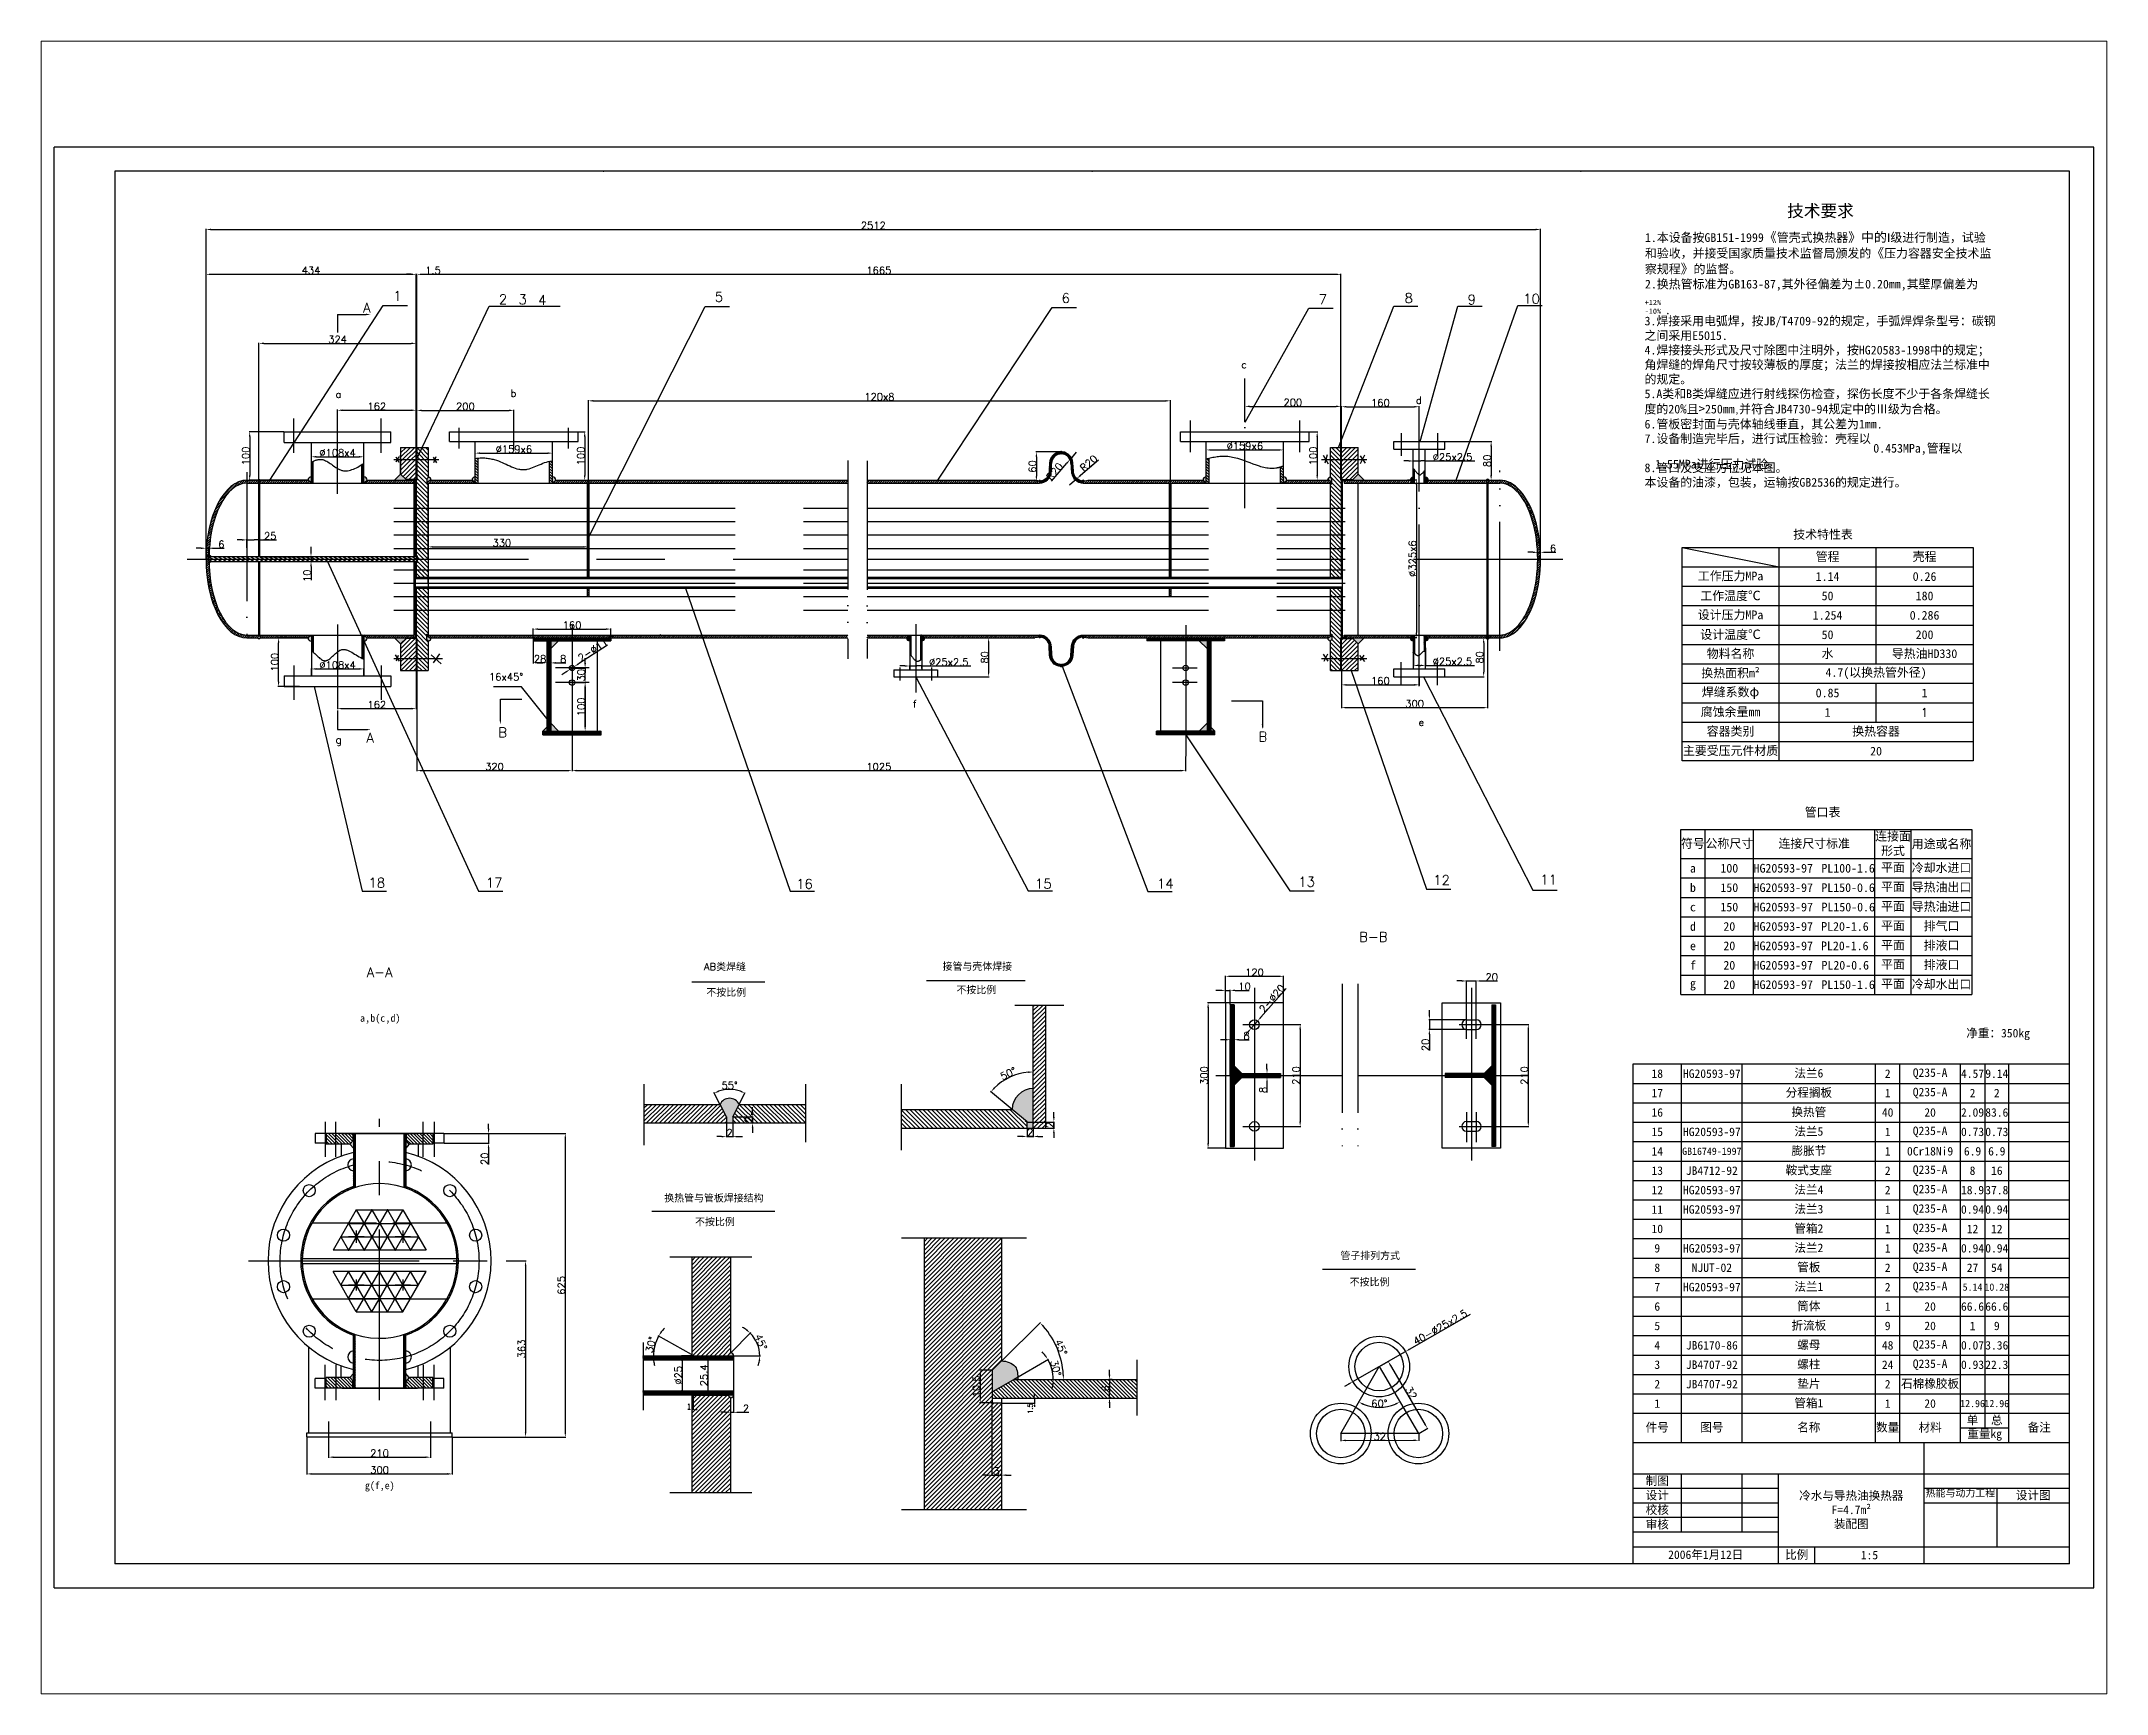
# Paper-space layout '布局1' of a CAD drawing. Header units: millimetres. Extents: x 160 to 1439, y 128 to 1151.
# The model-space entities are those that its viewports show. They can reach past a viewport. Long polylines and large blocks are cut down to what shows.
import ezdxf

# ---------------------------------------------------------------- set-up
doc = ezdxf.new("R2010")
doc.units = ezdxf.units.MM
for name, pattern in [('ACAD_ISO02W100', [15, 12, -3]), ('ACAD_ISO05W100', [33, 24, -3, 0, -3, 0, -3]), ('ACAD_ISO10W100', [18, 12, -3, 0, -3]), ('CENTER', [50.8, 31.75, -6.35, 6.35, -6.35]), ('CENTER2', [28.575, 19.05, -3.175, 3.175, -3.175]), ('CENTERX2', [101.6, 63.5, -12.7, 12.7, -12.7])]:
    doc.linetypes.add(name, pattern=pattern)
for name, color, linetype in [('中心线', 10, 'CENTER'), ('双点划线', 90, 'ACAD_ISO10W100'), ('文字', 130, 'Continuous'), ('点划线', 51, 'Continuous'), ('粗线', 160, 'Continuous'), ('细线', 7, 'Continuous'), ('虚线', 220, 'Continuous')]:
    doc.layers.add(name, color=color, linetype=linetype)
doc.styles.get("Standard").update_dxf_attribs({"font": 'txt.shx'})
doc.dimstyles.new('ISO-25', dxfattribs={"dimtxt": 15, "dimasz": 10, "dimexe": 1.25, "dimexo": 0.625, "dimtad": 1, "dimdsep": 46, "dimtxsty": 'Standard', "dimcen": 10, "dimadec": 0, "dimazin": 0, "dimtfac": 1, "dimtmove": 0, "dimatfit": 3, "dimldrblk": 'NONE', "dimfxl": 0, "dimarcsym": 0})
pattern_1 = [(45, (-92.131, -229.1527), (-4.490128, 4.490128), [])]
pattern_2 = [(135, (-92.131, -229.1527), (-4.490128, -4.490128), [])]

psp = doc.layouts.new('布局1')

msp = doc.modelspace()

# ---------------------------------------------------------------- texts
at = {"layer": '文字'}
for s, insert, char_height, width, attachment_point in [('{\\fFangSong_GB2312|b0|i0|c134|p49;技术特性表}', (3585.326, 2180.483), 18, 524.3066, 1), ('{\\fFangSong_GB2312|b0|i0|c134|p49;管程}', (3656.103, 2124.733), 18, 200, 5), ('{\\fFangSong_GB2312|b0|i0|c134|p49;壳程}', (3856.103, 2124.733), 18, 200, 5), ('{\\fFangSong_GB2312|b0|i0|c134|p49;工作压力MPa}', (3456.103, 2084.733), 18, 200, 5), ('{\\fFangSong_GB2312|b0|i0|c134|p49;1.14}', (3656.103, 2084.733), 18, 200, 5), ('{\\fFangSong_GB2312|b0|i0|c134|p49;0.26}', (3856.103, 2084.733), 18, 200, 5), ('{\\fFangSong_GB2312|b0|i0|c134|p49;工作温度\\fFangSong_GB2312|b0|i0|c134|p0;\\H1.083x;℃}', (3456.103, 2044.733), 18, 200, 5), ('{\\fFangSong_GB2312|b0|i0|c134|p49;50}', (3656.103, 2044.733), 18, 200, 5), ('{\\fFangSong_GB2312|b0|i0|c134|p49;180}', (3856.103, 2044.733), 18, 200, 5), ('{\\fFangSong_GB2312|b0|i0|c134|p49;设计压力MPa}', (3456.103, 2004.733), 18, 200, 5), ('{\\fFangSong_GB2312|b0|i0|c134|p49;1.254}', (3656.103, 2004.733), 18, 200, 5), ('{\\fFangSong_GB2312|b0|i0|c134|p49;0.286}', (3856.103, 2004.733), 18, 200, 5), ('{\\fFangSong_GB2312|b0|i0|c134|p49;设计温度\\fFangSong_GB2312|b0|i0|c134|p0;\\H1.083x;℃}', (3456.103, 1964.733), 18, 200, 5), ('{\\fFangSong_GB2312|b0|i0|c134|p49;50}', (3656.103, 1964.733), 18, 200, 5), ('{\\fFangSong_GB2312|b0|i0|c134|p49;200}', (3856.103, 1964.733), 18, 200, 5), ('{\\fFangSong_GB2312|b0|i0|c134|p49;物料名称}', (3456.103, 1924.733), 18, 200, 5), ('{\\fFangSong_GB2312|b0|i0|c134|p49;水}', (3656.103, 1924.733), 18, 200, 5), ('{\\fFangSong_GB2312|b0|i0|c134|p49;导热油HD330}', (3856.103, 1924.733), 18, 200, 5), ('{\\fFangSong_GB2312|b0|i0|c134|p49;换热面积m²}', (3456.103, 1884.733), 18, 200, 5), ('{\\fFangSong_GB2312|b0|i0|c134|p49;4.7(以换热管外径)}', (3756.103, 1884.733), 18, 400, 5), ('{\\fFangSong_GB2312|b0|i0|c134|p49;焊缝系数\\fFangSong_GB2312|b0|i0|c134|p0;\\H1.083x;φ}', (3456.103, 1844.733), 18, 200, 5), ('{\\fFangSong_GB2312|b0|i0|c134|p49;0.85}', (3656.103, 1844.733), 18, 200, 5), ('{\\fFangSong_GB2312|b0|i0|c134|p49;1}', (3856.103, 1844.733), 18, 200, 5), ('{\\fFangSong_GB2312|b0|i0|c134|p49;腐蚀余量mm}', (3456.103, 1804.733), 18, 200, 5), ('{\\fFangSong_GB2312|b0|i0|c134|p49;1}', (3656.103, 1804.733), 18, 200, 5), ('1', (3856.103, 1804.733), 18, 200, 5), ('{\\fFangSong_GB2312|b0|i0|c134|p49;容器类别}', (3456.103, 1764.733), 18, 200, 5), ('{\\fFangSong_GB2312|b0|i0|c134|p49;换热容器}', (3756.103, 1764.733), 18, 400, 5), ('{\\fFangSong_GB2312|b0|i0|c134|p49;主要受压元件材质}', (3456.103, 1724.733), 18, 200, 5), ('{\\fFangSong_GB2312|b0|i0|c134|p49;20}', (3756.103, 1724.733), 18, 400, 5), ('{\\fFangSong_GB2312|b0|i0|c134|p49;管口表}', (3609.005, 1607.835), 18, 410.0618, 1), ('{\\fFangSong_GB2312|b0|i0|c134|p49;符号}', (3378.558, 1533.378), 18, 50, 5), ('{\\fFangSong_GB2312|b0|i0|c134|p49;公称尺寸}', (3453.558, 1533.378), 18, 100, 5), ('{\\fFangSong_GB2312|b0|i0|c134|p49;连接尺寸标准}', (3628.558, 1533.378), 18, 250, 5), ('{\\fFangSong_GB2312|b0|i0|c134|p49;连接面形式}', (3791.058, 1533.378), 18, 75, 5), ('{\\fFangSong_GB2312|b0|i0|c134|p49;用途或名称}', (3891.058, 1532.518), 18, 125, 5), ('{\\fFangSong_GB2312|b0|i0|c134|p49;100}', (3453.558, 1483.378), 18, 100, 5), ('{\\fFangSong_GB2312|b0|i0|c134|p49;HG20593-97}', (3503.558, 1483.378), 18, 250, 4), ('{\\fFangSong_GB2312|b0|i0|c134|p49;PL100-1.6}', (3753.558, 1483.378), 18, 250, 6), ('{\\fFangSong_GB2312|b0|i0|c134|p49;平面}', (3791.058, 1484.237), 18, 75, 5), ('{\\fFangSong_GB2312|b0|i0|c134|p49;冷却水进口}', (3891.058, 1483.378), 18, 125, 5), ('{\\fFangSong_GB2312|b0|i0|c134|p49;a}', (3378.558, 1483.378), 18, 50, 5), ('{\\fFangSong_GB2312|b0|i0|c134|p49;b}', (3378.558, 1443.378), 18, 50, 5), ('{\\fFangSong_GB2312|b0|i0|c134|p49;150}', (3453.558, 1443.378), 18, 100, 5), ('{\\fFangSong_GB2312|b0|i0|c134|p49;HG20593-97}', (3503.558, 1443.378), 18, 250, 4), ('{\\fFangSong_GB2312|b0|i0|c134|p49;PL150-0.6}', (3753.558, 1443.378), 18, 250, 6), ('{\\fFangSong_GB2312|b0|i0|c134|p49;平面}', (3791.058, 1444.237), 18, 75, 5), ('{\\fFangSong_GB2312|b0|i0|c134|p49;导热油出口}', (3891.058, 1443.378), 18, 125, 5), ('{\\fFangSong_GB2312|b0|i0|c134|p49;c}', (3378.558, 1403.378), 18, 50, 5), ('{\\fFangSong_GB2312|b0|i0|c134|p49;150}', (3453.558, 1403.378), 18, 100, 5), ('{\\fFangSong_GB2312|b0|i0|c134|p49;HG20593-97}', (3503.558, 1403.378), 18, 250, 4), ('{\\fFangSong_GB2312|b0|i0|c134|p49;PL150-0.6}', (3753.834, 1403.378), 18, 250, 6), ('{\\fFangSong_GB2312|b0|i0|c134|p49;平面}', (3791.058, 1404.237), 18, 75, 5), ('{\\fFangSong_GB2312|b0|i0|c134|p49;导热油进口}', (3891.058, 1403.378), 18, 125, 5), ('{\\fFangSong_GB2312|b0|i0|c134|p49;d}', (3378.558, 1363.378), 18, 50, 5), ('{\\fFangSong_GB2312|b0|i0|c134|p49;20}', (3453.558, 1363.378), 18, 100, 5), ('{\\fFangSong_GB2312|b0|i0|c134|p49;HG20593-97}', (3503.558, 1363.378), 18, 250, 4), ('{\\fFangSong_GB2312|b0|i0|c134|p49;PL20-1.6}', (3740.931, 1363.378), 18, 250, 6), ('{\\fFangSong_GB2312|b0|i0|c134|p49;平面}', (3791.058, 1364.237), 18, 75, 5), ('{\\fFangSong_GB2312|b0|i0|c134|p49;排气口}', (3891.058, 1363.378), 18, 125, 5), ('B-B', (2719.525, 1342.009), 20, 207.70186, 5), ('{\\fFangSong_GB2312|b0|i0|c134|p49;e}', (3378.558, 1323.378), 18, 50, 5), ('{\\fFangSong_GB2312|b0|i0|c134|p49;20}', (3453.558, 1323.378), 18, 100, 5), ('{\\fFangSong_GB2312|b0|i0|c134|p49;HG20593-97}', (3503.558, 1323.378), 18, 250, 4), ('{\\fFangSong_GB2312|b0|i0|c134|p49;PL20-1.6}', (3740.617, 1323.378), 18, 250, 6), ('{\\fFangSong_GB2312|b0|i0|c134|p49;平面}', (3791.058, 1324.237), 18, 75, 5), ('{\\fFangSong_GB2312|b0|i0|c134|p49;排液口}', (3891.058, 1323.378), 18, 125, 5), ('A-A', (644.159, 1279.1), 20, 170.56891, 1), ('AB{\\fSimSun|b0|i0|c134|p2;类焊缝}', (1339.697, 1288.06), 15, 287.9341, 1), ('{\\fSimSun|b0|i0|c134|p2;接管与壳体焊接}', (1831.551, 1288.821), 15, 189.83512, 1), ('{\\fFangSong_GB2312|b0|i0|c134|p49;f}', (3378.558, 1283.378), 18, 50, 5), ('{\\fFangSong_GB2312|b0|i0|c134|p49;20}', (3453.558, 1283.378), 18, 100, 5), ('{\\fFangSong_GB2312|b0|i0|c134|p49;HG20593-97}', (3503.558, 1283.378), 18, 250, 4), ('{\\fFangSong_GB2312|b0|i0|c134|p49;PL20-0.6}', (3741.51, 1283.378), 18, 250, 6), ('{\\fFangSong_GB2312|b0|i0|c134|p49;平面}', (3791.058, 1284.237), 18, 75, 5), ('{\\fFangSong_GB2312|b0|i0|c134|p49;排液口}', (3891.058, 1283.378), 18, 125, 5), ('{\\fSimSun|b0|i0|c134|p2;不按比例}', (1344.577, 1235.245), 15, 95.22406, 1), ('{\\fSimSun|b0|i0|c134|p2;不按比例}', (1901.088, 1232.109), 15, 205.19333, 5), ('{\\fFangSong_GB2312|b0|i0|c134|p49;g}', (3378.558, 1243.378), 18, 50, 5), ('{\\fFangSong_GB2312|b0|i0|c134|p49;20}', (3453.558, 1243.378), 18, 100, 5), ('{\\fFangSong_GB2312|b0|i0|c134|p49;HG20593-97}', (3503.558, 1243.378), 18, 250, 4), ('{\\fFangSong_GB2312|b0|i0|c134|p49;PL150-1.6}', (3753.558, 1243.378), 18, 250, 6), ('{\\fFangSong_GB2312|b0|i0|c134|p49;平面}', (3791.058, 1244.237), 18, 75, 5), ('{\\fFangSong_GB2312|b0|i0|c134|p49;冷却水出口}', (3891.058, 1243.378), 18, 125, 5), ('{\\fFangSong_GB2312|b0|i0|c134|p49;净重：350kg}', (3942.134, 1152.36), 17.5, 212.86648, 1), ('{\\fFangSong_GB2312|b0|i0|c134|p49;18}', (3305, 1060), 17.5, 100, 5), ('{\\fFangSong_GB2312|b0|i0|c134|p49;HG20593-97}', (3417.5, 1060), 17.5, 125, 5), ('{\\fFangSong_GB2312|b0|i0|c134|p49;法兰6}', (3617.5, 1060), 17.5, 275, 5), ('{\\fFangSong_GB2312|b0|i0|c134|p49;2}', (3780, 1060), 17.5, 50, 5), ('{\\fFangSong_GB2312|b0|i0|c134|p49;Q235-A}', (3867.5, 1060), 17.5, 125, 5), ('{\\fFangSong_GB2312|b0|i0|c134|p49;4.57}', (3955, 1060), 17.5, 50, 5), ('{\\fFangSong_GB2312|b0|i0|c134|p49;9.14}', (4005, 1060), 17.5, 50, 5), ('{\\fFangSong_GB2312|b0|i0|c134|p49;17}', (3305, 1020), 17.5, 100, 5), ('{\\fFangSong_GB2312|b0|i0|c134|p49;分程搁板}', (3617.5, 1020), 17.5, 275, 5), ('{\\fFangSong_GB2312|b0|i0|c134|p49;1}', (3780, 1020), 17.5, 50, 5), ('{\\fFangSong_GB2312|b0|i0|c134|p49;Q235-A}', (3867.5, 1020), 17.5, 125, 5), ('{\\fFangSong_GB2312|b0|i0|c134|p49;2}', (3955, 1020), 17.5, 50, 5), ('{\\fFangSong_GB2312|b0|i0|c134|p49;2}', (4005, 1020), 17.5, 50, 5), ('{\\fFangSong_GB2312|b0|i0|c134|p49;16}', (3305, 980), 17.5, 100, 5), ('{\\fFangSong_GB2312|b0|i0|c134|p49;换热管}', (3617.5, 980), 17.5, 275, 5), ('{\\fFangSong_GB2312|b0|i0|c134|p49;40}', (3780, 980), 17.5, 50, 5), ('{\\fFangSong_GB2312|b0|i0|c134|p49;20}', (3867.5, 980), 17.5, 125, 5), ('{\\fFangSong_GB2312|b0|i0|c134|p49;2.09}', (3955, 980), 17.5, 50, 5), ('{\\fFangSong_GB2312|b0|i0|c134|p49;83.6}', (4005, 980), 17.5, 50, 5), ('{\\fFangSong_GB2312|b0|i0|c134|p49;15}', (3305, 940), 17.5, 100, 5), ('{\\fFangSong_GB2312|b0|i0|c134|p49;HG20593-97}', (3417.5, 940), 17.5, 125, 5), ('{\\fFangSong_GB2312|b0|i0|c134|p49;法兰5}', (3617.5, 940), 17.5, 275, 5), ('{\\fFangSong_GB2312|b0|i0|c134|p49;1}', (3780, 940), 17.5, 50, 5), ('{\\fFangSong_GB2312|b0|i0|c134|p49;Q235-A}', (3867.5, 940), 17.5, 125, 5), ('{\\fFangSong_GB2312|b0|i0|c134|p49;0.73}', (3955, 940), 17.5, 50, 5), ('{\\fFangSong_GB2312|b0|i0|c134|p49;0.73}', (4005, 940), 17.5, 50, 5), ('{\\fFangSong_GB2312|b0|i0|c134|p49;14}', (3305, 900), 17.5, 100, 5), ('{\\fFangSong_GB2312|b0|i0|c134|p49;GB16749-1997}', (3417.5, 900), 15, 125, 5), ('{\\fFangSong_GB2312|b0|i0|c134|p49;膨胀节}', (3617.5, 900), 17.5, 275, 5), ('{\\fFangSong_GB2312|b0|i0|c134|p49;1}', (3780, 900), 17.5, 50, 5), ('{\\fFangSong_GB2312|b0|i0|c134|p49;0Cr18Ni9}', (3867.5, 900), 17.5, 125, 5), ('{\\fFangSong_GB2312|b0|i0|c134|p49;6.9}', (3955, 900), 17.5, 50, 5), ('{\\fFangSong_GB2312|b0|i0|c134|p49;6.9}', (4005, 900), 17.5, 50, 5), ('{\\fFangSong_GB2312|b0|i0|c134|p49;13}', (3305, 860), 17.5, 100, 5), ('{\\fFangSong_GB2312|b0|i0|c134|p49;JB4712-92}', (3417.5, 860), 17.5, 125, 5), ('{\\fFangSong_GB2312|b0|i0|c134|p49;鞍式支座}', (3617.5, 860), 17.5, 275, 5), ('{\\fFangSong_GB2312|b0|i0|c134|p49;2}', (3780, 860), 17.5, 50, 5), ('{\\fFangSong_GB2312|b0|i0|c134|p49;Q235-A}', (3867.5, 860), 17.5, 125, 5), ('{\\fFangSong_GB2312|b0|i0|c134|p49;8}', (3955, 860), 17.5, 50, 5), ('{\\fFangSong_GB2312|b0|i0|c134|p49;16}', (4005, 860), 17.5, 50, 5), ('{\\fSimSun|b0|i0|c134|p2;换热管与管板焊接结构}', (1257.761, 811.277), 15, 267.9662, 1), ('{\\fFangSong_GB2312|b0|i0|c134|p49;12}', (3305, 820), 17.5, 100, 5), ('{\\fFangSong_GB2312|b0|i0|c134|p49;HG20593-97}', (3417.5, 820), 17.5, 125, 5), ('{\\fFangSong_GB2312|b0|i0|c134|p49;法兰4}', (3617.5, 820), 17.5, 275, 5), ('{\\fFangSong_GB2312|b0|i0|c134|p49;2}', (3780, 820), 17.5, 50, 5), ('{\\fFangSong_GB2312|b0|i0|c134|p49;Q235-A}', (3867.5, 820), 17.5, 125, 5), ('{\\fFangSong_GB2312|b0|i0|c134|p49;18.9}', (3955, 820), 17.5, 50, 5), ('{\\fFangSong_GB2312|b0|i0|c134|p49;37.8}', (4005, 820), 17.5, 50, 5), ('{\\fFangSong_GB2312|b0|i0|c134|p49;11}', (3305, 780), 17.5, 100, 5), ('{\\fFangSong_GB2312|b0|i0|c134|p49;HG20593-97}', (3417.5, 780), 17.5, 125, 5), ('{\\fFangSong_GB2312|b0|i0|c134|p49;法兰3}', (3617.5, 780), 17.5, 275, 5), ('{\\fFangSong_GB2312|b0|i0|c134|p49;1}', (3780, 780), 17.5, 50, 5), ('{\\fFangSong_GB2312|b0|i0|c134|p49;Q235-A}', (3867.5, 780), 17.5, 125, 5), ('{\\fFangSong_GB2312|b0|i0|c134|p49;0.94}', (3955, 780), 17.5, 50, 5), ('{\\fFangSong_GB2312|b0|i0|c134|p49;0.94}', (4005, 780), 17.5, 50, 5), ('{\\fSimSun|b0|i0|c134|p2;不按比例}', (1362.109, 753.953), 15, 260.24492, 5), ('{\\fFangSong_GB2312|b0|i0|c134|p49;10}', (3305, 740), 17.5, 100, 5), ('{\\fFangSong_GB2312|b0|i0|c134|p49;管箱2}', (3617.5, 740), 17.5, 275, 5), ('{\\fFangSong_GB2312|b0|i0|c134|p49;1}', (3780, 740), 17.5, 50, 5), ('{\\fFangSong_GB2312|b0|i0|c134|p49;Q235-A}', (3867.5, 740), 17.5, 125, 5), ('{\\fFangSong_GB2312|b0|i0|c134|p49;12}', (3955, 740), 17.5, 50, 5), ('{\\fFangSong_GB2312|b0|i0|c134|p49;12}', (4005, 740), 17.5, 50, 5), ('{\\fSimSun|b0|i0|c134|p2;管子排列方式}', (2651.806, 692.543), 15, 231.02252, 1), ('{\\fFangSong_GB2312|b0|i0|c134|p49;9}', (3305, 700), 17.5, 100, 5), ('{\\fFangSong_GB2312|b0|i0|c134|p49;HG20593-97}', (3417.5, 700), 17.5, 125, 5), ('{\\fFangSong_GB2312|b0|i0|c134|p49;法兰2}', (3617.5, 700), 17.5, 275, 5), ('{\\fFangSong_GB2312|b0|i0|c134|p49;1}', (3780, 700), 17.5, 50, 5), ('{\\fFangSong_GB2312|b0|i0|c134|p49;Q235-A}', (3867.5, 700), 17.5, 125, 5), ('{\\fFangSong_GB2312|b0|i0|c134|p49;0.94}', (3955, 700), 17.5, 50, 5), ('{\\fFangSong_GB2312|b0|i0|c134|p49;0.94}', (4005, 700), 17.5, 50, 5), ('{\\fSimSun|b0|i0|c134|p2;不按比例}', (2711.777, 629.836), 15, 193.59436, 5), ('{\\fFangSong_GB2312|b0|i0|c134|p49;8}', (3305, 660), 17.5, 100, 5), ('{\\fFangSong_GB2312|b0|i0|c134|p49;NJUT-02}', (3417.5, 660), 17.5, 125, 5), ('{\\fFangSong_GB2312|b0|i0|c134|p49;管板}', (3617.5, 660), 17.5, 275, 5), ('{\\fFangSong_GB2312|b0|i0|c134|p49;2}', (3780, 660), 17.5, 50, 5), ('{\\fFangSong_GB2312|b0|i0|c134|p49;Q235-A}', (3867.5, 660), 17.5, 125, 5), ('{\\fFangSong_GB2312|b0|i0|c134|p49;27}', (3955, 660), 17.5, 50, 5), ('{\\fFangSong_GB2312|b0|i0|c134|p49;54}', (4005, 660), 17.5, 50, 5), ('{\\fFangSong_GB2312|b0|i0|c134|p49;7}', (3305, 620), 17.5, 100, 5), ('{\\fFangSong_GB2312|b0|i0|c134|p49;HG20593-97}', (3417.5, 620), 17.5, 125, 5), ('{\\fFangSong_GB2312|b0|i0|c134|p49;法兰1}', (3617.5, 620), 17.5, 275, 5), ('{\\fFangSong_GB2312|b0|i0|c134|p49;2}', (3780, 620), 17.5, 50, 5), ('{\\fFangSong_GB2312|b0|i0|c134|p49;Q235-A}', (3867.5, 620), 17.5, 125, 5), ('{\\fFangSong_GB2312|b0|i0|c134|p49;5.14}', (3955, 620), 15, 50, 5), ('{\\fFangSong_GB2312|b0|i0|c134|p49;10.28}', (4005, 620), 15, 50, 5), ('{\\fFangSong_GB2312|b0|i0|c134|p49;6}', (3305, 580), 17.5, 100, 5), ('{\\fFangSong_GB2312|b0|i0|c134|p49;筒体}', (3617.5, 580), 17.5, 275, 5), ('{\\fFangSong_GB2312|b0|i0|c134|p49;1}', (3780, 580), 17.5, 50, 5), ('{\\fFangSong_GB2312|b0|i0|c134|p49;20}', (3867.5, 580), 17.5, 125, 5), ('{\\fFangSong_GB2312|b0|i0|c134|p49;66.6}', (3955, 580), 17.5, 50, 5), ('{\\fFangSong_GB2312|b0|i0|c134|p49;66.6}', (4005, 580), 17.5, 50, 5), ('{\\fFangSong_GB2312|b0|i0|c134|p49;5}', (3305, 540), 17.5, 100, 5), ('{\\fFangSong_GB2312|b0|i0|c134|p49;折流板}', (3617.5, 540), 17.5, 275, 5), ('{\\fFangSong_GB2312|b0|i0|c134|p49;螺母}', (3617.5, 500), 17.5, 275, 5), ('{\\fFangSong_GB2312|b0|i0|c134|p49;9}', (3780, 540), 17.5, 50, 5), ('{\\fFangSong_GB2312|b0|i0|c134|p49;Q235-A}', (3867.5, 500), 17.5, 125, 5), ('{\\fFangSong_GB2312|b0|i0|c134|p49;20}', (3867.5, 540), 17.5, 125, 5), ('{\\fFangSong_GB2312|b0|i0|c134|p49;1}', (3955, 540), 17.5, 50, 5), ('{\\fFangSong_GB2312|b0|i0|c134|p49;9}', (4005, 540), 17.5, 50, 5), ('{\\fFangSong_GB2312|b0|i0|c134|p49;4}', (3305, 500), 17.5, 100, 5), ('{\\fFangSong_GB2312|b0|i0|c134|p49;3}', (3305, 460), 17.5, 100, 5), ('{\\fFangSong_GB2312|b0|i0|c134|p49;JB6170-86}', (3417.5, 500), 17.5, 125, 5), ('{\\fFangSong_GB2312|b0|i0|c134|p49;JB4707-92}', (3417.5, 460), 17.5, 125, 5), ('{\\fFangSong_GB2312|b0|i0|c134|p49;螺柱}', (3617.5, 460), 17.5, 275, 5), ('{\\fFangSong_GB2312|b0|i0|c134|p49;48}', (3780, 500), 17.5, 50, 5), ('{\\fFangSong_GB2312|b0|i0|c134|p49;24}', (3780, 460), 17.5, 50, 5), ('{\\fFangSong_GB2312|b0|i0|c134|p49;Q235-A}', (3867.5, 460), 17.5, 125, 5), ('{\\fFangSong_GB2312|b0|i0|c134|p49;0.07}', (3955, 500), 17.5, 50, 5), ('{\\fFangSong_GB2312|b0|i0|c134|p49;0.93}', (3955, 460), 17.5, 50, 5), ('{\\fFangSong_GB2312|b0|i0|c134|p49;3.36}', (4005, 500), 17.5, 50, 5), ('{\\fFangSong_GB2312|b0|i0|c134|p49;22.3}', (4005, 460), 17.5, 50, 5), ('{\\fFangSong_GB2312|b0|i0|c134|p49;2}', (3305, 420), 17.5, 100, 5), ('{\\fFangSong_GB2312|b0|i0|c134|p49;JB4707-92}', (3417.5, 420), 17.5, 125, 5), ('{\\fFangSong_GB2312|b0|i0|c134|p49;垫片}', (3617.5, 420), 17.5, 275, 5), ('{\\fFangSong_GB2312|b0|i0|c134|p49;2}', (3780, 420), 17.5, 50, 5), ('{\\fFangSong_GB2312|b0|i0|c134|p49;石棉橡胶板}', (3867.5, 420), 17.5, 125, 5), ('{\\fFangSong_GB2312|b0|i0|c134|p49;1}', (3305, 380), 17.5, 100, 5), ('{\\fFangSong_GB2312|b0|i0|c134|p49;管箱1}', (3617.5, 380), 17.5, 275, 5), ('{\\fFangSong_GB2312|b0|i0|c134|p49;1}', (3780, 380), 17.5, 50, 5), ('{\\fFangSong_GB2312|b0|i0|c134|p49;20}', (3867.5, 380), 17.5, 125, 5), ('{\\fFangSong_GB2312|b0|i0|c134|p49;12.96}', (3955, 380), 15, 50, 5), ('{\\fFangSong_GB2312|b0|i0|c134|p49;12.96}', (4005, 380), 15, 50, 5), ('{\\fFangSong_GB2312|b0|i0|c134|p49;件号}', (3305, 330), 17.5, 100, 5), ('{\\fFangSong_GB2312|b0|i0|c134|p49;图号}', (3417.5, 330), 17.5, 125, 5), ('{\\fFangSong_GB2312|b0|i0|c134|p49;名称}', (3617.5, 330), 17.5, 275, 5), ('{\\fFangSong_GB2312|b0|i0|c134|p49;数量}', (3780, 330), 17.5, 50, 5), ('{\\fFangSong_GB2312|b0|i0|c134|p49;材料}', (3867.5, 330), 17.5, 125, 5), ('{\\fFangSong_GB2312|b0|i0|c134|p49;单}', (3955, 345), 17.5, 50, 5), ('{\\fFangSong_GB2312|b0|i0|c134|p49;总}', (4005, 345), 17.5, 50, 5), ('{\\fFangSong_GB2312|b0|i0|c134|p49;备注}', (4092.5, 330), 17.5, 125, 5), ('{\\fFangSong_GB2312|b0|i0|c134|p49;重量kg}', (3980, 315), 17.5, 100, 5), ('{\\fFangSong_GB2312|b0|i0|c134|p49;制图}', (3305, 220), 17.5, 100, 5), ('{\\fFangSong_GB2312|b0|i0|c134|p49;校核}', (3305, 160), 17.5, 100, 5), ('{\\fFangSong_GB2312|b0|i0|c134|p49;设计}', (3305, 190), 17.5, 100, 5), ('{\\fFangSong_GB2312|b0|i0|c134|p49;冷水与导热油换热器\\P\\f@FangSong_GB2312|b0|i0|c134|p49;F=4.7m\\fSimSun|b0|i0|c134|p0;²\\fFangSong_GB2312|b0|i0|c134|p49;\\P装配图}', (3705, 160), 17.5, 300, 5), ('{\\fFangSong_GB2312|b0|i0|c134|p49;热能与动力工程}', (3930, 194.824), 15, 150, 5), ('{\\fFangSong_GB2312|b0|i0|c134|p49;设计图}', (4080, 190), 17.5, 150, 5), ('{\\fFangSong_GB2312|b0|i0|c134|p49;审核}', (3305, 130), 17.5, 100, 5), ('{\\fFangSong_GB2312|b0|i0|c134|p49;2006年1月12日}', (3405, 67.5), 17.5, 300, 5), ('{\\fFangSong_GB2312|b0|i0|c134|p49;比例}', (3592.5, 67.5), 17.5, 75, 5), ('{\\fFangSong_GB2312|b0|i0|c134|p49;1:5}', (3742.5, 67.5), 17.5, 225, 5)]:
    msp.add_mtext(s, dxfattribs=dict(at, insert=insert, char_height=char_height, width=width, attachment_point=attachment_point))
at = {"layer": '粗线', "char_height": 20}
for s, insert, width, attachment_point in [('A', (644.506, 2638.934), 56.64879, 5), ('A', (659.381, 1762.436), 48.62988, 3), ('B', (915.608, 1773.327), 52.52412, 1), ('B', (2482.578, 1764.581), 72.95016, 1)]:
    msp.add_mtext(s, dxfattribs=dict(at, insert=insert, width=width, attachment_point=attachment_point))
at = {"layer": '细线'}
for s, insert, char_height, width, attachment_point in [('1', (707.586, 2663.016), 20, 30.93249, 5), ('2', (925.365, 2656.247), 20, 43.35891, 5), ('3', (957.298, 2665.845), 20, 9.24835, 1), ('4', (997.754, 2664.509), 20, 45.5397, 1), ('5', (1362.026, 2671.088), 20, 55.85318, 1), ('6', (2076.951, 2668.631), 20, 65.86866, 1), ('7', (2606.947, 2666.309), 20, 49.37755, 1), ('8', (2784.13, 2668.887), 20, 53.90016, 1), ('9', (2914.035, 2665.709), 20, 36.06725, 1), ('10', (3028.794, 2667.347), 20, 36.06725, 1), ('c', (2447.387, 2529.1), 15, 100.17794, 1), ('b', (940.737, 2469.984), 15, 101.96823, 1), ('a', (579.981, 2467.836), 15, 63.74739, 1), ('d', (2807.404, 2455.533), 15, 49.81489, 1), ('16x45%%D', (896.58, 1885.358), 15, 69.76161, 1), ('f', (1770.654, 1829.934), 15, 123.58902, 1), ('g', (580.278, 1755.725), 15, 146.1441, 1), ('e', (2812.86, 1791.942), 15, 86.69676, 1), ('18', (647.877, 1463.485), 20, 47.12401, 1), ('17', (889.946, 1463.485), 20, 47.12401, 1), ('16', (1529.719, 1461.131), 20, 54.1926, 1), ('15', (2022.284, 1461.434), 20, 50.24146, 1), ('14', (2273.747, 1461.777), 20, 50.0918, 1), ('13', (2565.021, 1465.484), 20, 46.38131, 1), ('12', (2843.309, 1469.191), 20, 38.9603, 1), ('11', (3063.865, 1469.938), 20, 93.70095, 1), ('{\\fFangSong_GB2312|b0|i0|c134|p49;a\\fFangSong_GB2312|b0|i0|c134|p0;\\H1.083x;,\\fFangSong_GB2312|b0|i0|c134|p49;\\H0.9234x;b(c\\fFangSong_GB2312|b0|i0|c134|p0;\\H1.083x;,\\fFangSong_GB2312|b0|i0|c134|p49;\\H0.9234x;d)}', (672.175, 1173.059), 15, 184.09879, 5), ('{\\fFangSong_GB2312|b0|i0|c134|p49;g(f,e)}', (671.211, 208.659), 15, 125.81858, 5)]:
    msp.add_mtext(s, dxfattribs=dict(at, insert=insert, char_height=char_height, width=width, attachment_point=attachment_point))
at = {"layer": '细线', "linetype": 'ACAD_ISO05W100', "insert": (1304.607, 379.471), "char_height": 10, "width": 16.73083, "attachment_point": 1}
msp.add_mtext('1', dxfattribs=at)
at = {"layer": '细线', "insert": (2007.285, 358.951), "char_height": 10, "width": 101.17401, "attachment_point": 1, "rotation": 90}
msp.add_mtext('1.5', dxfattribs=at)

# ---------------------------------------------------------------- blocks, each defined once
blk = doc.blocks.new('技术要求')
at = {"layer": '文字'}
for s, insert, char_height, width, attachment_point in [('{\\fFangSong_GB2312|b0|i0|c134|p49;技术要求}', (3651.2, 2852.6), 35, 1007.5, 5), ('{\\fFangSong_GB2312|b0|i0|c134|p49;1.本设备按GB151-1999\\fFangSong_GB2312|b0|i0|c134|p0;\\H1.083x;《\\fSimSun|b0|i0|c134|p0;\\H0.9234x;管壳式换热器\\fFangSong_GB2312|b0|i0|c134|p0;\\H1.083x;》中的\\H0.9234x;Ι级进行制造，试验和验收，并接受国家质量技术监督局颁发的\\H1.083x;《\\fSimSun|b0|i0|c134|p0;\\H0.9234x;压力容器安全技术监察规程\\fFangSong_GB2312|b0|i0|c134|p0;\\H1.083x;》\\fSimSun|b0|i0|c134|p0;\\H0.9234x;的监督。\\P2.换热管标准为GB163-87,其外径偏差为%%P0.20mm,其壁厚偏差为}', (3148.6, 2792.5), 25, 1006.353, 1), ('{\\fFangSong_GB2312|b0|i0|c134|p49;3.焊接采用电弧焊，按JB/T4709-92的规定，手弧焊焊条型号：碳钢之间采用E5015.\\P4.焊接接头形式及尺寸除图中注明外，按HG20583-1998中的规定；角焊缝的焊角尺寸按较薄板的厚度；法兰的焊接按相应法兰标准中的规定。\\P5.A类和B类焊缝应进行射线探伤检查，探伤长度不少于各条焊缝长度的20\\fFangSong_GB2312|b0|i0|c134|p0;\\H1.083x;%\\fSimSun|b0|i0|c134|p0;\\H0.9234x;且\\fFangSong_GB2312|b0|i0|c134|p0;\\H1.083x;>\\fSimSun|b0|i0|c134|p0;\\H0.9234x;250mm\\H0.7498x;,\\fFangSong_GB2312|b0|i0|c134|p49;\\H1.334x;并符合JB4730-94规定中的Ⅲ级为合格。\\P6.管板密封面与壳体轴线垂直，其公差为1mm.\\P7.设备制造完毕后，进行试压检验：壳程以\\P\\P8.管口及支座方位见本图。\\P本设备的油漆，包装，运输按GB2536的规定进行。}', (3147.4, 2551.5), 25, 1008.757, 1), ('{\\fFangSong_GB2312|b0|i0|c134|p49;+12%\\P-10%}', (3147.9, 2599.7), 15, 189.103, 1), ('{\\fFangSong_GB2312|b0|i0|c134|p49;0.453MPa,管程以}', (3802.4, 2187.2), 25, 338.768, 1), ('{\\fFangSong_GB2312|b0|i0|c134|p49;1.55MPa进行压力试验.}', (3177.6, 2141.7), 25, 426.345, 1)]:
    blk.add_mtext(s, dxfattribs=dict(at, insert=insert, char_height=char_height, width=width, attachment_point=attachment_point))
blk = doc.blocks.new('技术要求1')
at = {"layer": '文字', "xscale": 0.7199999999999704, "yscale": 0.7199999999999989, "zscale": 0.7200000000000001}
blk.add_blockref('技术要求', (1012.6, 743.4), dxfattribs=at)
at = {"layer": '文字', "insert": (3320.6, 2603.3), "char_height": 18, "width": 34.672, "attachment_point": 1}
blk.add_mtext('{\\fFangSong_GB2312|b0|i0|c134|p49;.}', dxfattribs=at)
blk = doc.blocks.new('*D4')
at = {"layer": 'Defpoints', "color": 0}
for p in [(319, 2143.1), (313, 2120.7), (319, 2120.7)]:
    blk.add_point(p, dxfattribs=at)
at = {"layer": '细线', "color": 0, "lineweight": -2}
for p, q in [((303, 2143.1), (293, 2143.1)), ((313, 2121.4), (313, 2144.3)), ((313, 2143.1), (319, 2143.1)), ((319, 2121.4), (319, 2144.3)), ((329, 2143.1), (350.2, 2143.1))]:
    blk.add_line(p, q, dxfattribs=at)
at = {"layer": '细线', "color": 0}
for points in [[(303, 2144.7), (303, 2141.4), (313, 2143.1)], [(329, 2144.7), (329, 2141.4), (319, 2143.1)]]:
    blk.add_solid(points, dxfattribs=at)
at = {"layer": '细线', "color": 0, "insert": (344.6, 2151.2), "char_height": 15, "attachment_point": 5}
blk.add_mtext('6', dxfattribs=at)
blk = doc.blocks.new('_None')
blk = doc.blocks.new('*D5')
at = {"layer": 'Defpoints', "color": 0}
for p in [(746.2, 2427.5), (584.2, 2361.2), (746.2, 2285.4)]:
    blk.add_point(p, dxfattribs=at)
at = {"layer": '细线', "color": 0, "lineweight": -2}
for p, q in [((584.2, 2361.9), (584.2, 2428.8)), ((594.2, 2427.5), (736.2, 2427.5)), ((746.2, 2286), (746.2, 2428.8))]:
    blk.add_line(p, q, dxfattribs=at)
at = {"layer": '细线', "color": 0}
for points in [[(594.2, 2429.2), (594.2, 2425.8), (584.2, 2427.5)], [(736.2, 2429.2), (736.2, 2425.8), (746.2, 2427.5)]]:
    blk.add_solid(points, dxfattribs=at)
at = {"layer": '细线', "color": 0, "insert": (665.2, 2435.6), "char_height": 15, "attachment_point": 5}
blk.add_mtext('162', dxfattribs=at)
blk = doc.blocks.new('*D6')
at = {"layer": 'Defpoints', "color": 0}
for p in [(947.7, 2427.2), (747.7, 2350.7), (947.7, 2383.2)]:
    blk.add_point(p, dxfattribs=at)
at = {"layer": '细线', "color": 0, "lineweight": -2}
for p, q in [((747.7, 2351.4), (747.7, 2428.5)), ((757.7, 2427.2), (937.7, 2427.2)), ((947.7, 2383.9), (947.7, 2428.5))]:
    blk.add_line(p, q, dxfattribs=at)
at = {"layer": '细线', "color": 0}
for points in [[(757.7, 2428.9), (757.7, 2425.5), (747.7, 2427.2)], [(937.7, 2428.9), (937.7, 2425.5), (947.7, 2427.2)]]:
    blk.add_solid(points, dxfattribs=at)
at = {"layer": '细线', "color": 0, "insert": (847.7, 2435.3), "char_height": 15, "attachment_point": 5}
blk.add_mtext('200', dxfattribs=at)
blk = doc.blocks.new('*D7')
at = {"layer": 'Defpoints', "color": 0}
for p in [(462.6, 1958.2), (523.4, 1958.2), (506.2, 1858.2)]:
    blk.add_point(p, dxfattribs=at)
at = {"layer": '细线', "color": 0, "lineweight": -2}
for p, q in [((522.8, 1958.2), (461.4, 1958.2)), ((462.6, 1868.2), (462.6, 1948.2)), ((505.6, 1858.2), (461.4, 1858.2))]:
    blk.add_line(p, q, dxfattribs=at)
at = {"layer": '细线', "color": 0}
for points in [[(461, 1948.2), (464.3, 1948.2), (462.6, 1958.2)], [(461, 1868.2), (464.3, 1868.2), (462.6, 1858.2)]]:
    blk.add_solid(points, dxfattribs=at)
at = {"layer": '细线', "color": 0, "insert": (454.5, 1908.2), "char_height": 15, "attachment_point": 5, "rotation": 90}
blk.add_mtext('100', dxfattribs=at)
blk = doc.blocks.new('*D8')
at = {"layer": 'Defpoints', "color": 0}
for p in [(746.2, 1890.7), (584.2, 1858.2), (746.2, 1812.5)]:
    blk.add_point(p, dxfattribs=at)
at = {"layer": '细线', "color": 0, "lineweight": -2}
for p, q in [((746.2, 1890.1), (746.2, 1811.3)), ((584.2, 1857.6), (584.2, 1811.3)), ((594.2, 1812.5), (736.2, 1812.5))]:
    blk.add_line(p, q, dxfattribs=at)
at = {"layer": '细线', "color": 0}
for points in [[(594.2, 1814.2), (594.2, 1810.8), (584.2, 1812.5)], [(736.2, 1814.2), (736.2, 1810.8), (746.2, 1812.5)]]:
    blk.add_solid(points, dxfattribs=at)
at = {"layer": '细线', "color": 0, "insert": (665.2, 1820.6), "char_height": 15, "attachment_point": 5}
blk.add_mtext('162', dxfattribs=at)
blk = doc.blocks.new('*D9')
at = {"layer": 'Defpoints', "color": 0}
for p in [(2654.2, 1890.7), (2814.2, 1878.2), (2814.2, 1861.5)]:
    blk.add_point(p, dxfattribs=at)
at = {"layer": '细线', "color": 0, "lineweight": -2}
for p, q in [((2654.2, 1890.1), (2654.2, 1860.3)), ((2814.2, 1877.6), (2814.2, 1860.3)), ((2664.2, 1861.5), (2804.2, 1861.5))]:
    blk.add_line(p, q, dxfattribs=at)
at = {"layer": '细线', "color": 0}
for points in [[(2664.2, 1863.2), (2664.2, 1859.8), (2654.2, 1861.5)], [(2804.2, 1863.2), (2804.2, 1859.8), (2814.2, 1861.5)]]:
    blk.add_solid(points, dxfattribs=at)
at = {"layer": '细线', "color": 0, "insert": (2734.2, 1869.6), "char_height": 15, "attachment_point": 5}
blk.add_mtext('160', dxfattribs=at)
blk = doc.blocks.new('*D10')
at = {"layer": 'Defpoints', "color": 0}
for p in [(2814.2, 2434.7), (2654.2, 2350.7), (2814.2, 2363.2)]:
    blk.add_point(p, dxfattribs=at)
at = {"layer": '细线', "color": 0, "lineweight": -2}
for p, q in [((2654.2, 2351.4), (2654.2, 2436)), ((2664.2, 2434.7), (2804.2, 2434.7)), ((2814.2, 2363.9), (2814.2, 2436))]:
    blk.add_line(p, q, dxfattribs=at)
at = {"layer": '细线', "color": 0}
for points in [[(2664.2, 2436.4), (2664.2, 2433.1), (2654.2, 2434.7)], [(2804.2, 2436.4), (2804.2, 2433.1), (2814.2, 2434.7)]]:
    blk.add_solid(points, dxfattribs=at)
at = {"layer": '细线', "color": 0, "insert": (2734.2, 2442.9), "char_height": 15, "attachment_point": 5}
blk.add_mtext('160', dxfattribs=at)
blk = doc.blocks.new('*D11')
at = {"layer": 'Defpoints', "color": 0}
for p in [(423.2, 2125.7), (423.2, 2115.7), (529.5, 2115.7)]:
    blk.add_point(p, dxfattribs=at)
at = {"layer": '细线', "color": 0, "lineweight": -2}
for p, q in [((529.5, 2135.7), (529.5, 2145.7)), ((423.9, 2125.7), (530.7, 2125.7)), ((423.9, 2115.7), (530.7, 2115.7)), ((529.5, 2125.7), (529.5, 2115.7)), ((529.5, 2105.7), (529.5, 2077))]:
    blk.add_line(p, q, dxfattribs=at)
at = {"layer": '细线', "color": 0}
for points in [[(527.8, 2135.7), (531.1, 2135.7), (529.5, 2125.7)], [(527.8, 2105.7), (531.1, 2105.7), (529.5, 2115.7)]]:
    blk.add_solid(points, dxfattribs=at)
at = {"layer": '细线', "color": 0, "insert": (521.3, 2086.4), "char_height": 15, "attachment_point": 5, "rotation": 90}
blk.add_mtext('10', dxfattribs=at)
blk = doc.blocks.new('*D12')
at = {"layer": 'Defpoints', "color": 0}
for p in [(1403.4, 1026.7), (1372.7, 996.8), (1412.2, 996.8), (1386, 971.2), (1398.8, 971.2)]:
    blk.add_point(p, dxfattribs=at)
at = {"layer": '细线', "color": 0, "lineweight": -2}
for p, q in [((1372.4, 997.3), (1360.1, 1021)), ((1412.4, 997.3), (1424.8, 1021))]:
    blk.add_line(p, q, dxfattribs=at)
blk.add_arc((1392.4, 958.9), 68.8, 70.8405, 109.1595, dxfattribs=at)
at = {"layer": '细线', "color": 0}
for points in [[(1370.5, 1022.3), (1369.2, 1025.3), (1360.7, 1019.8)], [(1415.7, 1025.3), (1414.3, 1022.3), (1424.2, 1019.8)]]:
    blk.add_solid(points, dxfattribs=at)
at = {"layer": '细线', "color": 0, "insert": (1392.4, 1035.7), "char_height": 15, "attachment_point": 5}
blk.add_mtext('55°', dxfattribs=at)
blk = doc.blocks.new('*D13')
at = {"layer": 'Defpoints', "color": 0}
for p in [(2018.5, 1200.6), (1985.8, 1058.7), (1975.2, 986), (2005.7, 960.4), (2018.5, 947.6)]:
    blk.add_point(p, dxfattribs=at)
at = {"layer": '细线', "color": 0, "lineweight": -2}
blk.add_line((1974.7, 986.4), (1930.3, 1023.6), dxfattribs=at)
blk.add_arc((2018.5, 949.7), 113.8, 95.035, 134.9908, dxfattribs=at)
at = {"layer": '细线', "color": 0}
for points in [[(2008.4, 1064.8), (2008.6, 1061.4), (2018.5, 1063.5)], [(1939.3, 1029.1), (1936.8, 1031.3), (1931.3, 1022.8)]]:
    blk.add_solid(points, dxfattribs=at)
at = {"layer": '细线', "color": 0, "insert": (1966.9, 1060.2), "char_height": 15, "attachment_point": 5, "rotation": 25.0129}
blk.add_mtext('50°', dxfattribs=at)
blk = doc.blocks.new('*D14')
at = {"layer": 'Defpoints', "color": 0}
for p in [(2075.1, 472.3), (1934.1, 448.9), (1953.3, 467.9), (1978.2, 429.7), (2231.9, 429.7)]:
    blk.add_point(p, dxfattribs=at)
at = {"layer": '细线', "color": 0, "lineweight": -2}
blk.add_line((1953.7, 468.3), (2033.7, 547.2), dxfattribs=at)
blk.add_arc((1914.6, 429.7), 166.1, 3.4501, 41.1612, dxfattribs=at)
at = {"layer": '细线', "color": 0}
for points in [[(2038.4, 537.9), (2040.9, 540.2), (2032.8, 546.4)], [(2082, 439.8), (2078.7, 439.7), (2080.7, 429.7)]]:
    blk.add_solid(points, dxfattribs=at)
at = {"layer": '细线', "color": 0, "insert": (2075.8, 495.8), "char_height": 15, "attachment_point": 5, "rotation": 292.3057}
blk.add_mtext('45°', dxfattribs=at)
blk = doc.blocks.new('*D15')
at = {"layer": 'Defpoints', "color": 0}
for p in [(2181.9, 429.7), (2175.7, 391.3), (2181.9, 391.3)]:
    blk.add_point(p, dxfattribs=at)
at = {"layer": '细线', "color": 0, "lineweight": -2}
for p, q in [((2181.2, 429.7), (2174.4, 429.7)), ((2175.7, 439.7), (2175.7, 449.7)), ((2175.7, 429.7), (2175.7, 419.7)), ((2181.2, 391.3), (2174.4, 391.3)), ((2175.7, 419.7), (2175.7, 401.3)), ((2175.7, 391.3), (2175.7, 401.3)), ((2175.7, 381.3), (2175.7, 371.3))]:
    blk.add_line(p, q, dxfattribs=at)
at = {"layer": '细线', "color": 0}
for points in [[(2174, 439.7), (2177.4, 439.7), (2175.7, 429.7)], [(2174, 381.3), (2177.4, 381.3), (2175.7, 391.3)]]:
    blk.add_solid(points, dxfattribs=at)
at = {"layer": '细线', "color": 0, "insert": (2167.6, 411.4), "char_height": 15, "attachment_point": 5, "rotation": 90}
blk.add_mtext('6', dxfattribs=at)
blk = doc.blocks.new('*D16')
at = {"layer": 'Defpoints', "color": 0}
for p in [(2786, 487.3), (2677.4, 425.3)]:
    blk.add_point(p, dxfattribs=at)
at = {"layer": '细线', "color": 0, "lineweight": -2}
for p, q in [((2919.5, 563.5), (2794.7, 492.2)), ((2677.4, 425.3), (2786, 487.3)), ((2668.8, 420.3), (2660.1, 415.3))]:
    blk.add_line(p, q, dxfattribs=at)
at = {"layer": '细线', "color": 0}
for points in [[(2793.8, 493.7), (2795.5, 490.8), (2786, 487.3)], [(2667.9, 421.7), (2669.6, 418.8), (2677.4, 425.3)]]:
    blk.add_solid(points, dxfattribs=at)
at = {"layer": '细线', "color": 0, "insert": (2857.4, 537.4), "char_height": 15, "attachment_point": 5, "rotation": 29.7419}
blk.add_mtext('40-%%C25x2.5', dxfattribs=at)
blk = doc.blocks.new('*D17')
at = {"layer": 'Defpoints', "color": 0}
for p in [(2731.7, 456.3), (2731.7, 456.3), (2717.4, 373.2), (2652.5, 318.2), (2812.5, 318.2)]:
    blk.add_point(p, dxfattribs=at)
at = {"layer": '细线', "color": 0, "lineweight": -2}
blk.add_arc((2731.7, 456.3), 84.3, 246.9753, 293.5444, dxfattribs=at)
at = {"layer": '细线', "color": 0}
for points in [[(2764.6, 380.5), (2766.1, 377.5), (2774.3, 383.5)], [(2698, 377.2), (2699.5, 380.2), (2689.8, 383.1)]]:
    blk.add_solid(points, dxfattribs=at)
at = {"layer": '细线', "color": 0, "insert": (2732.1, 380.1), "char_height": 15, "attachment_point": 5, "rotation": 0.2599}
blk.add_mtext('60°', dxfattribs=at)
blk = doc.blocks.new('*D18')
at = {"layer": 'Defpoints', "color": 0}
for p in [(2731.7, 456.3), (2812.5, 318.2), (2831, 329)]:
    blk.add_point(p, dxfattribs=at)
at = {"layer": '细线', "color": 0, "lineweight": -2}
for p, q in [((2732.2, 456.6), (2751.3, 467.7)), ((2755.2, 458.4), (2826, 337.6)), ((2813.1, 318.5), (2832.1, 329.6))]:
    blk.add_line(p, q, dxfattribs=at)
at = {"layer": '细线', "color": 0}
for points in [[(2756.7, 459.3), (2753.8, 457.6), (2750.2, 467.1)], [(2827.4, 338.5), (2824.5, 336.8), (2831, 329)]]:
    blk.add_solid(points, dxfattribs=at)
at = {"layer": '细线', "color": 0, "insert": (2797.6, 402.1), "char_height": 15, "attachment_point": 5, "rotation": 300.3465}
blk.add_mtext('32', dxfattribs=at)
blk = doc.blocks.new('*D19')
at = {"layer": 'Defpoints', "color": 0}
for p in [(2652.5, 318.2), (2813.1, 318.5), (2813.1, 304.3)]:
    blk.add_point(p, dxfattribs=at)
at = {"layer": '细线', "color": 0, "lineweight": -2}
for p, q in [((2652.5, 317.6), (2652.6, 302.8)), ((2662.6, 304), (2803.1, 304.3)), ((2813.1, 317.9), (2813.1, 303.1))]:
    blk.add_line(p, q, dxfattribs=at)
at = {"layer": '细线', "color": 0}
for points in [[(2662.6, 305.7), (2662.6, 302.4), (2652.6, 304)], [(2803.1, 306), (2803.1, 302.6), (2813.1, 304.3)]]:
    blk.add_solid(points, dxfattribs=at)
at = {"layer": '细线', "color": 0, "insert": (2732.8, 312.3), "char_height": 15, "attachment_point": 5, "rotation": 0.1127}
blk.add_mtext('32', dxfattribs=at)
blk = doc.blocks.new('*D20')
at = {"layer": 'Defpoints', "color": 0}
for p in [(2301.2, 2446.9), (1101.4, 2225.9), (2301.2, 2225.9)]:
    blk.add_point(p, dxfattribs=at)
at = {"layer": '细线', "color": 0, "lineweight": -2}
for p, q in [((1101.4, 2226.5), (1101.4, 2448.2)), ((1111.4, 2446.9), (2291.2, 2446.9)), ((2301.2, 2226.5), (2301.2, 2448.2))]:
    blk.add_line(p, q, dxfattribs=at)
at = {"layer": '细线', "color": 0}
for points in [[(1111.4, 2448.6), (1111.4, 2445.3), (1101.4, 2446.9)], [(2291.2, 2448.6), (2291.2, 2445.3), (2301.2, 2446.9)]]:
    blk.add_solid(points, dxfattribs=at)
at = {"layer": '细线', "color": 0, "insert": (1701.3, 2455.1), "char_height": 15, "attachment_point": 5}
blk.add_mtext('120x8', dxfattribs=at)
blk = doc.blocks.new('*D21')
at = {"layer": 'Defpoints', "color": 0}
for p in [(3064.5, 2800.2), (313, 2122), (3064.5, 2120.7)]:
    blk.add_point(p, dxfattribs=at)
at = {"layer": '细线', "color": 0, "lineweight": -2}
for p, q in [((313, 2122.6), (313, 2801.4)), ((323, 2800.2), (3054.5, 2800.2)), ((3064.5, 2121.4), (3064.5, 2801.4))]:
    blk.add_line(p, q, dxfattribs=at)
at = {"layer": '细线', "color": 0}
for points in [[(323, 2801.8), (323, 2798.5), (313, 2800.2)], [(3054.5, 2801.8), (3054.5, 2798.5), (3064.5, 2800.2)]]:
    blk.add_solid(points, dxfattribs=at)
at = {"layer": '细线', "color": 0, "insert": (1688.7, 2808.3), "char_height": 15, "attachment_point": 5}
blk.add_mtext('2512', dxfattribs=at)
blk = doc.blocks.new('*D22')
at = {"layer": 'Defpoints', "color": 0}
for p in [(746.2, 2707.7), (746.2, 2285.4), (313, 2122.6)]:
    blk.add_point(p, dxfattribs=at)
at = {"layer": '细线', "color": 0, "lineweight": -2}
for p, q in [((313, 2123.2), (313, 2708.9)), ((323, 2707.7), (736.2, 2707.7)), ((746.2, 2286), (746.2, 2708.9))]:
    blk.add_line(p, q, dxfattribs=at)
at = {"layer": '细线', "color": 0}
for points in [[(323, 2709.3), (323, 2706), (313, 2707.7)], [(736.2, 2709.3), (736.2, 2706), (746.2, 2707.7)]]:
    blk.add_solid(points, dxfattribs=at)
at = {"layer": '细线', "color": 0, "insert": (529.6, 2715.8), "char_height": 15, "attachment_point": 5}
blk.add_mtext('434', dxfattribs=at)
blk = doc.blocks.new('*D23')
at = {"layer": 'Defpoints', "color": 0}
for p in [(747.7, 2707.7), (747.7, 2351.4), (746.2, 2285.4)]:
    blk.add_point(p, dxfattribs=at)
at = {"layer": '细线', "color": 0, "lineweight": -2}
for p, q in [((736.2, 2707.7), (726.2, 2707.7)), ((746.2, 2286), (746.2, 2708.9)), ((746.2, 2707.7), (747.7, 2707.7)), ((747.7, 2352), (747.7, 2708.9)), ((757.7, 2707.7), (794, 2707.7))]:
    blk.add_line(p, q, dxfattribs=at)
at = {"layer": '细线', "color": 0}
for points in [[(736.2, 2709.3), (736.2, 2706), (746.2, 2707.7)], [(757.7, 2709.3), (757.7, 2706), (747.7, 2707.7)]]:
    blk.add_solid(points, dxfattribs=at)
at = {"layer": '细线', "color": 0, "insert": (780.9, 2715.8), "char_height": 15, "attachment_point": 5}
blk.add_mtext('1.5', dxfattribs=at)
blk = doc.blocks.new('*D24')
at = {"layer": 'Defpoints', "color": 0}
for p in [(2652.7, 2707.7), (747.7, 2351.4), (2652.7, 2283.2)]:
    blk.add_point(p, dxfattribs=at)
at = {"layer": '细线', "color": 0, "lineweight": -2}
for p, q in [((747.7, 2352), (747.7, 2708.9)), ((757.7, 2707.7), (2642.7, 2707.7)), ((2652.7, 2283.9), (2652.7, 2708.9))]:
    blk.add_line(p, q, dxfattribs=at)
at = {"layer": '细线', "color": 0}
for points in [[(757.7, 2709.3), (757.7, 2706), (747.7, 2707.7)], [(2642.7, 2709.3), (2642.7, 2706), (2652.7, 2707.7)]]:
    blk.add_solid(points, dxfattribs=at)
at = {"layer": '细线', "color": 0, "insert": (1700.2, 2715.8), "char_height": 15, "attachment_point": 5}
blk.add_mtext('1665', dxfattribs=at)
blk = doc.blocks.new('*D25')
at = {"layer": 'Defpoints', "color": 0}
for p in [(746.2, 2565.4), (746.2, 2286), (422.2, 2175.3)]:
    blk.add_point(p, dxfattribs=at)
at = {"layer": '细线', "color": 0, "lineweight": -2}
for p, q in [((422.2, 2175.9), (422.2, 2566.7)), ((432.2, 2565.4), (736.2, 2565.4)), ((746.2, 2286.6), (746.2, 2566.7))]:
    blk.add_line(p, q, dxfattribs=at)
at = {"layer": '细线', "color": 0}
for points in [[(432.2, 2567.1), (432.2, 2563.8), (422.2, 2565.4)], [(736.2, 2567.1), (736.2, 2563.8), (746.2, 2565.4)]]:
    blk.add_solid(points, dxfattribs=at)
at = {"layer": '细线', "color": 0, "insert": (584.2, 2573.6), "char_height": 15, "attachment_point": 5}
blk.add_mtext('324', dxfattribs=at)
blk = doc.blocks.new('*D26')
at = {"layer": 'Defpoints', "color": 0}
for p in [(638.2, 2331.6), (530.2, 2277.2), (638.2, 2277.2)]:
    blk.add_point(p, dxfattribs=at)
at = {"layer": '细线', "color": 0, "lineweight": -2}
for p, q in [((530.2, 2277.9), (530.2, 2332.9)), ((540.2, 2331.6), (628.2, 2331.6)), ((638.2, 2277.9), (638.2, 2332.9))]:
    blk.add_line(p, q, dxfattribs=at)
at = {"layer": '细线', "color": 0}
for points in [[(540.2, 2333.3), (540.2, 2329.9), (530.2, 2331.6)], [(628.2, 2333.3), (628.2, 2329.9), (638.2, 2331.6)]]:
    blk.add_solid(points, dxfattribs=at)
at = {"layer": '细线', "color": 0, "insert": (584.2, 2339.7), "char_height": 15, "attachment_point": 5}
blk.add_mtext('%%C108x4', dxfattribs=at)
blk = doc.blocks.new('*D27')
at = {"layer": 'Defpoints', "color": 0}
for p in [(1027.2, 2339.1), (868.2, 2277.2), (1027.2, 2277.2)]:
    blk.add_point(p, dxfattribs=at)
at = {"layer": '细线', "color": 0, "lineweight": -2}
for p, q in [((868.2, 2277.9), (868.2, 2340.3)), ((878.2, 2339.1), (1017.2, 2339.1)), ((1027.2, 2277.9), (1027.2, 2340.3))]:
    blk.add_line(p, q, dxfattribs=at)
at = {"layer": '细线', "color": 0}
for points in [[(878.2, 2340.8), (878.2, 2337.4), (868.2, 2339.1)], [(1017.2, 2340.8), (1017.2, 2337.4), (1027.2, 2339.1)]]:
    blk.add_solid(points, dxfattribs=at)
at = {"layer": '细线', "color": 0, "insert": (947.7, 2347.2), "char_height": 15, "attachment_point": 5}
blk.add_mtext('%%C159x6', dxfattribs=at)
blk = doc.blocks.new('*D28')
at = {"layer": 'Defpoints', "color": 0}
for p in [(530.2, 1880.2), (638.2, 1894.3), (638.2, 1880.2)]:
    blk.add_point(p, dxfattribs=at)
at = {"layer": '细线', "color": 0, "lineweight": -2}
for p, q in [((530.2, 1880.9), (530.2, 1895.5)), ((540.2, 1894.3), (628.2, 1894.3)), ((638.2, 1880.9), (638.2, 1895.5))]:
    blk.add_line(p, q, dxfattribs=at)
at = {"layer": '细线', "color": 0}
for points in [[(540.2, 1896), (540.2, 1892.6), (530.2, 1894.3)], [(628.2, 1896), (628.2, 1892.6), (638.2, 1894.3)]]:
    blk.add_solid(points, dxfattribs=at)
at = {"layer": '细线', "color": 0, "insert": (584.2, 1902.4), "char_height": 15, "attachment_point": 5}
blk.add_mtext('%%C108x4', dxfattribs=at)
blk = doc.blocks.new('*D29')
at = {"layer": 'Defpoints', "color": 0}
for p in [(474.2, 2383.2), (403, 2283.2), (523.4, 2283.2)]:
    blk.add_point(p, dxfattribs=at)
at = {"layer": '细线', "color": 0, "lineweight": -2}
for p, q in [((473.6, 2383.2), (401.8, 2383.2)), ((403, 2373.2), (403, 2293.2)), ((522.8, 2283.2), (401.8, 2283.2))]:
    blk.add_line(p, q, dxfattribs=at)
at = {"layer": '细线', "color": 0}
for points in [[(401.4, 2373.2), (404.7, 2373.2), (403, 2383.2)], [(401.4, 2293.2), (404.7, 2293.2), (403, 2283.2)]]:
    blk.add_solid(points, dxfattribs=at)
at = {"layer": '细线', "color": 0, "insert": (394.9, 2333.2), "char_height": 15, "attachment_point": 5, "rotation": 90}
blk.add_mtext('100', dxfattribs=at)
blk = doc.blocks.new('*D30')
at = {"layer": 'Defpoints', "color": 0}
for p in [(2534.2, 2345.7), (2375.2, 2327), (2534.2, 2313)]:
    blk.add_point(p, dxfattribs=at)
at = {"layer": '细线', "color": 0, "lineweight": -2}
for p, q in [((2375.2, 2327.6), (2375.2, 2347)), ((2385.2, 2345.7), (2524.2, 2345.7)), ((2534.2, 2313.7), (2534.2, 2347))]:
    blk.add_line(p, q, dxfattribs=at)
at = {"layer": '细线', "color": 0}
for points in [[(2385.2, 2347.4), (2385.2, 2344.1), (2375.2, 2345.7)], [(2524.2, 2347.4), (2524.2, 2344.1), (2534.2, 2345.7)]]:
    blk.add_solid(points, dxfattribs=at)
at = {"layer": '细线', "color": 0, "insert": (2454.7, 2353.9), "char_height": 15, "attachment_point": 5}
blk.add_mtext('%%C159x6', dxfattribs=at)
blk = doc.blocks.new('*D31')
at = {"layer": 'Defpoints', "color": 0}
for p in [(2652.7, 2435.5), (2454.7, 2403.9), (2652.7, 2350.7)]:
    blk.add_point(p, dxfattribs=at)
at = {"layer": '细线', "color": 0, "lineweight": -2}
for p, q in [((2454.7, 2404.5), (2454.7, 2436.8)), ((2464.7, 2435.5), (2642.7, 2435.5)), ((2652.7, 2351.4), (2652.7, 2436.8))]:
    blk.add_line(p, q, dxfattribs=at)
at = {"layer": '细线', "color": 0}
for points in [[(2464.7, 2437.2), (2464.7, 2433.8), (2454.7, 2435.5)], [(2642.7, 2437.2), (2642.7, 2433.8), (2652.7, 2435.5)]]:
    blk.add_solid(points, dxfattribs=at)
at = {"layer": '细线', "color": 0, "insert": (2553.7, 2443.6), "char_height": 15, "attachment_point": 5}
blk.add_mtext('200', dxfattribs=at)
blk = doc.blocks.new('*D32')
at = {"layer": 'Defpoints', "color": 0}
for p in [(2094.4, 2326.1), (2107.3, 2341.3)]:
    blk.add_point(p, dxfattribs=at)
at = {"layer": '细线', "color": 0, "lineweight": -2}
for p, q in [((2056.2, 2281.4), (2087.9, 2318.5)), ((2107.3, 2341.3), (2094.4, 2326.1))]:
    blk.add_line(p, q, dxfattribs=at)
at = {"layer": '细线', "color": 0}
blk.add_solid([(2086.6, 2319.6), (2089.1, 2317.4), (2094.4, 2326.1)], dxfattribs=at)
at = {"layer": '细线', "color": 0, "insert": (2062.6, 2301.4), "char_height": 15, "attachment_point": 5, "rotation": 49.5349}
blk.add_mtext('R20', dxfattribs=at)
blk = doc.blocks.new('*D33')
at = {"layer": 'Defpoints', "color": 0}
for p in [(2093.1, 2273.5), (2108.3, 2286.6)]:
    blk.add_point(p, dxfattribs=at)
at = {"layer": '细线', "color": 0, "lineweight": -2}
for p, q in [((2152.8, 2324.9), (2115.8, 2293.1)), ((2093.1, 2273.5), (2108.3, 2286.6))]:
    blk.add_line(p, q, dxfattribs=at)
at = {"layer": '细线', "color": 0}
blk.add_solid([(2114.8, 2294.4), (2116.9, 2291.8), (2108.3, 2286.6)], dxfattribs=at)
at = {"layer": '细线', "color": 0, "insert": (2132.8, 2318.4), "char_height": 15, "attachment_point": 5, "rotation": 40.7107}
blk.add_mtext('R20', dxfattribs=at)
blk = doc.blocks.new('*D34')
at = {"layer": 'Defpoints', "color": 0}
for p in [(2802.3, 2323), (2827.3, 2323), (2827.3, 2323)]:
    blk.add_point(p, dxfattribs=at)
at = {"layer": '细线', "color": 0, "lineweight": -2}
for p, q in [((2792.3, 2323), (2782.3, 2323)), ((2802.3, 2323.6), (2802.3, 2324.2)), ((2802.3, 2323), (2812.3, 2323)), ((2812.3, 2323), (2817.3, 2323)), ((2827.3, 2323), (2817.3, 2323)), ((2827.3, 2323.6), (2827.3, 2324.2)), ((2827.3, 2323), (2928.6, 2323)), ((2837.3, 2323), (2847.3, 2323))]:
    blk.add_line(p, q, dxfattribs=at)
at = {"layer": '细线', "color": 0}
for points in [[(2792.3, 2324.6), (2792.3, 2321.3), (2802.3, 2323)], [(2837.3, 2324.6), (2837.3, 2321.3), (2827.3, 2323)]]:
    blk.add_solid(points, dxfattribs=at)
at = {"layer": '细线', "color": 0, "insert": (2882.9, 2331.1), "char_height": 15, "attachment_point": 5}
blk.add_mtext('%%c25x2.5', dxfattribs=at)
blk = doc.blocks.new('*D35')
at = {"layer": 'Defpoints', "color": 0}
for p in [(2789.2, 2284.2), (2789.7, 1959.2), (2808.3, 1959.2)]:
    blk.add_point(p, dxfattribs=at)
at = {"layer": '细线', "color": 0, "lineweight": -2}
for p, q in [((2789.9, 2284.2), (2809.6, 2284.2)), ((2808.3, 2274.2), (2808.3, 1969.2)), ((2790.3, 1959.2), (2809.6, 1959.2))]:
    blk.add_line(p, q, dxfattribs=at)
at = {"layer": '细线', "color": 0}
for points in [[(2806.7, 2274.2), (2810, 2274.2), (2808.3, 2284.2)], [(2806.7, 1969.2), (2810, 1969.2), (2808.3, 1959.2)]]:
    blk.add_solid(points, dxfattribs=at)
at = {"layer": '细线', "color": 0, "insert": (2800.2, 2121.7), "char_height": 15, "attachment_point": 5, "rotation": 90}
blk.add_mtext('%%c325x6', dxfattribs=at)
blk = doc.blocks.new('*D36')
at = {"layer": 'Defpoints', "color": 0}
for p in [(2802.1, 1935.8), (2827.1, 1938.4), (2827.1, 1901.5)]:
    blk.add_point(p, dxfattribs=at)
at = {"layer": '细线', "color": 0, "lineweight": -2}
for p, q in [((2802.1, 1935.2), (2802.1, 1900.3)), ((2827.1, 1937.7), (2827.1, 1900.3)), ((2812.1, 1901.5), (2817.1, 1901.5)), ((2827.1, 1901.5), (2928.4, 1901.5))]:
    blk.add_line(p, q, dxfattribs=at)
at = {"layer": '细线', "color": 0}
for points in [[(2812.1, 1903.2), (2812.1, 1899.9), (2802.1, 1901.5)], [(2817.1, 1903.2), (2817.1, 1899.9), (2827.1, 1901.5)]]:
    blk.add_solid(points, dxfattribs=at)
at = {"layer": '细线', "color": 0, "insert": (2882.7, 1909.7), "char_height": 15, "attachment_point": 5}
blk.add_mtext('%%c25x2.5', dxfattribs=at)
blk = doc.blocks.new('*D37')
at = {"layer": 'Defpoints', "color": 0}
for p in [(2955.2, 1964.2), (2654.2, 1890.7), (2955.2, 1814.5)]:
    blk.add_point(p, dxfattribs=at)
at = {"layer": '细线', "color": 0, "lineweight": -2}
for p, q in [((2955.2, 1963.6), (2955.2, 1813.3)), ((2654.2, 1890.1), (2654.2, 1813.3)), ((2664.2, 1814.5), (2945.2, 1814.5))]:
    blk.add_line(p, q, dxfattribs=at)
at = {"layer": '细线', "color": 0}
for points in [[(2664.2, 1816.2), (2664.2, 1812.8), (2654.2, 1814.5)], [(2945.2, 1816.2), (2945.2, 1812.8), (2955.2, 1814.5)]]:
    blk.add_solid(points, dxfattribs=at)
at = {"layer": '细线', "color": 0, "insert": (2804.7, 1822.6), "char_height": 15, "attachment_point": 5}
blk.add_mtext('300', dxfattribs=at)
blk = doc.blocks.new('*D38')
at = {"layer": 'Defpoints', "color": 0}
for p in [(1933.4, 381.7), (1953.3, 381.7), (1953.3, 232.5)]:
    blk.add_point(p, dxfattribs=at)
at = {"layer": '细线', "color": 0, "lineweight": -2}
for p, q in [((1933.4, 381.1), (1933.4, 231.3)), ((1953.3, 381.1), (1953.3, 231.3)), ((1923.4, 232.5), (1913.4, 232.5)), ((1933.4, 232.5), (1953.3, 232.5)), ((1963.3, 232.5), (1973.3, 232.5))]:
    blk.add_line(p, q, dxfattribs=at)
at = {"layer": '细线', "color": 0}
for points in [[(1923.4, 234.2), (1923.4, 230.8), (1933.4, 232.5)], [(1963.3, 234.2), (1963.3, 230.8), (1953.3, 232.5)]]:
    blk.add_solid(points, dxfattribs=at)
at = {"layer": '细线', "color": 0, "insert": (1943.3, 240.6), "char_height": 15, "attachment_point": 5}
blk.add_mtext('3', dxfattribs=at)
blk = doc.blocks.new('*D39')
at = {"layer": 'Defpoints', "color": 0}
for p in [(1934.1, 448.9), (1909.3, 381.7), (1934.1, 381.7)]:
    blk.add_point(p, dxfattribs=at)
at = {"layer": '细线', "color": 0, "lineweight": -2}
for p, q in [((1933.4, 448.9), (1908, 448.9)), ((1909.3, 438.9), (1909.3, 391.7)), ((1933.4, 381.7), (1908, 381.7))]:
    blk.add_line(p, q, dxfattribs=at)
at = {"layer": '细线', "color": 0}
for points in [[(1907.6, 438.9), (1911, 438.9), (1909.3, 448.9)], [(1907.6, 391.7), (1911, 391.7), (1909.3, 381.7)]]:
    blk.add_solid(points, dxfattribs=at)
at = {"layer": '细线', "color": 0, "insert": (1901.2, 415.3), "char_height": 15, "attachment_point": 5, "rotation": 90}
blk.add_mtext('10.5', dxfattribs=at)
blk = doc.blocks.new('*D40')
at = {"layer": 'Defpoints', "color": 0}
for p in [(1314.3, 478.1), (1294.8, 398.1), (1314.3, 398.1)]:
    blk.add_point(p, dxfattribs=at)
at = {"layer": '细线', "color": 0, "lineweight": -2}
for p, q in [((1313.7, 478.1), (1293.6, 478.1)), ((1294.8, 468.1), (1294.8, 408.1)), ((1313.7, 398.1), (1293.6, 398.1))]:
    blk.add_line(p, q, dxfattribs=at)
at = {"layer": '细线', "color": 0}
for points in [[(1293.1, 468.1), (1296.5, 468.1), (1294.8, 478.1)], [(1293.1, 408.1), (1296.5, 408.1), (1294.8, 398.1)]]:
    blk.add_solid(points, dxfattribs=at)
at = {"layer": '细线', "color": 0, "insert": (1286.7, 438.1), "char_height": 15, "attachment_point": 5, "rotation": 90}
blk.add_mtext('%%c25', dxfattribs=at)
blk = doc.blocks.new('*D41')
at = {"layer": 'Defpoints', "color": 0}
for p in [(1317.5, 478.7), (1317.5, 397.5), (1347.8, 397.5)]:
    blk.add_point(p, dxfattribs=at)
at = {"layer": '细线', "color": 0, "lineweight": -2}
for p, q in [((1318.1, 478.7), (1349.1, 478.7)), ((1347.8, 468.7), (1347.8, 407.5)), ((1318.1, 397.5), (1349.1, 397.5))]:
    blk.add_line(p, q, dxfattribs=at)
at = {"layer": '细线', "color": 0}
for points in [[(1346.2, 468.7), (1349.5, 468.7), (1347.8, 478.7)], [(1346.2, 407.5), (1349.5, 407.5), (1347.8, 397.5)]]:
    blk.add_solid(points, dxfattribs=at)
at = {"layer": '细线', "color": 0, "insert": (1339.7, 438.1), "char_height": 15, "attachment_point": 5, "rotation": 90}
blk.add_mtext('25.4', dxfattribs=at)
blk = doc.blocks.new('*D42')
at = {"layer": 'Defpoints', "color": 0}
for p in [(1386, 958.4), (1398.8, 958.4), (1398.8, 930.2)]:
    blk.add_point(p, dxfattribs=at)
at = {"layer": '细线', "color": 0, "lineweight": -2}
for p, q in [((1386, 957.7), (1386, 928.9)), ((1398.8, 957.7), (1398.8, 928.9)), ((1376, 930.2), (1366, 930.2)), ((1386, 930.2), (1398.8, 930.2)), ((1408.8, 930.2), (1418.8, 930.2))]:
    blk.add_line(p, q, dxfattribs=at)
at = {"layer": '细线', "color": 0}
for points in [[(1376, 931.8), (1376, 928.5), (1386, 930.2)], [(1408.8, 931.8), (1408.8, 928.5), (1398.8, 930.2)]]:
    blk.add_solid(points, dxfattribs=at)
at = {"layer": '细线', "color": 0, "insert": (1392.4, 938.3), "char_height": 15, "attachment_point": 5}
blk.add_mtext('2', dxfattribs=at)
blk = doc.blocks.new('*D43')
at = {"layer": 'Defpoints', "color": 0}
for p in [(1398.8, 971.2), (1399.5, 958.4), (1439.8, 958.4)]:
    blk.add_point(p, dxfattribs=at)
at = {"layer": '细线', "color": 0, "lineweight": -2}
for p, q in [((1439.8, 981.2), (1439.8, 991.2)), ((1399.5, 971.2), (1441.1, 971.2)), ((1400.1, 958.4), (1441.1, 958.4)), ((1439.8, 971.2), (1439.8, 958.4)), ((1439.8, 948.4), (1439.8, 938.4))]:
    blk.add_line(p, q, dxfattribs=at)
at = {"layer": '细线', "color": 0}
for points in [[(1438.1, 981.2), (1441.5, 981.2), (1439.8, 971.2)], [(1438.1, 948.4), (1441.5, 948.4), (1439.8, 958.4)]]:
    blk.add_solid(points, dxfattribs=at)
at = {"layer": '细线', "color": 0, "insert": (1431.7, 964.8), "char_height": 15, "attachment_point": 5, "rotation": 90}
blk.add_mtext('2', dxfattribs=at)
blk = doc.blocks.new('*D44')
at = {"layer": 'Defpoints', "color": 0}
for p in [(397.2, 2143.1), (422.2, 2160.2), (422.2, 2125.7)]:
    blk.add_point(p, dxfattribs=at)
at = {"layer": '细线', "color": 0, "lineweight": -2}
for p, q in [((387.2, 2160.2), (377.2, 2160.2)), ((397.2, 2143.7), (397.2, 2161.5)), ((397.2, 2160.2), (407.2, 2160.2)), ((407.2, 2160.2), (412.2, 2160.2)), ((422.2, 2160.2), (412.2, 2160.2)), ((422.2, 2126.4), (422.2, 2161.5)), ((422.2, 2160.2), (458.5, 2160.2)), ((432.2, 2160.2), (442.2, 2160.2))]:
    blk.add_line(p, q, dxfattribs=at)
at = {"layer": '细线', "color": 0}
for points in [[(387.2, 2161.9), (387.2, 2158.6), (397.2, 2160.2)], [(432.2, 2161.9), (432.2, 2158.6), (422.2, 2160.2)]]:
    blk.add_solid(points, dxfattribs=at)
at = {"layer": '细线', "color": 0, "insert": (445.4, 2168.4), "char_height": 15, "attachment_point": 5}
blk.add_mtext('25', dxfattribs=at)
blk = doc.blocks.new('*D45')
at = {"layer": 'Defpoints', "color": 0}
for p in [(747.7, 1890.7), (1067.7, 1714.4), (1067.7, 1684.7)]:
    blk.add_point(p, dxfattribs=at)
at = {"layer": '细线', "color": 0, "lineweight": -2}
for p, q in [((747.7, 1890.1), (747.7, 1683.5)), ((1067.7, 1713.8), (1067.7, 1683.5)), ((757.7, 1684.7), (1057.7, 1684.7))]:
    blk.add_line(p, q, dxfattribs=at)
at = {"layer": '细线', "color": 0}
for points in [[(757.7, 1686.4), (757.7, 1683), (747.7, 1684.7)], [(1057.7, 1686.4), (1057.7, 1683), (1067.7, 1684.7)]]:
    blk.add_solid(points, dxfattribs=at)
at = {"layer": '细线', "color": 0, "insert": (907.7, 1692.8), "char_height": 15, "attachment_point": 5}
blk.add_mtext('320', dxfattribs=at)
blk = doc.blocks.new('*D46')
at = {"layer": 'Defpoints', "color": 0}
for p in [(1763.7, 1892.2), (1788.7, 1900.4), (1788.7, 1894.2)]:
    blk.add_point(p, dxfattribs=at)
at = {"layer": '细线', "color": 0, "lineweight": -2}
for p, q in [((1753.7, 1900.4), (1743.7, 1900.4)), ((1763.7, 1892.9), (1763.7, 1901.6)), ((1763.7, 1900.4), (1773.7, 1900.4)), ((1773.7, 1900.4), (1778.7, 1900.4)), ((1788.7, 1900.4), (1778.7, 1900.4)), ((1788.7, 1894.9), (1788.7, 1901.6)), ((1788.7, 1900.4), (1890, 1900.4)), ((1798.7, 1900.4), (1808.7, 1900.4))]:
    blk.add_line(p, q, dxfattribs=at)
at = {"layer": '细线', "color": 0}
for points in [[(1753.7, 1902), (1753.7, 1898.7), (1763.7, 1900.4)], [(1798.7, 1902), (1798.7, 1898.7), (1788.7, 1900.4)]]:
    blk.add_solid(points, dxfattribs=at)
at = {"layer": '细线', "color": 0, "insert": (1844.3, 1908.5), "char_height": 15, "attachment_point": 5}
blk.add_mtext('%%c25x2.5', dxfattribs=at)
blk = doc.blocks.new('*D47')
at = {"layer": 'Defpoints', "color": 0}
for p in [(1147.7, 1976.4), (987.7, 1958.2), (1147.7, 1958.2)]:
    blk.add_point(p, dxfattribs=at)
at = {"layer": '细线', "color": 0, "lineweight": -2}
for p, q in [((987.7, 1958.9), (987.7, 1977.7)), ((997.7, 1976.4), (1137.7, 1976.4)), ((1147.7, 1958.9), (1147.7, 1977.7))]:
    blk.add_line(p, q, dxfattribs=at)
at = {"layer": '细线', "color": 0}
for points in [[(997.7, 1978.1), (997.7, 1974.8), (987.7, 1976.4)], [(1137.7, 1978.1), (1137.7, 1974.8), (1147.7, 1976.4)]]:
    blk.add_solid(points, dxfattribs=at)
at = {"layer": '细线', "color": 0, "insert": (1067.7, 1984.5), "char_height": 15, "attachment_point": 5}
blk.add_mtext('160', dxfattribs=at)
blk = doc.blocks.new('*D48')
at = {"layer": 'Defpoints', "color": 0}
for p in [(987.7, 1953.1), (1015.7, 1952.2), (1015.7, 1906.8)]:
    blk.add_point(p, dxfattribs=at)
at = {"layer": '细线', "color": 0, "lineweight": -2}
for p, q in [((987.7, 1952.5), (987.7, 1905.5)), ((1015.7, 1951.6), (1015.7, 1905.5)), ((997.7, 1906.8), (1005.7, 1906.8))]:
    blk.add_line(p, q, dxfattribs=at)
at = {"layer": '细线', "color": 0}
for points in [[(997.7, 1908.4), (997.7, 1905.1), (987.7, 1906.8)], [(1005.7, 1908.4), (1005.7, 1905.1), (1015.7, 1906.8)]]:
    blk.add_solid(points, dxfattribs=at)
at = {"layer": '细线', "color": 0, "insert": (1001.7, 1914.9), "char_height": 15, "attachment_point": 5}
blk.add_mtext('28', dxfattribs=at)
blk = doc.blocks.new('*D49')
at = {"layer": 'Defpoints', "color": 0}
for p in [(1015.7, 1952.2), (1023.7, 1952.2), (1023.7, 1906.8)]:
    blk.add_point(p, dxfattribs=at)
at = {"layer": '细线', "color": 0, "lineweight": -2}
for p, q in [((1015.7, 1951.6), (1015.7, 1905.5)), ((1023.7, 1951.6), (1023.7, 1905.5)), ((1005.7, 1906.8), (995.7, 1906.8)), ((1015.7, 1906.8), (1023.7, 1906.8)), ((1033.7, 1906.8), (1055, 1906.8))]:
    blk.add_line(p, q, dxfattribs=at)
at = {"layer": '细线', "color": 0}
for points in [[(1005.7, 1908.4), (1005.7, 1905.1), (1015.7, 1906.8)], [(1033.7, 1908.4), (1033.7, 1905.1), (1023.7, 1906.8)]]:
    blk.add_solid(points, dxfattribs=at)
at = {"layer": '细线', "color": 0, "insert": (1049.4, 1914.9), "char_height": 15, "attachment_point": 5}
blk.add_mtext('8', dxfattribs=at)
blk = doc.blocks.new('*D50')
at = {"layer": 'Defpoints', "color": 0}
for p in [(1063.1, 1893.3), (1072.3, 1899.2)]:
    blk.add_point(p, dxfattribs=at)
at = {"layer": '细线', "color": 0, "lineweight": -2}
for p, q in [((1140.6, 1943.2), (1080.8, 1904.6)), ((1054.7, 1887.8), (1046.3, 1882.4)), ((1063.1, 1893.3), (1072.3, 1899.2))]:
    blk.add_line(p, q, dxfattribs=at)
at = {"layer": '细线', "color": 0}
for points in [[(1053.8, 1889.2), (1055.6, 1886.4), (1063.1, 1893.3)], [(1079.9, 1906), (1081.7, 1903.2), (1072.3, 1899.2)]]:
    blk.add_solid(points, dxfattribs=at)
at = {"layer": '细线', "color": 0, "insert": (1110.5, 1933.5), "char_height": 15, "attachment_point": 5, "rotation": 32.7978}
blk.add_mtext('2-%%c11', dxfattribs=at)
blk = doc.blocks.new('*D51')
at = {"layer": 'Defpoints', "color": 0}
for p in [(1067.7, 1866.2), (1067.7, 1766.2), (1094.6, 1766.2)]:
    blk.add_point(p, dxfattribs=at)
at = {"layer": '细线', "color": 0, "lineweight": -2}
for p, q in [((1068.4, 1866.2), (1095.8, 1866.2)), ((1094.6, 1856.2), (1094.6, 1776.2)), ((1068.4, 1766.2), (1095.8, 1766.2))]:
    blk.add_line(p, q, dxfattribs=at)
at = {"layer": '细线', "color": 0}
for points in [[(1092.9, 1856.2), (1096.3, 1856.2), (1094.6, 1866.2)], [(1092.9, 1776.2), (1096.3, 1776.2), (1094.6, 1766.2)]]:
    blk.add_solid(points, dxfattribs=at)
at = {"layer": '细线', "color": 0, "insert": (1086.5, 1816.2), "char_height": 15, "attachment_point": 5, "rotation": 90}
blk.add_mtext('100', dxfattribs=at)
blk = doc.blocks.new('*D52')
at = {"layer": 'Defpoints', "color": 0}
for p in [(1067.7, 1866.2), (1094.6, 1866.2), (1067.7, 1766.2)]:
    blk.add_point(p, dxfattribs=at)
at = {"layer": '细线', "color": 0, "lineweight": -2}
for p, q in [((1068.4, 1866.2), (1095.8, 1866.2)), ((1094.6, 1776.2), (1094.6, 1856.2)), ((1068.4, 1766.2), (1095.8, 1766.2))]:
    blk.add_line(p, q, dxfattribs=at)
at = {"layer": '细线', "color": 0}
for points in [[(1092.9, 1856.2), (1096.3, 1856.2), (1094.6, 1866.2)], [(1092.9, 1776.2), (1096.3, 1776.2), (1094.6, 1766.2)]]:
    blk.add_solid(points, dxfattribs=at)
at = {"layer": '细线', "color": 0, "insert": (1086.5, 1816.2), "char_height": 15, "attachment_point": 5, "rotation": 90}
blk.add_mtext('100', dxfattribs=at)
blk = doc.blocks.new('*D53')
at = {"layer": 'Defpoints', "color": 0}
for p in [(1067.7, 1896.2), (1094.6, 1896.2), (1067.7, 1866.2)]:
    blk.add_point(p, dxfattribs=at)
at = {"layer": '细线', "color": 0, "lineweight": -2}
for p, q in [((1094.6, 1906.2), (1094.6, 1916.2)), ((1068.4, 1896.2), (1095.8, 1896.2)), ((1094.6, 1896.2), (1094.6, 1886.2)), ((1094.6, 1876.2), (1094.6, 1886.2)), ((1068.4, 1866.2), (1095.8, 1866.2))]:
    blk.add_line(p, q, dxfattribs=at)
at = {"layer": '细线', "color": 0}
for points in [[(1092.9, 1906.2), (1096.3, 1906.2), (1094.6, 1896.2)], [(1092.9, 1876.2), (1096.3, 1876.2), (1094.6, 1866.2)]]:
    blk.add_solid(points, dxfattribs=at)
at = {"layer": '细线', "color": 0, "insert": (1086.5, 1881.2), "char_height": 15, "attachment_point": 5, "rotation": 90}
blk.add_mtext('30', dxfattribs=at)
blk = doc.blocks.new('*D54')
at = {"layer": 'Defpoints', "color": 0}
for p in [(1067.7, 1714.4), (2332.7, 1714.4), (2332.7, 1684.7)]:
    blk.add_point(p, dxfattribs=at)
at = {"layer": '细线', "color": 0, "lineweight": -2}
for p, q in [((1067.7, 1713.8), (1067.7, 1683.5)), ((2332.7, 1713.8), (2332.7, 1683.5)), ((1077.7, 1684.7), (2322.7, 1684.7))]:
    blk.add_line(p, q, dxfattribs=at)
at = {"layer": '细线', "color": 0}
for points in [[(1077.7, 1686.4), (1077.7, 1683), (1067.7, 1684.7)], [(2322.7, 1686.4), (2322.7, 1683), (2332.7, 1684.7)]]:
    blk.add_solid(points, dxfattribs=at)
at = {"layer": '细线', "color": 0, "insert": (1700.2, 1692.8), "char_height": 15, "attachment_point": 5}
blk.add_mtext('1025', dxfattribs=at)
blk = doc.blocks.new('*D55')
at = {"layer": 'Defpoints', "color": 0}
for p in [(520.8, 311.5), (820.8, 311.5), (820.8, 235)]:
    blk.add_point(p, dxfattribs=at)
at = {"layer": '细线', "color": 0, "lineweight": -2}
for p, q in [((520.8, 310.9), (520.8, 233.8)), ((820.8, 310.9), (820.8, 233.8)), ((530.8, 235), (810.8, 235))]:
    blk.add_line(p, q, dxfattribs=at)
at = {"layer": '细线', "color": 0}
for points in [[(530.8, 236.7), (530.8, 233.3), (520.8, 235)], [(810.8, 236.7), (810.8, 233.3), (820.8, 235)]]:
    blk.add_solid(points, dxfattribs=at)
at = {"layer": '细线', "color": 0, "insert": (670.8, 243.1), "char_height": 15, "attachment_point": 5}
blk.add_mtext('300', dxfattribs=at)
blk = doc.blocks.new('*D56')
at = {"layer": 'Defpoints', "color": 0}
for p in [(2414.6, 1206.2), (2424.6, 1231.7), (2424.6, 1202.2)]:
    blk.add_point(p, dxfattribs=at)
at = {"layer": '细线', "color": 0, "lineweight": -2}
for p, q in [((2404.6, 1231.7), (2394.6, 1231.7)), ((2414.6, 1206.8), (2414.6, 1233)), ((2414.6, 1231.7), (2424.6, 1231.7)), ((2424.6, 1202.8), (2424.6, 1233)), ((2434.6, 1231.7), (2463.3, 1231.7))]:
    blk.add_line(p, q, dxfattribs=at)
at = {"layer": '细线', "color": 0}
for points in [[(2404.6, 1233.4), (2404.6, 1230.1), (2414.6, 1231.7)], [(2434.6, 1233.4), (2434.6, 1230.1), (2424.6, 1231.7)]]:
    blk.add_solid(points, dxfattribs=at)
at = {"layer": '细线', "color": 0, "insert": (2453.9, 1239.9), "char_height": 15, "attachment_point": 5}
blk.add_mtext('10', dxfattribs=at)
blk = doc.blocks.new('*D57')
at = {"layer": 'Defpoints', "color": 0}
for p in [(2432.6, 1130), (2424.6, 1056.2), (2432.6, 1060.2)]:
    blk.add_point(p, dxfattribs=at)
at = {"layer": '细线', "color": 0, "lineweight": -2}
for p, q in [((2414.6, 1130), (2404.6, 1130)), ((2424.6, 1056.8), (2424.6, 1131.2)), ((2424.6, 1130), (2432.6, 1130)), ((2432.6, 1060.8), (2432.6, 1131.2)), ((2442.6, 1130), (2463.8, 1130))]:
    blk.add_line(p, q, dxfattribs=at)
at = {"layer": '细线', "color": 0}
for points in [[(2414.6, 1131.7), (2414.6, 1128.3), (2424.6, 1130)], [(2442.6, 1131.7), (2442.6, 1128.3), (2432.6, 1130)]]:
    blk.add_solid(points, dxfattribs=at)
at = {"layer": '细线', "color": 0, "insert": (2458.2, 1138.1), "char_height": 15, "attachment_point": 5}
blk.add_mtext('8', dxfattribs=at)
blk = doc.blocks.new('*D58')
at = {"layer": 'Defpoints', "color": 0}
for p in [(2468, 1153.7), (2481.2, 1168.7)]:
    blk.add_point(p, dxfattribs=at)
at = {"layer": '细线', "color": 0, "lineweight": -2}
for p, q in [((2539.7, 1235.5), (2487.7, 1176.3)), ((2468, 1153.7), (2481.2, 1168.7)), ((2461.4, 1146.2), (2454.8, 1138.7))]:
    blk.add_line(p, q, dxfattribs=at)
at = {"layer": '细线', "color": 0}
for points in [[(2460.1, 1147.3), (2462.6, 1145.1), (2468, 1153.7)], [(2486.5, 1177.4), (2489, 1175.2), (2481.2, 1168.7)]]:
    blk.add_solid(points, dxfattribs=at)
at = {"layer": '细线', "color": 0, "insert": (2510.9, 1215), "char_height": 15, "attachment_point": 5, "rotation": 48.7645}
blk.add_mtext('2-%%c20', dxfattribs=at)
blk = doc.blocks.new('*D59')
at = {"layer": 'Defpoints', "color": 0}
for p in [(2448.6, 1060.2), (2448.6, 1052.2), (2500.4, 1052.2)]:
    blk.add_point(p, dxfattribs=at)
at = {"layer": '细线', "color": 0, "lineweight": -2}
for p, q in [((2500.4, 1070.2), (2500.4, 1080.2)), ((2449.2, 1060.2), (2501.7, 1060.2)), ((2449.2, 1052.2), (2501.7, 1052.2)), ((2500.4, 1060.2), (2500.4, 1052.2)), ((2500.4, 1042.2), (2500.4, 1021))]:
    blk.add_line(p, q, dxfattribs=at)
at = {"layer": '细线', "color": 0}
for points in [[(2498.8, 1070.2), (2502.1, 1070.2), (2500.4, 1060.2)], [(2498.8, 1042.2), (2502.1, 1042.2), (2500.4, 1052.2)]]:
    blk.add_solid(points, dxfattribs=at)
at = {"layer": '细线', "color": 0, "insert": (2492.3, 1026.6), "char_height": 15, "attachment_point": 5, "rotation": 90}
blk.add_mtext('8', dxfattribs=at)
blk = doc.blocks.new('*D60')
at = {"layer": 'Defpoints', "color": 0}
for p in [(2414.6, 1206.2), (2379, 906.2), (2414.6, 906.2)]:
    blk.add_point(p, dxfattribs=at)
at = {"layer": '细线', "color": 0, "lineweight": -2}
for p, q in [((2413.9, 1206.2), (2377.8, 1206.2)), ((2379, 1196.2), (2379, 916.2)), ((2413.9, 906.2), (2377.8, 906.2))]:
    blk.add_line(p, q, dxfattribs=at)
at = {"layer": '细线', "color": 0}
for points in [[(2377.3, 1196.2), (2380.7, 1196.2), (2379, 1206.2)], [(2377.3, 916.2), (2380.7, 916.2), (2379, 906.2)]]:
    blk.add_solid(points, dxfattribs=at)
at = {"layer": '细线', "color": 0, "insert": (2370.9, 1056.2), "char_height": 15, "attachment_point": 5, "rotation": 90}
blk.add_mtext('300', dxfattribs=at)
blk = doc.blocks.new('*D61')
at = {"layer": 'Defpoints', "color": 0}
for p in [(2474.6, 1161.2), (2474.6, 951.2), (2568.7, 951.2)]:
    blk.add_point(p, dxfattribs=at)
at = {"layer": '细线', "color": 0, "lineweight": -2}
for p, q in [((2475.2, 1161.2), (2570, 1161.2)), ((2568.7, 1151.2), (2568.7, 961.2)), ((2475.2, 951.2), (2570, 951.2))]:
    blk.add_line(p, q, dxfattribs=at)
at = {"layer": '细线', "color": 0}
for points in [[(2567, 1151.2), (2570.4, 1151.2), (2568.7, 1161.2)], [(2567, 961.2), (2570.4, 961.2), (2568.7, 951.2)]]:
    blk.add_solid(points, dxfattribs=at)
at = {"layer": '细线', "color": 0, "insert": (2560.6, 1056.2), "char_height": 15, "attachment_point": 5, "rotation": 90}
blk.add_mtext('210', dxfattribs=at)
blk = doc.blocks.new('*D62')
at = {"layer": 'Defpoints', "color": 0}
for p in [(2534.6, 1260.7), (2414.6, 1206.2), (2534.6, 1206.2)]:
    blk.add_point(p, dxfattribs=at)
at = {"layer": '细线', "color": 0, "lineweight": -2}
for p, q in [((2414.6, 1206.8), (2414.6, 1262)), ((2424.6, 1260.7), (2524.6, 1260.7)), ((2534.6, 1206.8), (2534.6, 1262))]:
    blk.add_line(p, q, dxfattribs=at)
at = {"layer": '细线', "color": 0}
for points in [[(2424.6, 1262.4), (2424.6, 1259.1), (2414.6, 1260.7)], [(2524.6, 1262.4), (2524.6, 1259.1), (2534.6, 1260.7)]]:
    blk.add_solid(points, dxfattribs=at)
at = {"layer": '细线', "color": 0, "insert": (2474.6, 1268.9), "char_height": 15, "attachment_point": 5}
blk.add_mtext('120', dxfattribs=at)
blk = doc.blocks.new('*D63')
at = {"layer": 'Defpoints', "color": 0}
for p in [(2931.8, 1251.1), (2911.8, 1161.2), (2931.8, 1161.2)]:
    blk.add_point(p, dxfattribs=at)
at = {"layer": '细线', "color": 0, "lineweight": -2}
for p, q in [((2901.8, 1251.1), (2891.8, 1251.1)), ((2911.8, 1161.8), (2911.8, 1252.4)), ((2911.8, 1251.1), (2931.8, 1251.1)), ((2931.8, 1161.8), (2931.8, 1252.4)), ((2941.8, 1251.1), (2975.6, 1251.1))]:
    blk.add_line(p, q, dxfattribs=at)
at = {"layer": '细线', "color": 0}
for points in [[(2901.8, 1252.8), (2901.8, 1249.4), (2911.8, 1251.1)], [(2941.8, 1252.8), (2941.8, 1249.4), (2931.8, 1251.1)]]:
    blk.add_solid(points, dxfattribs=at)
at = {"layer": '细线', "color": 0, "insert": (2963.7, 1259.2), "char_height": 15, "attachment_point": 5}
blk.add_mtext('20', dxfattribs=at)
blk = doc.blocks.new('*D64')
at = {"layer": 'Defpoints', "color": 0}
for p in [(2835.2, 1151.2), (2911.8, 1171.2), (2911.8, 1151.2)]:
    blk.add_point(p, dxfattribs=at)
at = {"layer": '细线', "color": 0, "lineweight": -2}
for p, q in [((2911.2, 1171.2), (2833.9, 1171.2)), ((2911.2, 1151.2), (2833.9, 1151.2)), ((2835.2, 1181.2), (2835.2, 1191.2)), ((2835.2, 1171.2), (2835.2, 1151.2)), ((2835.2, 1141.2), (2835.2, 1107.5))]:
    blk.add_line(p, q, dxfattribs=at)
at = {"layer": '细线', "color": 0}
for points in [[(2833.5, 1181.2), (2836.8, 1181.2), (2835.2, 1171.2)], [(2833.5, 1141.2), (2836.8, 1141.2), (2835.2, 1151.2)]]:
    blk.add_solid(points, dxfattribs=at)
at = {"layer": '细线', "color": 0, "insert": (2827, 1119.3), "char_height": 15, "attachment_point": 5, "rotation": 90}
blk.add_mtext('20', dxfattribs=at)
blk = doc.blocks.new('*D65')
at = {"layer": 'Defpoints', "color": 0}
for p in [(2921.8, 1161.2), (2921.8, 951.2), (3039.1, 951.2)]:
    blk.add_point(p, dxfattribs=at)
at = {"layer": '细线', "color": 0, "lineweight": -2}
for p, q in [((2922.4, 1161.2), (3040.4, 1161.2)), ((3039.1, 1151.2), (3039.1, 961.2)), ((2922.4, 951.2), (3040.4, 951.2))]:
    blk.add_line(p, q, dxfattribs=at)
at = {"layer": '细线', "color": 0}
for points in [[(3037.5, 1151.2), (3040.8, 1151.2), (3039.1, 1161.2)], [(3037.5, 961.2), (3040.8, 961.2), (3039.1, 951.2)]]:
    blk.add_solid(points, dxfattribs=at)
at = {"layer": '细线', "color": 0, "insert": (3031, 1056.2), "char_height": 15, "attachment_point": 5, "rotation": 90}
blk.add_mtext('210', dxfattribs=at)
blk = doc.blocks.new('*D66')
at = {"layer": 'Defpoints', "color": 0}
for p in [(2846.7, 2363.2), (2832.9, 2283.2), (2962.5, 2283.2)]:
    blk.add_point(p, dxfattribs=at)
at = {"layer": '细线', "color": 0, "lineweight": -2}
for p, q in [((2847.4, 2363.2), (2963.7, 2363.2)), ((2962.5, 2353.2), (2962.5, 2293.2)), ((2833.5, 2283.2), (2963.7, 2283.2))]:
    blk.add_line(p, q, dxfattribs=at)
at = {"layer": '细线', "color": 0}
for points in [[(2960.8, 2353.2), (2964.1, 2353.2), (2962.5, 2363.2)], [(2960.8, 2293.2), (2964.1, 2293.2), (2962.5, 2283.2)]]:
    blk.add_solid(points, dxfattribs=at)
at = {"layer": '细线', "color": 0, "insert": (2954.3, 2323.2), "char_height": 15, "attachment_point": 5, "rotation": 90}
blk.add_mtext('80', dxfattribs=at)
blk = doc.blocks.new('*D67')
at = {"layer": 'Defpoints', "color": 0}
for p in [(3064.5, 2134.7), (3058.5, 2120.7), (3064.5, 2121.6)]:
    blk.add_point(p, dxfattribs=at)
at = {"layer": '细线', "color": 0, "lineweight": -2}
for p, q in [((3048.5, 2134.7), (3038.5, 2134.7)), ((3058.5, 2121.4), (3058.5, 2136)), ((3058.5, 2134.7), (3064.5, 2134.7)), ((3064.5, 2122.2), (3064.5, 2136)), ((3074.5, 2134.7), (3095.7, 2134.7))]:
    blk.add_line(p, q, dxfattribs=at)
at = {"layer": '细线', "color": 0}
for points in [[(3048.5, 2136.4), (3048.5, 2133), (3058.5, 2134.7)], [(3074.5, 2136.4), (3074.5, 2133), (3064.5, 2134.7)]]:
    blk.add_solid(points, dxfattribs=at)
at = {"layer": '细线', "color": 0, "insert": (3090.1, 2142.8), "char_height": 15, "attachment_point": 5}
blk.add_mtext('6', dxfattribs=at)
blk = doc.blocks.new('*D68')
at = {"layer": 'Defpoints', "color": 0}
for p in [(1978.2, 429.7), (1978.2, 429.7), (2058.5, 443.9), (2231.9, 429.7), (1934.1, 404.1)]:
    blk.add_point(p, dxfattribs=at)
at = {"layer": '细线', "color": 0, "lineweight": -2}
blk.add_line((1978.8, 430), (2049.9, 471.2), dxfattribs=at)
for start, end in [(37.1182, 44.1499), (0, 30.0865), (345.9367, 352.9683)]:
    blk.add_arc((1978.2, 429.7), 81.5, start, end, dxfattribs=at)
at = {"layer": '细线', "color": 0}
for points in [[(2044.6, 479.8), (2041.9, 478), (2048.8, 470.6)], [(2057.5, 419.8), (2060.8, 419.6), (2059.8, 429.7)]]:
    blk.add_solid(points, dxfattribs=at)
at = {"layer": '细线', "color": 0, "insert": (2064.8, 453), "char_height": 15, "attachment_point": 5, "rotation": 285.0433}
blk.add_mtext('30°', dxfattribs=at)
blk = doc.blocks.new('*D69')
at = {"layer": 'Defpoints', "color": 0}
for p in [(1214, 478.1), (1387.9, 478.1), (1394.3, 484.5), (1400.7, 478.1), (1452.4, 495.4)]:
    blk.add_point(p, dxfattribs=at)
at = {"layer": '细线', "color": 0, "lineweight": -2}
for p, q in [((1394.8, 484.9), (1436, 526.2)), ((1401.3, 478.1), (1455.9, 478.1))]:
    blk.add_line(p, q, dxfattribs=at)
for start, end in [(53.5927, 62.1854), (0, 45), (342.8146, 351.4073)]:
    blk.add_arc((1387.9, 478.1), 66.7, start, end, dxfattribs=at)
at = {"layer": '细线', "color": 0}
for points in [[(1428.6, 533.1), (1426.4, 530.6), (1435.1, 525.3)], [(1452.2, 468.3), (1455.6, 468), (1454.7, 478.1)]]:
    blk.add_solid(points, dxfattribs=at)
at = {"layer": '细线', "color": 0, "insert": (1457.1, 506.8), "char_height": 15, "attachment_point": 5, "rotation": 292.5}
blk.add_mtext('45°', dxfattribs=at)
blk = doc.blocks.new('*D70')
at = {"layer": 'Defpoints', "color": 0}
for p in [(1214, 478.1), (1240.2, 506.1), (1314.3, 480.6), (1317.5, 478.7), (1400.7, 478.1)]:
    blk.add_point(p, dxfattribs=at)
at = {"layer": '细线', "color": 0, "lineweight": -2}
blk.add_line((1313.8, 480.9), (1245.1, 519.7), dxfattribs=at)
for start, end in [(150.4768, 180), (136.7069, 143.5918), (186.885, 193.7699)]:
    blk.add_arc((1318.6, 478.1), 83.3, start, end, dxfattribs=at)
at = {"layer": '细线', "color": 0}
for points in [[(1253, 526.6), (1250.2, 528.4), (1246.2, 519.1)], [(1234.3, 468), (1237.6, 468.2), (1235.4, 478.1)]]:
    blk.add_solid(points, dxfattribs=at)
at = {"layer": '细线', "color": 0, "insert": (1230.3, 501.4), "char_height": 15, "attachment_point": 5, "rotation": 75.2384}
blk.add_mtext('30°', dxfattribs=at)
blk = doc.blocks.new('*D71')
at = {"layer": 'Defpoints', "color": 0}
for p in [(1394.3, 391.7), (1400.7, 398.1), (1400.7, 362)]:
    blk.add_point(p, dxfattribs=at)
at = {"layer": '细线', "color": 0, "lineweight": -2}
for p, q in [((1394.3, 391.1), (1394.3, 360.7)), ((1400.7, 397.5), (1400.7, 360.7)), ((1384.3, 362), (1374.3, 362)), ((1394.3, 362), (1400.7, 362)), ((1410.7, 362), (1432, 362))]:
    blk.add_line(p, q, dxfattribs=at)
at = {"layer": '细线', "color": 0}
for points in [[(1384.3, 363.6), (1384.3, 360.3), (1394.3, 362)], [(1410.7, 363.6), (1410.7, 360.3), (1400.7, 362)]]:
    blk.add_solid(points, dxfattribs=at)
at = {"layer": '细线', "color": 0, "insert": (1426.3, 370.1), "char_height": 15, "attachment_point": 5}
blk.add_mtext('2', dxfattribs=at)
blk = doc.blocks.new('*D72')
at = {"layer": 'Defpoints', "color": 0}
for p in [(2005.7, 947.6), (2018.5, 947.6), (2018.5, 930.6)]:
    blk.add_point(p, dxfattribs=at)
at = {"layer": '细线', "color": 0, "lineweight": -2}
for p, q in [((2005.7, 947), (2005.7, 929.4)), ((2018.5, 947), (2018.5, 929.4)), ((1995.7, 930.6), (1985.7, 930.6)), ((2005.7, 930.6), (2018.5, 930.6)), ((2028.5, 930.6), (2038.5, 930.6))]:
    blk.add_line(p, q, dxfattribs=at)
at = {"layer": '细线', "color": 0}
for points in [[(1995.7, 932.3), (1995.7, 929), (2005.7, 930.6)], [(2028.5, 932.3), (2028.5, 929), (2018.5, 930.6)]]:
    blk.add_solid(points, dxfattribs=at)
at = {"layer": '细线', "color": 0, "insert": (2012.1, 938.8), "char_height": 15, "attachment_point": 5}
blk.add_mtext('2', dxfattribs=at)
blk = doc.blocks.new('*D73')
at = {"layer": 'Defpoints', "color": 0}
for p in [(2005.7, 960.4), (2005.7, 947.6), (2061, 947.6)]:
    blk.add_point(p, dxfattribs=at)
at = {"layer": '细线', "color": 0, "lineweight": -2}
for p, q in [((2061, 970.4), (2061, 980.4)), ((2006.3, 960.4), (2062.2, 960.4)), ((2006.3, 947.6), (2062.2, 947.6)), ((2061, 960.4), (2061, 947.6)), ((2061, 937.6), (2061, 927.6))]:
    blk.add_line(p, q, dxfattribs=at)
at = {"layer": '细线', "color": 0}
for points in [[(2059.3, 970.4), (2062.6, 970.4), (2061, 960.4)], [(2059.3, 937.6), (2062.6, 937.6), (2061, 947.6)]]:
    blk.add_solid(points, dxfattribs=at)
at = {"layer": '细线', "color": 0, "insert": (2052.9, 954), "char_height": 15, "attachment_point": 5, "rotation": 90}
blk.add_mtext('2', dxfattribs=at)
blk = doc.blocks.new('*D74')
at = {"layer": 'Defpoints', "color": 0}
for p in [(771.2, 2277.2), (1101.4, 2277.2), (1101.4, 2145.9)]:
    blk.add_point(p, dxfattribs=at)
at = {"layer": '细线', "color": 0, "lineweight": -2}
for p, q in [((771.2, 2276.6), (771.2, 2144.6)), ((1101.4, 2276.6), (1101.4, 2144.6)), ((781.2, 2145.9), (1091.4, 2145.9))]:
    blk.add_line(p, q, dxfattribs=at)
at = {"layer": '细线', "color": 0}
for points in [[(781.2, 2147.5), (781.2, 2144.2), (771.2, 2145.9)], [(1091.4, 2147.5), (1091.4, 2144.2), (1101.4, 2145.9)]]:
    blk.add_solid(points, dxfattribs=at)
at = {"layer": '细线', "color": 0, "insert": (923, 2154), "char_height": 15, "attachment_point": 5}
blk.add_mtext('330', dxfattribs=at)
blk = doc.blocks.new('*D75')
at = {"layer": 'Defpoints', "color": 0}
for p in [(2076.1, 2341.7), (2025, 2281.5), (2031.5, 2281.5)]:
    blk.add_point(p, dxfattribs=at)
at = {"layer": '细线', "color": 0, "lineweight": -2}
for p, q in [((2075.5, 2341.7), (2023.7, 2341.7)), ((2025, 2331.7), (2025, 2291.5)), ((2030.9, 2281.5), (2023.7, 2281.5))]:
    blk.add_line(p, q, dxfattribs=at)
at = {"layer": '细线', "color": 0}
for points in [[(2023.3, 2331.7), (2026.6, 2331.7), (2025, 2341.7)], [(2023.3, 2291.5), (2026.6, 2291.5), (2025, 2281.5)]]:
    blk.add_solid(points, dxfattribs=at)
at = {"layer": '细线', "color": 0, "insert": (2016.8, 2311.6), "char_height": 15, "attachment_point": 5, "rotation": 90}
blk.add_mtext('60', dxfattribs=at)
blk = doc.blocks.new('*D76')
at = {"layer": 'Defpoints', "color": 0}
for p in [(1794.9, 1958.2), (1808.7, 1878.2), (1926.5, 1878.2)]:
    blk.add_point(p, dxfattribs=at)
at = {"layer": '细线', "color": 0, "lineweight": -2}
for p, q in [((1795.5, 1958.2), (1927.7, 1958.2)), ((1926.5, 1948.2), (1926.5, 1888.2)), ((1809.4, 1878.2), (1927.7, 1878.2))]:
    blk.add_line(p, q, dxfattribs=at)
at = {"layer": '细线', "color": 0}
for points in [[(1924.8, 1948.2), (1928.1, 1948.2), (1926.5, 1958.2)], [(1924.8, 1888.2), (1928.1, 1888.2), (1926.5, 1878.2)]]:
    blk.add_solid(points, dxfattribs=at)
at = {"layer": '细线', "color": 0, "insert": (1918.3, 1918.2), "char_height": 15, "attachment_point": 5, "rotation": 90}
blk.add_mtext('80', dxfattribs=at)
blk = doc.blocks.new('*D78')
at = {"layer": 'Defpoints', "color": 0}
for p in [(1080.2, 2383.2), (1035, 2283.2), (1093.8, 2283.2)]:
    blk.add_point(p, dxfattribs=at)
at = {"layer": '细线', "color": 0, "lineweight": -2}
for p, q in [((1080.9, 2383.2), (1095, 2383.2)), ((1093.8, 2373.2), (1093.8, 2293.2)), ((1035.6, 2283.2), (1095, 2283.2))]:
    blk.add_line(p, q, dxfattribs=at)
at = {"layer": '细线', "color": 0}
for points in [[(1092.1, 2373.2), (1095.4, 2373.2), (1093.8, 2383.2)], [(1092.1, 2293.2), (1095.4, 2293.2), (1093.8, 2283.2)]]:
    blk.add_solid(points, dxfattribs=at)
at = {"layer": '细线', "color": 0, "insert": (1085.6, 2333.2), "char_height": 15, "attachment_point": 5, "rotation": 90}
blk.add_mtext('100', dxfattribs=at)
blk = doc.blocks.new('*D79')
at = {"layer": 'Defpoints', "color": 0}
for p in [(2587.2, 2383.2), (2541, 2283.2), (2603.9, 2283.2)]:
    blk.add_point(p, dxfattribs=at)
at = {"layer": '细线', "color": 0, "lineweight": -2}
for p, q in [((2587.9, 2383.2), (2605.1, 2383.2)), ((2603.9, 2373.2), (2603.9, 2293.2)), ((2541.6, 2283.2), (2605.1, 2283.2))]:
    blk.add_line(p, q, dxfattribs=at)
at = {"layer": '细线', "color": 0}
for points in [[(2602.2, 2373.2), (2605.5, 2373.2), (2603.9, 2383.2)], [(2602.2, 2293.2), (2605.5, 2293.2), (2603.9, 2283.2)]]:
    blk.add_solid(points, dxfattribs=at)
at = {"layer": '细线', "color": 0, "insert": (2595.7, 2333.2), "char_height": 15, "attachment_point": 5, "rotation": 90}
blk.add_mtext('100', dxfattribs=at)
blk = doc.blocks.new('*D80')
at = {"layer": 'Defpoints', "color": 0}
for p in [(803.3, 936.5), (803.3, 916.5), (895.5, 916.5)]:
    blk.add_point(p, dxfattribs=at)
at = {"layer": '细线', "color": 0, "lineweight": -2}
for p, q in [((895.5, 946.5), (895.5, 956.5)), ((803.9, 936.5), (896.8, 936.5)), ((803.9, 916.5), (896.8, 916.5)), ((895.5, 936.5), (895.5, 916.5)), ((895.5, 906.5), (895.5, 872.8))]:
    blk.add_line(p, q, dxfattribs=at)
at = {"layer": '细线', "color": 0}
for points in [[(893.9, 946.5), (897.2, 946.5), (895.5, 936.5)], [(893.9, 906.5), (897.2, 906.5), (895.5, 916.5)]]:
    blk.add_solid(points, dxfattribs=at)
at = {"layer": '细线', "color": 0, "insert": (887.4, 884.6), "char_height": 15, "attachment_point": 5, "rotation": 90}
blk.add_mtext('20', dxfattribs=at)
blk = doc.blocks.new('*D81')
at = {"layer": 'Defpoints', "color": 0}
for p in [(565.8, 311.5), (775.8, 311.5), (775.8, 269.5)]:
    blk.add_point(p, dxfattribs=at)
at = {"layer": '细线', "color": 0, "lineweight": -2}
for p, q in [((565.8, 310.9), (565.8, 268.3)), ((775.8, 310.9), (775.8, 268.3)), ((575.8, 269.5), (765.8, 269.5))]:
    blk.add_line(p, q, dxfattribs=at)
at = {"layer": '细线', "color": 0}
for points in [[(575.8, 271.2), (575.8, 267.9), (565.8, 269.5)], [(765.8, 271.2), (765.8, 267.9), (775.8, 269.5)]]:
    blk.add_solid(points, dxfattribs=at)
at = {"layer": '细线', "color": 0, "insert": (670.8, 277.6), "char_height": 15, "attachment_point": 5}
blk.add_mtext('210', dxfattribs=at)
blk = doc.blocks.new('*D82')
at = {"layer": 'Defpoints', "color": 0}
for p in [(931.4, 674), (820.8, 310.9), (971.8, 310.9)]:
    blk.add_point(p, dxfattribs=at)
at = {"layer": '细线', "color": 0, "lineweight": -2}
for p, q in [((932, 674), (973, 674)), ((971.8, 664), (971.8, 320.9)), ((821.4, 310.9), (973, 310.9))]:
    blk.add_line(p, q, dxfattribs=at)
at = {"layer": '细线', "color": 0}
for points in [[(970.1, 664), (973.4, 664), (971.8, 674)], [(970.1, 320.9), (973.4, 320.9), (971.8, 310.9)]]:
    blk.add_solid(points, dxfattribs=at)
at = {"layer": '细线', "color": 0, "insert": (963.7, 492.5), "char_height": 15, "attachment_point": 5, "rotation": 90}
blk.add_mtext('363', dxfattribs=at)
blk = doc.blocks.new('*D83')
at = {"layer": 'Defpoints', "color": 0}
for p in [(803.9, 936.5), (821.4, 310.9), (1053.7, 310.9)]:
    blk.add_point(p, dxfattribs=at)
at = {"layer": '细线', "color": 0, "lineweight": -2}
for p, q in [((804.6, 936.5), (1055, 936.5)), ((1053.7, 926.5), (1053.7, 320.9)), ((822.1, 310.9), (1055, 310.9))]:
    blk.add_line(p, q, dxfattribs=at)
at = {"layer": '细线', "color": 0}
for points in [[(1052.1, 926.5), (1055.4, 926.5), (1053.7, 936.5)], [(1052.1, 320.9), (1055.4, 320.9), (1053.7, 310.9)]]:
    blk.add_solid(points, dxfattribs=at)
at = {"layer": '细线', "color": 0, "insert": (1045.6, 623.7), "char_height": 15, "attachment_point": 5, "rotation": 90}
blk.add_mtext('625', dxfattribs=at)
blk = doc.blocks.new('*D84')
at = {"layer": 'Defpoints', "color": 0}
for p in [(2833.8, 1958.2), (2866.7, 1878.2), (2947.1, 1878.2)]:
    blk.add_point(p, dxfattribs=at)
at = {"layer": '细线', "color": 0, "lineweight": -2}
for p, q in [((2834.4, 1958.2), (2948.3, 1958.2)), ((2947.1, 1948.2), (2947.1, 1888.2)), ((2867.4, 1878.2), (2948.3, 1878.2))]:
    blk.add_line(p, q, dxfattribs=at)
at = {"layer": '细线', "color": 0}
for points in [[(2945.4, 1948.2), (2948.7, 1948.2), (2947.1, 1958.2)], [(2945.4, 1888.2), (2948.7, 1888.2), (2947.1, 1878.2)]]:
    blk.add_solid(points, dxfattribs=at)
at = {"layer": '细线', "color": 0, "insert": (2938.9, 1918.2), "char_height": 15, "attachment_point": 5, "rotation": 90}
blk.add_mtext('80', dxfattribs=at)

# ---------------------------------------------------------------- dimensions: what is measured, and where the dimension line sits
at = {"layer": '细线'}
for base, p1, p2, text, picture, middle in [((3064.479, 2800.176), (312.979, 2121.988), (3064.479, 2120.738), '2512', '*D21', (1688.729, 2808.301)), ((746.229, 2707.668), (312.979, 2122.613), (746.229, 2285.363), '434', '*D22', (529.604, 2715.793)), ((2652.729, 2707.668), (747.729, 2351.363), (2652.729, 2283.238), '1665', '*D24', (1700.229, 2715.793)), ((2301.2, 2446.941), (1101.42, 2225.868), (2301.2, 2225.868), '120x8', '*D20', (1701.31, 2455.066)), ((2652.729, 2435.511), (2454.729, 2403.863), (2652.729, 2350.738), '200', '*D31', (2553.729, 2443.636)), ((638.229, 2331.613), (530.229, 2277.238), (638.229, 2277.238), '%%C108x4', '*D26', (584.229, 2339.738)), ((2534.229, 2345.738), (2375.229, 2326.981), (2534.229, 2313.035), '%%C159x6', '*D30', (2454.729, 2353.863)), ((2827.302, 2322.98), (2802.302, 2322.98), (2827.302, 2322.98), '%%c25x2.5', '*D34', (2882.927, 2331.105)), ((2955.188, 1814.511), (2654.229, 1890.738), (2955.188, 1964.238), '300', '*D37', (2804.708, 1822.636)), ((1788.724, 1900.375), (1763.724, 1892.238), (1788.724, 1894.238), '%%c25x2.5', '*D46', (1844.349, 1908.5)), ((2827.101, 1901.53), (2802.101, 1935.845), (2827.101, 1938.35), '%%c25x2.5', '*D36', (2882.726, 1909.655)), ((638.229, 1894.288), (530.229, 1880.238), (638.229, 1880.238), '%%C108x4', '*D28', (584.229, 1902.413)), ((2332.729, 1684.712), (1067.727, 1714.439), (2332.729, 1714.439), '1025', '*D54', (1700.228, 1692.837)), ((1398.833, 930.178), (1386.033, 958.352), (1398.833, 958.352), '2', '*D42', (1392.433, 938.303)), ((2018.503, 930.631), (2005.703, 947.63), (2018.503, 947.63), '2', '*D72', (2012.103, 938.756)), ((1400.717, 361.974), (1394.317, 391.701), (1400.717, 398.101), '2', '*D71', (1426.342, 370.099)), ((1953.251, 232.506), (1933.426, 381.718), (1953.251, 381.718), '3', '*D38', (1943.339, 240.631))]:
    dim = msp.add_linear_dim(base=base, p1=p1, p2=p2, text=text, dimstyle='ISO-25', dxfattribs=at)
    dim.commit()
    dim.dimension.update_dxf_attribs({"geometry": picture, "text_midpoint": middle})
for base, p1, p2, picture, middle in [((747.729, 2707.668), (746.229, 2285.363), (747.729, 2351.363), '*D23', (780.854, 2715.793)), ((746.229, 2565.437), (422.229, 2175.324), (746.229, 2285.988), '*D25', (584.229, 2573.562)), ((746.229, 2427.516), (584.229, 2361.238), (746.229, 2285.363), '*D5', (665.229, 2435.641)), ((422.229, 2160.247), (397.229, 2143.079), (422.229, 2125.738), '*D44', (445.354, 2168.372)), ((318.979, 2143.079), (312.979, 2120.738), (318.979, 2120.738), '*D4', (344.604, 2151.204)), ((3064.478, 2134.71), (3058.479, 2120.738), (3064.478, 2121.551), '*D67', (3090.103, 2142.835)), ((1147.7241, 1976.4196), (987.7289, 1958.2383), (1147.7241, 1958.2383), '*D47', (1067.7265, 1984.5446)), ((1015.729, 1906.764), (987.729, 1953.106), (1015.729, 1952.238), '*D48', (1001.729, 1914.889)), ((1023.729, 1906.764), (1015.729, 1952.238), (1023.729, 1952.238), '*D49', (1049.354, 1914.889)), ((746.229, 1812.505), (584.229, 1858.238), (746.229, 1890.738), '*D8', (665.229, 1820.63)), ((1067.727, 1684.712), (747.729, 1890.738), (1067.727, 1714.439), '*D45', (907.728, 1692.837)), ((2814.229, 1861.504), (2654.229, 1890.738), (2814.229, 1878.238), '*D9', (2734.229, 1869.629)), ((2534.562, 1260.744), (2414.562, 1206.215), (2534.562, 1206.215), '*D62', (2474.562, 1268.869)), ((2424.562, 1231.728), (2414.562, 1206.215), (2424.562, 1202.215), '*D56', (2453.937, 1239.853)), ((2931.804, 1251.113), (2911.804, 1161.215), (2931.804, 1161.215), '*D63', (2963.679, 1259.238)), ((2432.562, 1129.994), (2424.562, 1056.215), (2432.562, 1060.215), '*D57', (2458.187, 1138.119)), ((820.812, 235.007), (520.812, 311.516), (820.812, 311.516), '*D55', (670.812, 243.132)), ((775.812, 269.524), (565.812, 311.516), (775.812, 311.516), '*D81', (670.812, 277.649))]:
    dim = msp.add_linear_dim(base=base, p1=p1, p2=p2, dimstyle='ISO-25', dxfattribs=at)
    dim.commit()
    dim.dimension.update_dxf_attribs({"geometry": picture, "text_midpoint": middle})
dim = msp.add_linear_dim(base=(947.729, 2427.211), p1=(747.729, 2350.738), p2=(947.729, 2383.238), dimstyle='ISO-25', dxfattribs=at)
dim.commit()
dim.dimension.update_dxf_attribs({"geometry": '*D6', "text_midpoint": (847.729, 2427.211), "dimtype": 160})
for base, p1, p2, text, picture, middle in [((2814.229, 2434.745), (2654.229, 2350.738), (2814.229, 2363.238), '160', '*D10', (2734.229, 2434.745)), ((1027.229, 2339.098), (868.229, 2277.238), (1027.229, 2277.238), '%%C159x6', '*D27', (947.729, 2339.098)), ((1101.42, 2145.853), (771.229, 2277.238), (1101.42, 2277.238), '330', '*D74', (922.994, 2145.853))]:
    dim = msp.add_linear_dim(base=base, p1=p1, p2=p2, text=text, dimstyle='ISO-25', dxfattribs=at)
    dim.commit()
    dim.dimension.update_dxf_attribs({"geometry": picture, "text_midpoint": middle, "dimtype": 160})
for base, p1, p2, picture, middle in [((403.047, 2283.238), (474.229, 2383.238), (523.391, 2283.238), '*D29', (394.922, 2333.238)), ((1093.769, 2283.238), (1080.229, 2383.238), (1034.983, 2283.238), '*D78', (1085.644, 2333.238)), ((2603.85, 2283.238), (2587.229, 2383.238), (2540.979, 2283.238), '*D79', (2595.725, 2333.238)), ((529.457, 2115.738), (423.229, 2125.738), (423.229, 2115.738), '*D11', (521.332, 2086.363)), ((462.62, 1958.238), (506.229, 1858.238), (523.391, 1958.238), '*D7', (454.495, 1908.238)), ((1094.594, 1896.238), (1067.727, 1866.238), (1067.727, 1896.238), '*D53', (1086.469, 1881.238)), ((1926.465, 1878.238), (1794.877, 1958.238), (1808.736, 1878.238), '*D76', (1918.34, 1918.238)), ((1094.594, 1766.238), (1067.727, 1866.238), (1067.727, 1766.238), '*D51', (1086.469, 1816.238)), ((1094.594, 1866.238), (1067.727, 1766.238), (1067.727, 1866.238), '*D52', (1086.469, 1816.238)), ((2379.015, 906.215), (2414.562, 1206.215), (2414.562, 906.215), '*D60', (2370.89, 1056.215)), ((2568.705, 951.215), (2474.562, 1161.215), (2474.562, 951.215), '*D61', (2560.58, 1056.215)), ((2835.167, 1151.215), (2911.804, 1171.215), (2911.804, 1151.215), '*D64', (2827.042, 1119.34)), ((3039.131, 951.215), (2921.804, 1161.215), (2921.804, 951.215), '*D65', (3031.006, 1056.215)), ((2500.449, 1052.215), (2448.562, 1060.215), (2448.562, 1052.215), '*D59', (2492.324, 1026.59)), ((895.53, 916.516), (803.312, 936.516), (803.312, 916.516), '*D80', (887.405, 884.641))]:
    dim = msp.add_linear_dim(base=base, p1=p1, p2=p2, angle=90, dimstyle='ISO-25', dxfattribs=at)
    dim.commit()
    dim.dimension.update_dxf_attribs({"geometry": picture, "text_midpoint": middle})
for base, p1, p2, picture, middle in [((2962.473, 2283.238), (2846.729, 2363.238), (2832.87, 2283.238), '*D66', (2962.473, 2323.238)), ((2947.063, 1878.238), (2833.813, 1958.238), (2866.729, 1878.238), '*D84', (2947.063, 1918.238))]:
    dim = msp.add_linear_dim(base=base, p1=p1, p2=p2, angle=90, dimstyle='ISO-25', dxfattribs=at)
    dim.commit()
    dim.dimension.update_dxf_attribs({"geometry": picture, "text_midpoint": middle, "dimtype": 160})
for base, p1, p2, text, picture, middle in [((2024.959, 2281.472), (2076.149, 2341.667), (2031.528, 2281.472), '60', '*D75', (2016.834, 2311.569)), ((2808.348, 1959.217), (2789.233, 2284.217), (2789.707, 1959.217), '%%c325x6', '*D35', (2800.223, 2121.717)), ((1439.815, 958.352), (1398.833, 971.152), (1399.458, 958.352), '2', '*D43', (1431.69, 964.752)), ((2060.98, 947.63), (2005.703, 960.43), (2005.703, 947.63), '2', '*D73', (2052.855, 954.03)), ((1053.728, 310.891), (803.937, 936.516), (821.437, 310.891), '625', '*D83', (1045.603, 623.703)), ((971.78, 310.891), (931.376, 674.016), (820.812, 310.891), '363', '*D82', (963.655, 492.453)), ((1294.802, 398.101), (1314.317, 478.101), (1314.317, 398.101), '%%c25', '*D40', (1286.677, 438.101)), ((1347.826, 397.461), (1317.517, 478.741), (1317.517, 397.461), '25.4', '*D41', (1339.701, 438.101)), ((1909.299, 381.718), (1934.051, 448.918), (1934.051, 381.718), '10.5', '*D39', (1901.174, 415.318))]:
    dim = msp.add_linear_dim(base=base, p1=p1, p2=p2, angle=90, text=text, dimstyle='ISO-25', dxfattribs=at)
    dim.commit()
    dim.dimension.update_dxf_attribs({"geometry": picture, "text_midpoint": middle})
for center, mpoint, picture, middle in [((2107.33, 2341.321), (2094.35, 2326.105), '*D32', (2062.615, 2301.421)), ((2093.103, 2273.524), (2108.263, 2286.569), '*D33', (2132.81, 2318.409))]:
    dim = msp.add_radius_dim(center=center, mpoint=mpoint, dimstyle='ISO-25', dxfattribs=at)
    dim.commit()
    dim.dimension.update_dxf_attribs({"geometry": picture, "text_midpoint": middle})
for p1, p2, text, picture, middle in [((1063.103, 1893.259), (1072.35, 1899.218), '2-%%c11', '*D50', (1110.503, 1933.47)), ((2467.97, 1153.695), (2481.153, 1168.735), '2-%%c20', '*D58', (2510.885, 1214.981)), ((2677.443, 425.256), (2785.977, 487.268), '40-%%C25x2.5', '*D16', (2857.377, 537.42))]:
    dim = msp.add_diameter_dim_2p(p1=p1, p2=p2, text=text, dimstyle='ISO-25', dxfattribs=at)
    dim.commit()
    dim.dimension.update_dxf_attribs({"geometry": picture, "text_midpoint": middle})
for base, line1, line2, picture, middle in [((1985.839, 1058.743), ((2005.703, 960.43), (1975.166, 986.03)), ((2018.503, 947.63), (2018.503, 1200.594)), '*D13', (1966.937, 1060.217)), ((1403.387, 1026.736), ((1398.833, 971.152), (1412.16, 996.752)), ((1386.033, 971.152), (1372.707, 996.752)), '*D12', (1392.433, 1035.739)), ((1452.385, 495.375), ((1213.971, 478.101), (1400.717, 478.101)), ((1394.317, 484.501), (1387.917, 478.101)), '*D69', (1457.085, 506.751)), ((1240.243, 506.146), ((1213.971, 478.101), (1400.717, 478.101)), ((1317.517, 478.741), (1314.317, 480.553)), '*D70', (1230.27, 501.388)), ((2075.119, 472.343), ((1978.237, 429.718), (2231.892, 429.718)), ((1934.051, 448.918), (1953.251, 467.86)), '*D14', (2075.771, 495.842)), ((2058.525, 443.917), ((1978.237, 429.718), (2231.892, 429.718)), ((1934.051, 404.118), (1978.237, 429.718)), '*D68', (2064.823, 452.989)), ((2717.41, 373.202), ((2731.71, 456.262), (2812.547, 318.184)), ((2652.547, 318.184), (2731.71, 456.262)), '*D17', (2732.056, 380.105))]:
    dim = msp.add_angular_dim_2l(base=base, line1=line1, line2=line2, dimstyle='ISO-25', dxfattribs=at)
    dim.commit()
    dim.dimension.update_dxf_attribs({"geometry": picture, "text_midpoint": middle})
dim = msp.add_linear_dim(base=(2175.692, 391.318), p1=(2181.853, 429.718), p2=(2181.853, 391.318), angle=90, text='6', dimstyle='ISO-25', dxfattribs=at)
dim.commit()
dim.dimension.update_dxf_attribs({"geometry": '*D15', "text_midpoint": (2175.692, 411.449), "dimtype": 160})
for p1, p2, distance, picture, middle in [((2731.71, 456.262), (2812.547, 318.184), 21.409, '*D18', (2797.616, 402.144)), ((2652.547, 318.184), (2813.086, 318.5), -14.18, '*D19', (2732.828, 312.287))]:
    dim = msp.add_aligned_dim(p1=p1, p2=p2, distance=distance, text='32', dimstyle='ISO-25', dxfattribs=at)
    dim.commit()
    dim.dimension.update_dxf_attribs({"geometry": picture, "text_midpoint": middle})

# ---------------------------------------------------------------- hatches: boundary and pattern name
at = {"layer": '文字'}
h = msp.add_hatch(dxfattribs=at)
h.set_pattern_fill('ANSI31', color=256, scale=2, angle=90, style=0)
h.paths.add_polyline_path([(771.229, 2350.738), (747.729, 2350.738), (747.729, 2325.738), (771.229, 2325.738)])
h.paths.add_polyline_path([(771.229, 2325.738), (747.729, 2325.738), (747.729, 2283.238), (746.229, 2283.238), (746.229, 2225.868), (771.229, 2225.868), (771.229, 2275.738), (768.229, 2275.738), (768.229, 2279.238), (768.311, 2286.238), (771.229, 2289.107)])
h.paths.add_polyline_path([(771.229, 2225.868), (746.229, 2225.868), (746.229, 2198.158), (771.229, 2198.158)])
h.paths.add_polyline_path([(771.229, 2198.158), (746.229, 2198.158), (746.229, 2170.448), (771.229, 2170.448)])
h.paths.add_polyline_path([(771.229, 2170.448), (746.229, 2170.448), (746.229, 2142.738), (771.229, 2142.738)])
h.paths.add_polyline_path([(771.229, 2142.738), (746.229, 2142.738), (746.229, 2127.238), (748.729, 2127.238), (748.729, 2120.738), (771.229, 2120.738)])
h.paths.add_polyline_path([(771.229, 2120.738), (748.729, 2120.738), (748.729, 2114.238), (746.229, 2114.238), (746.229, 2098.738), (771.229, 2098.738)])
h.paths.add_polyline_path([(771.229, 2098.738), (746.229, 2098.738), (746.229, 2083.528), (771.229, 2083.528)])
h.paths.add_polyline_path([(771.229, 2061.028), (746.229, 2061.028), (746.229, 2043.318), (771.229, 2043.318)])
h.paths.add_polyline_path([(771.229, 2043.318), (746.229, 2043.318), (746.229, 2015.608), (771.229, 2015.608)])
h.paths.add_polyline_path([(771.229, 2015.608), (746.229, 2015.608), (746.229, 1956.738), (747.729, 1956.738), (747.729, 1915.738), (771.229, 1915.738), (771.229, 1952.37), (768.311, 1955.239), (768.229, 1962.238), (768.229, 1965.738), (771.229, 1965.738)])
h.paths.add_polyline_path([(771.229, 1915.738), (747.729, 1915.738), (747.729, 1890.738), (771.229, 1890.738)])
h = msp.add_hatch(dxfattribs=at)
h.set_pattern_fill('ANSI37', color=256, scale=0.25, style=0)
h.paths.add_polyline_path([(747.729, 2350.738), (746.229, 2350.738), (746.229, 2338.738), (747.729, 2338.738)])
h.paths.add_polyline_path([(747.729, 2312.738), (746.229, 2312.738), (746.229, 2285.363), (746.229, 2283.238), (747.729, 2283.238)])
h.paths.add_polyline_path([(748.729, 2120.738), (747.229, 2120.738), (747.229, 2114.238), (748.729, 2114.238)])
h.paths.add_polyline_path([(748.729, 2127.238), (747.229, 2127.238), (747.229, 2120.738), (748.729, 2120.738)])
h.paths.add_polyline_path([(747.729, 1956.738), (746.229, 1956.738), (746.229, 1943.238), (746.229, 1928.738), (747.729, 1928.738)])
h.paths.add_polyline_path([(747.729, 1902.738), (746.229, 1902.738), (746.229, 1890.738), (747.729, 1890.738)])
h = msp.add_hatch(dxfattribs=at)
h.set_pattern_fill('ANSI31', color=256, scale=2, angle=90, style=0)
h.paths.add_polyline_path([(2652.729, 2350.738), (2631.229, 2350.738), (2631.229, 2325.738), (2652.729, 2325.738)])
h.paths.add_polyline_path([(2652.729, 2325.738), (2631.229, 2325.738), (2631.229, 2289.218), (2634.229, 2286.238), (2634.229, 2275.738), (2631.229, 2275.738), (2631.229, 2225.868), (2654.229, 2225.868), (2654.229, 2277.238), (2654.229, 2283.238), (2652.729, 2283.238)])
h.paths.add_polyline_path([(2654.229, 2225.868), (2631.229, 2225.868), (2631.229, 2198.158), (2654.229, 2198.158)])
h.paths.add_polyline_path([(2654.229, 2198.158), (2631.229, 2198.158), (2631.229, 2170.448), (2654.229, 2170.448)])
h.paths.add_polyline_path([(2654.229, 2170.448), (2631.229, 2170.448), (2631.229, 2142.738), (2654.229, 2142.738)])
h.paths.add_polyline_path([(2654.229, 2142.738), (2631.229, 2142.738), (2631.229, 2120.738), (2654.229, 2120.738)])
h.paths.add_polyline_path([(2654.229, 2120.738), (2631.229, 2120.738), (2631.229, 2098.738), (2654.229, 2098.738)])
h.paths.add_polyline_path([(2654.229, 2098.738), (2631.229, 2098.738), (2631.229, 2083.528), (2654.229, 2083.528)])
h.paths.add_polyline_path([(2654.229, 2061.028), (2631.229, 2061.028), (2631.229, 2043.318), (2654.229, 2043.318)])
h.paths.add_polyline_path([(2654.229, 2043.318), (2631.229, 2043.318), (2631.229, 2015.608), (2654.229, 2015.608)])
h.paths.add_polyline_path([(2654.229, 2015.608), (2631.229, 2015.608), (2631.229, 1965.738), (2634.229, 1965.738), (2634.229, 1962.238), (2634.229, 1955.238), (2631.229, 1952.258), (2631.229, 1915.738), (2652.729, 1915.738), (2652.729, 1958.238), (2654.229, 1958.238), (2654.229, 1964.238)])
h.paths.add_polyline_path([(2652.729, 1915.738), (2631.229, 1915.738), (2631.229, 1890.738), (2652.729, 1890.738)])
h = msp.add_hatch(dxfattribs=at)
h.set_pattern_fill('ANSI37', color=256, scale=0.25, style=0)
h.paths.add_polyline_path([(2654.229, 2350.738), (2652.729, 2350.738), (2652.729, 2338.738), (2654.229, 2338.738)])
h.paths.add_polyline_path([(2654.229, 2312.738), (2652.729, 2312.738), (2652.729, 2283.238), (2654.229, 2283.238)])
h.paths.add_polyline_path([(2654.229, 1958.238), (2652.729, 1958.238), (2652.729, 1928.738), (2654.229, 1928.738)])
h.paths.add_polyline_path([(2654.229, 1902.738), (2652.729, 1902.738), (2652.729, 1890.738), (2654.229, 1890.738)])
h = msp.add_hatch(dxfattribs=at)
h.set_pattern_fill('ANSI31', color=256, scale=2, style=0)
h.paths.add_polyline_path([(2688.229, 2350.738), (2656.229, 2350.738), (2654.229, 2350.738), (2654.229, 2325.738), (2688.229, 2325.738)])
h.paths.add_polyline_path([(2688.229, 1915.738), (2654.229, 1915.738), (2654.229, 1890.738), (2656.229, 1890.738), (2688.229, 1890.738)])
h.paths.add_polyline_path([(2677.229, 2284.738), (2688.229, 2295.738), (2688.229, 2325.738), (2654.229, 2325.738), (2654.229, 2284.738)])
h.paths.add_polyline_path([(2688.229, 1945.738), (2677.229, 1956.738), (2654.229, 1956.738), (2654.229, 1915.738), (2688.229, 1915.738)])
h = msp.add_hatch(dxfattribs=at)
h.set_pattern_fill('ANSI31', color=256, scale=0.75, angle=90, style=0)
edge = h.paths.add_edge_path()
edge.add_spline(control_points=[(534.229, 2322.645), (533.814, 2322.463), (533.399, 2322.276), (532.984, 2322.084)], knot_values=[34.02108878, 34.02108878, 34.02108878, 34.02108878, 35.35995785, 35.35995785, 35.35995785, 35.35995785], degree=3, periodic=0)
edge.add_spline(control_points=[(532.984, 2322.084), (532.068, 2321.661), (531.149, 2321.217), (530.229, 2320.755)], knot_values=[31.06752508, 31.06752508, 31.06752508, 31.06752508, 34.02108878, 34.02108878, 34.02108878, 34.02108878], degree=3, periodic=0)
edge.add_line((530.229, 2320.755), (530.229, 2277.238))
edge.add_line((530.229, 2277.238), (534.229, 2277.238))
edge.add_line((534.229, 2277.238), (534.229, 2322.645))
edge = h.paths.add_edge_path()
edge.add_spline(control_points=[(638.229, 2318.08), (636.894, 2317.187), (635.56, 2316.313), (634.229, 2315.462)], knot_values=[146.2133061, 146.2133061, 146.2133061, 146.2133061, 150.38516591, 150.38516591, 150.38516591, 150.38516591], degree=3, periodic=0)
edge.add_line((634.229, 2315.462), (634.229, 2277.238))
edge.add_line((634.229, 2277.238), (638.229, 2277.238))
edge.add_line((638.229, 2277.238), (638.229, 2318.08))
h = msp.add_hatch(dxfattribs=at)
h.set_pattern_fill('ANSI31', color=256, scale=1.25, angle=90, style=0)
edge = h.paths.add_edge_path()
edge.add_spline(control_points=[(874.229, 2328.994), (872.208, 2328.826), (870.205, 2328.589), (868.229, 2328.28)], knot_values=[44.36634144, 44.36634144, 44.36634144, 44.36634144, 49.8330645, 49.8330645, 49.8330645, 49.8330645], degree=3, periodic=0)
edge.add_line((868.229, 2328.28), (868.229, 2277.238))
edge.add_line((868.229, 2277.238), (874.229, 2277.238))
edge.add_line((874.229, 2277.238), (874.229, 2328.994))
edge = h.paths.add_edge_path()
edge.add_spline(control_points=[(1027.229, 2323.575), (1026.738, 2323.521), (1024.732, 2323.274), (1022.734, 2322.906), (1021.229, 2322.57)], knot_values=[199.64824049, 199.64824049, 199.64824049, 199.64824049, 201.13004914, 205.71032569, 205.71032569, 205.71032569, 205.71032569], degree=3, periodic=0)
edge.add_line((1021.229, 2322.57), (1021.229, 2277.238))
edge.add_line((1021.229, 2277.238), (1027.229, 2277.238))
edge.add_line((1027.229, 2277.238), (1027.229, 2323.575))
edge = h.paths.add_edge_path()
edge.add_spline(control_points=[(2381.229, 2328.722), (2379.221, 2328.181), (2377.22, 2327.598), (2375.229, 2326.981)], knot_values=[29.50461906, 29.50461906, 29.50461906, 29.50461906, 35.63476873, 35.63476873, 35.63476873, 35.63476873], degree=3, periodic=0)
edge.add_line((2375.229, 2326.981), (2375.229, 2277.238))
edge.add_line((2375.229, 2277.238), (2381.229, 2277.238))
edge.add_line((2381.229, 2277.238), (2381.229, 2328.722))
edge = h.paths.add_edge_path()
edge.add_spline(control_points=[(2534.229, 2313.035), (2532.243, 2312.186), (2530.241, 2311.43), (2528.229, 2310.781)], knot_values=[185.96643837, 185.96643837, 185.96643837, 185.96643837, 192.46543518, 192.46543518, 192.46543518, 192.46543518], degree=3, periodic=0)
edge.add_line((2528.229, 2310.781), (2528.229, 2277.238))
edge.add_line((2528.229, 2277.238), (2534.229, 2277.238))
edge.add_line((2534.229, 2277.238), (2534.229, 2313.035))
h = msp.add_hatch(dxfattribs=at)
h.set_pattern_fill('ANSI31', color=256, scale=0.25, angle=90, style=0)
edge = h.paths.add_edge_path()
edge.add_spline(control_points=[(2826.717, 2305.35), (2825.873, 2304.24), (2825.04, 2303.101), (2824.217, 2301.996)], knot_values=[54.02409437, 54.02409437, 54.02409437, 54.02409437, 57.40493675, 57.40493675, 57.40493675, 57.40493675], degree=3, periodic=0)
edge.add_line((2824.217, 2301.996), (2824.217, 2277.238))
edge.add_line((2824.217, 2277.238), (2826.717, 2277.238))
edge.add_line((2826.717, 2277.238), (2826.717, 2305.35))
edge = h.paths.add_edge_path()
edge.add_spline(control_points=[(2804.217, 2304.721), (2803.409, 2305.538), (2802.578, 2306.273), (2801.717, 2306.863)], knot_values=[22.89540371, 22.89540371, 22.89540371, 22.89540371, 25.95699205, 25.95699205, 25.95699205, 25.95699205], degree=3, periodic=0)
edge.add_line((2801.717, 2306.863), (2801.717, 2277.238))
edge.add_line((2801.717, 2277.238), (2804.217, 2277.238))
edge.add_line((2804.217, 2277.238), (2804.217, 2304.721))
edge = h.paths.add_edge_path()
edge.add_line((2826.717, 1964.238), (2824.217, 1964.238))
edge.add_line((2824.217, 1964.238), (2824.217, 1930.962))
edge.add_spline(control_points=[(2824.217, 1930.962), (2824.511, 1931.072), (2825.345, 1931.291), (2826.177, 1931.21), (2826.717, 1931.059)], knot_values=[52.09360742, 52.09360742, 52.09360742, 52.09360742, 53.19528586, 55.22456779, 55.22456779, 55.22456779, 55.22456779], degree=3, periodic=0)
edge.add_line((2826.717, 1931.059), (2826.717, 1964.238))
edge = h.paths.add_edge_path()
edge.add_line((2804.217, 1964.238), (2801.717, 1964.238))
edge.add_line((2801.717, 1964.238), (2801.717, 1928.553))
edge.add_spline(control_points=[(2801.717, 1928.553), (2802.553, 1927.966), (2803.387, 1927.252), (2804.217, 1926.509)], knot_values=[24.7593455, 24.7593455, 24.7593455, 24.7593455, 27.71247133, 27.71247133, 27.71247133, 27.71247133], degree=3, periodic=0)
edge.add_line((2804.217, 1926.509), (2804.217, 1964.238))
edge = h.paths.add_edge_path()
edge.add_line((1788.724, 1964.238), (1786.224, 1964.238))
edge.add_line((1786.224, 1964.238), (1786.224, 1912.844))
edge.add_spline(control_points=[(1786.224, 1912.844), (1787.051, 1913.438), (1787.885, 1914.116), (1788.724, 1914.856)], knot_values=[64.6773214, 64.6773214, 64.6773214, 64.6773214, 67.70936171, 67.70936171, 67.70936171, 67.70936171], degree=3, periodic=0)
edge.add_line((1788.724, 1914.856), (1788.724, 1964.238))
edge = h.paths.add_edge_path()
edge.add_line((1766.224, 1964.238), (1763.724, 1964.238))
edge.add_line((1763.724, 1964.238), (1763.724, 1924.631))
edge.add_spline(control_points=[(1763.724, 1924.631), (1764.576, 1923.873), (1765.407, 1923.016), (1766.224, 1922.105)], knot_values=[34.55100442, 34.55100442, 34.55100442, 34.55100442, 37.86972852, 37.86972852, 37.86972852, 37.86972852], degree=3, periodic=0)
edge.add_line((1766.224, 1922.105), (1766.224, 1964.238))
h = msp.add_hatch(dxfattribs=at)
h.set_pattern_fill('ANSI31', color=256, scale=0.15, style=0)
h.paths.add_polyline_path([(2076.19, 2337.726), (2073.942, 2341.62, 0.37592053), (2052.208, 2318.654), (2051.514, 2300.699, -0.4029342), (2031.528, 2281.472), (2031.528, 2277.472, 0.4029342), (2055.511, 2300.544), (2056.205, 2318.499, -0.4029342)])
h.paths.add_polyline_path([(2078.439, 2341.62), (2076.19, 2337.726, -0.39146598), (2096.129, 2319.29), (2097.674, 2299.595, 0.39146598), (2121.6, 2277.472), (2121.6, 2281.472, -0.39146598), (2101.662, 2299.908), (2100.117, 2319.603, 0.36465689)])
h = msp.add_hatch(dxfattribs=at)
h.set_pattern_fill('ANSI31', color=256, style=0)
edge = h.paths.add_edge_path()
edge.add_ellipse((397.229, 2120.738), major_axis=(0, 156.5), ratio=0.5, start_angle=0, end_angle=86.73755, ccw=False)
edge.add_line((397.229, 2277.238), (397.229, 2283.238))
edge.add_ellipse((397.229, 2120.738), major_axis=(0, 162.5), ratio=0.51846154, start_angle=0, end_angle=90)
edge.add_line((312.979, 2120.738), (318.979, 2120.738))
edge.add_ellipse((397.229, 2120.738), major_axis=(0, 156.5), ratio=0.5, start_angle=88.169152, end_angle=90, ccw=False)
edge.add_ellipse((397.229, 2120.738), major_axis=(0, 156.5), ratio=0.5, start_angle=86.73755, end_angle=88.169152, ccw=False)
edge = h.paths.add_edge_path()
edge.add_ellipse((397.229, 2120.738), major_axis=(0, 156.5), ratio=0.5, start_angle=93.26245, end_angle=180, ccw=False)
edge.add_ellipse((397.229, 2120.738), major_axis=(0, 156.5), ratio=0.5, start_angle=91.830848, end_angle=93.26245, ccw=False)
edge.add_ellipse((397.229, 2120.738), major_axis=(0, 156.5), ratio=0.5, start_angle=90, end_angle=91.830848, ccw=False)
edge.add_line((318.979, 2120.738), (312.979, 2120.738))
edge.add_ellipse((397.229, 2120.738), major_axis=(0, 162.5), ratio=0.51846154, start_angle=90, end_angle=180)
edge.add_line((397.229, 1958.238), (397.229, 1964.238))
h.paths.add_polyline_path([(419.146, 2283.238), (397.229, 2283.238), (397.229, 2277.238), (421.229, 2277.238), (421.229, 2279.238)])
h.paths.add_polyline_path([(421.229, 1962.238), (421.229, 1964.238), (397.229, 1964.238), (397.229, 1958.238), (419.146, 1958.238)])
for color, points in [(10, [(423.229, 2278.987), (425.442, 2283.238, 0.42836245), (419.146, 2283.238), (421.229, 2279.238), (421.229, 2125.738), (421.263, 2125.738), (423.229, 2125.738)]), (10, [(2956.229, 2279.238), (2958.311, 2283.238, 0.74108508), (2952.146, 2283.238), (2954.229, 2279.238), (2954.229, 1962.238), (2952.146, 1958.238, 0.74108508), (2958.311, 1958.238), (2956.229, 1962.238)]), (10, [(423.229, 2115.738), (421.229, 2115.738), (421.229, 1962.238), (419.146, 1958.238, 0.42836245), (425.442, 1958.238), (423.229, 1962.49)]), (6, [(1402.729, 2063.528), (1399.729, 2063.528), (1399.729, 2061.028), (1402.729, 2061.028)])]:
    msp.add_hatch(color=color, dxfattribs=at).paths.add_polyline_path(points)
h = msp.add_hatch(dxfattribs=at)
h.set_pattern_fill('ANSI31', color=256, style=0)
h.paths.add_polyline_path([(523.391, 2283.238), (425.442, 2283.238), (423.229, 2278.987), (423.229, 2277.238), (528.229, 2277.238), (528.229, 2279.238)])
h.paths.add_polyline_path([(528.229, 1962.238), (530.229, 1964.238), (423.229, 1964.238), (423.229, 1962.49), (425.442, 1958.238), (523.391, 1958.238)])
h = msp.add_hatch(dxfattribs=at)
h.set_pattern_fill('ANSI31', color=256, style=0)
h.paths.add_polyline_path([(741.229, 2283.238), (644.966, 2283.238), (640.229, 2279.238), (640.229, 2277.238), (741.229, 2277.238)])
h.paths.add_polyline_path([(741.229, 1964.238), (638.229, 1964.238), (640.229, 1962.238), (644.966, 1958.238), (741.229, 1958.238)])
h = msp.add_hatch(color=1, dxfattribs=at)
edge = h.paths.add_edge_path()
edge.add_ellipse((397.229, 2120.738), major_axis=(0, 156.5), ratio=0.5, start_angle=86.73755, end_angle=88.169152)
edge.add_line((319.019, 2125.738), (323.019, 2125.738))
edge.add_line((323.019, 2125.738), (319.106, 2129.645))
edge = h.paths.add_edge_path()
edge.add_line((323.019, 2115.738), (319.019, 2115.738))
edge.add_ellipse((397.229, 2120.738), major_axis=(0, 156.5), ratio=0.5, start_angle=91.830848, end_angle=93.26245)
edge.add_line((319.106, 2111.832), (323.019, 2115.738))
h = msp.add_hatch(dxfattribs=at)
h.set_pattern_fill('ANSI31', color=256, scale=1.5, angle=105, style=0)
edge = h.paths.add_edge_path()
edge.add_line((397.229, 2120.738), (397.229, 2125.738))
edge.add_line((397.229, 2125.738), (319.019, 2125.738))
edge.add_ellipse((397.229, 2120.738), major_axis=(0, 156.5), ratio=0.5, start_angle=88.169152, end_angle=90)
edge.add_line((318.979, 2120.738), (397.229, 2120.738))
h.paths.add_polyline_path([(423.229, 2125.738), (397.229, 2125.738), (397.229, 2120.738), (747.229, 2120.738), (747.229, 2125.738)])
h.paths.add_polyline_path([(747.229, 2115.738), (747.229, 2120.738), (397.229, 2120.738), (397.229, 2115.738)])
edge = h.paths.add_edge_path()
edge.add_ellipse((397.229, 2120.738), major_axis=(0, 156.5), ratio=0.5, start_angle=90, end_angle=91.830848)
edge.add_line((319.019, 2115.738), (397.229, 2115.738))
edge.add_line((397.229, 2115.738), (397.229, 2120.738))
edge.add_line((397.229, 2120.738), (318.979, 2120.738))
h = msp.add_hatch(color=6, dxfattribs=at)
h.paths.add_polyline_path([(1099.729, 2083.528), (771.229, 2083.528), (771.229, 2081.028), (1099.729, 2081.028)])
h.paths.add_polyline_path([(771.229, 2083.528), (744.229, 2083.528), (744.229, 2081.028), (771.229, 2081.028)])
h.paths.add_polyline_path([(771.229, 2063.528), (746.229, 2063.528), (746.229, 2061.028), (771.229, 2061.028)])
h.paths.add_polyline_path([(1099.729, 2063.528), (771.229, 2063.528), (771.229, 2061.028), (1099.729, 2061.028)])
h.paths.add_polyline_path([(1249.729, 2083.528), (1102.729, 2083.528), (1102.729, 2081.028), (1249.729, 2081.028)])
h.paths.add_polyline_path([(1249.729, 2063.528), (1102.729, 2063.528), (1102.729, 2061.028), (1249.729, 2061.028)])
h.paths.add_polyline_path([(1102.729, 2083.528), (1099.729, 2083.528), (1099.729, 2081.028), (1102.729, 2081.028)])
h.paths.add_polyline_path([(1102.729, 2063.528), (1099.729, 2063.528), (1099.729, 2061.028), (1102.729, 2061.028)])
h.paths.add_polyline_path([(1399.729, 2083.528), (1252.729, 2083.528), (1252.729, 2081.028), (1399.729, 2081.028)])
h.paths.add_polyline_path([(1399.729, 2063.528), (1252.729, 2063.528), (1252.729, 2061.028), (1399.729, 2061.028)])
h.paths.add_polyline_path([(1549.729, 2083.528), (1402.729, 2083.528), (1402.729, 2081.028), (1549.729, 2081.028)])
h.paths.add_polyline_path([(1402.729, 2083.528), (1399.729, 2083.528), (1399.729, 2081.028), (1402.729, 2081.028)])
h = msp.add_hatch(color=6, dxfattribs=at)
h.paths.add_polyline_path([(1252.729, 2083.528), (1249.729, 2083.528), (1249.729, 2081.028), (1252.729, 2081.028)])
h.paths.add_polyline_path([(1252.729, 2063.528), (1249.729, 2063.528), (1249.729, 2061.028), (1252.729, 2061.028)])
h = msp.add_hatch(color=6, dxfattribs=at)
h.paths.add_polyline_path([(1636.31, 2063.528), (1546.535, 2063.528), (1549.035, 2061.028), (1636.31, 2061.028)])
h.paths.add_polyline_path([(1546.535, 2063.528), (1250.186, 2063.528), (1252.686, 2061.028), (1549.035, 2061.028)])
h = msp.add_hatch(color=6, dxfattribs=at)
h.paths.add_polyline_path([(2454.729, 2083.528), (1676.305, 2083.528), (1676.305, 2081.028), (2454.729, 2081.028)])
h.paths.add_polyline_path([(2454.729, 2063.528), (1676.305, 2063.528), (1676.305, 2061.028), (2454.729, 2061.028)])
h.paths.add_polyline_path([(2656.229, 2083.528), (2454.729, 2083.528), (2454.729, 2081.028), (2656.229, 2081.028)])
h.paths.add_polyline_path([(2656.229, 2063.528), (2454.729, 2063.528), (2454.729, 2061.028), (2656.229, 2061.028)])
h = msp.add_hatch(dxfattribs=at)
h.set_pattern_fill('ANSI31', color=256, scale=0.75, angle=90, style=0)
edge = h.paths.add_edge_path()
edge.add_line((534.229, 1964.238), (530.229, 1964.238))
edge.add_line((530.229, 1964.238), (530.229, 1932.108))
edge.add_spline(control_points=[(530.229, 1932.108), (531.567, 1931.096), (532.9, 1929.965), (534.229, 1928.766)], knot_values=[17.2041085, 17.2041085, 17.2041085, 17.2041085, 21.74970356, 21.74970356, 21.74970356, 21.74970356], degree=3, periodic=0)
edge.add_line((534.229, 1928.766), (534.229, 1964.238))
edge = h.paths.add_edge_path()
edge.add_line((638.229, 1964.238), (634.229, 1964.238))
edge.add_line((634.229, 1964.238), (634.229, 1916.343))
edge.add_spline(control_points=[(634.229, 1916.343), (635.558, 1915.685), (636.891, 1915.079), (638.229, 1914.541)], knot_values=[136.26394943, 136.26394943, 136.26394943, 136.26394943, 140.33964125, 140.33964125, 140.33964125, 140.33964125], degree=3, periodic=0)
edge.add_line((638.229, 1914.541), (638.229, 1964.238))
h = msp.add_hatch(dxfattribs=at)
h.set_pattern_fill('ANSI31', color=256, scale=0.15, style=0)
h.set_pattern_definition([(315, (0, 4241.4766), (-0.336759605, -0.336759605), [])])
h.paths.add_polyline_path([(2073.942, 1899.856), (2076.19, 1903.751, -0.4029342), (2056.205, 1922.978), (2055.511, 1940.932, 0.4029342), (2031.528, 1964.004), (2031.528, 1960.004, -0.4029342), (2051.514, 1940.778), (2052.208, 1922.823, 0.37592053)])
h.paths.add_polyline_path([(2076.19, 1903.751), (2078.439, 1899.856, 0.36465689), (2100.117, 1921.874), (2101.662, 1941.569, -0.39146598), (2121.6, 1960.004), (2121.6, 1964.004, 0.39146598), (2097.674, 1941.881), (2096.129, 1922.187, -0.39146598)])
h = msp.add_hatch(dxfattribs=at)
h.set_pattern_fill('ANSI31', color=256, scale=0.25, angle=90, style=0)
h.paths.add_polyline_path([(1067.727, 1958.238), (987.729, 1958.238), (987.729, 1952.238), (1067.727, 1952.238)])
h.paths.add_polyline_path([(1147.724, 1958.238), (1067.727, 1958.238), (1067.727, 1952.238), (1147.724, 1952.238)])
h.paths.add_polyline_path([(1127.727, 1766.238), (1067.727, 1766.238), (1067.727, 1758.238), (1127.727, 1758.238)])
h.paths.add_polyline_path([(1067.727, 1766.238), (1007.727, 1766.238), (1007.727, 1758.238), (1067.727, 1758.238)])
h.paths.add_polyline_path([(1023.729, 1952.238), (1015.729, 1952.238), (1015.729, 1766.238), (1023.729, 1766.238)])
h = msp.add_hatch(color=1, dxfattribs=at)
h.paths.add_polyline_path([(1039.729, 1952.238), (1023.729, 1952.238), (1023.729, 1936.131)])
h.paths.add_polyline_path([(1023.729, 1782.468), (1023.729, 1766.238), (1039.729, 1766.238)])
h.paths.add_polyline_path([(1015.729, 1774.279), (1007.727, 1766.238), (1015.729, 1766.238)])
h = msp.add_hatch(dxfattribs=at)
h.set_pattern_fill('ANSI31', color=256, scale=0.25, angle=90, style=0)
h.paths.add_polyline_path([(2332.729, 1958.238), (2252.731, 1958.238), (2252.731, 1952.238), (2332.729, 1952.238)])
h.paths.add_polyline_path([(2412.726, 1958.238), (2332.729, 1958.238), (2332.729, 1952.238), (2412.726, 1952.238)])
h.paths.add_polyline_path([(2384.726, 1952.238), (2376.726, 1952.238), (2376.726, 1766.238), (2384.726, 1766.238)])
h.paths.add_polyline_path([(2392.729, 1766.238), (2332.729, 1766.238), (2332.729, 1758.238), (2392.729, 1758.238)])
h.paths.add_polyline_path([(2332.729, 1766.238), (2272.729, 1766.238), (2272.729, 1758.238), (2332.729, 1758.238)])
h = msp.add_hatch(color=1, dxfattribs=at)
h.paths.add_polyline_path([(2376.726, 1952.238), (2360.726, 1952.238), (2376.726, 1936.131)])
h.paths.add_polyline_path([(2376.726, 1782.468), (2360.726, 1766.238), (2376.726, 1766.238)])
h.paths.add_polyline_path([(2384.726, 1774.279), (2384.726, 1766.238), (2392.729, 1766.238)])
h = msp.add_hatch(dxfattribs=at)
h.set_pattern_fill('ANSI31', color=256, scale=0.25, style=0)
h.paths.add_polyline_path([(2432.562, 1202.215), (2424.562, 1202.215), (2424.562, 1056.215), (2432.562, 1056.215)])
h.paths.add_polyline_path([(2432.562, 1056.215), (2424.562, 1056.215), (2424.562, 910.215), (2432.562, 910.215)])
h.paths.add_polyline_path([(2528.562, 1056.215), (2474.562, 1056.215), (2474.562, 1052.215), (2528.562, 1052.215)])
h.paths.add_polyline_path([(2528.562, 1060.215), (2474.562, 1060.215), (2474.562, 1056.215), (2528.562, 1056.215)])
h.paths.add_polyline_path([(2474.562, 1060.215), (2432.562, 1060.215), (2432.562, 1056.215), (2474.562, 1056.215)])
h.paths.add_polyline_path([(2474.562, 1056.215), (2432.562, 1056.215), (2432.562, 1052.215), (2474.562, 1052.215)])
h.paths.add_polyline_path([(2971.804, 1202.215), (2963.804, 1202.215), (2963.804, 1056.215), (2971.804, 1056.215)])
h.paths.add_polyline_path([(2971.804, 1056.215), (2963.804, 1056.215), (2963.804, 910.215), (2971.804, 910.215)])
h.paths.add_polyline_path([(2963.804, 1056.215), (2921.804, 1056.215), (2921.804, 1052.215), (2963.804, 1052.215)])
h.paths.add_polyline_path([(2963.804, 1060.215), (2921.804, 1060.215), (2921.804, 1056.215), (2963.804, 1056.215)])
h.paths.add_polyline_path([(2921.804, 1060.215), (2867.804, 1060.215), (2867.804, 1056.215), (2921.804, 1056.215)])
h.paths.add_polyline_path([(2921.804, 1056.215), (2867.804, 1056.215), (2867.804, 1052.215), (2921.804, 1052.215)])
h = msp.add_hatch(color=1, dxfattribs=at)
h.paths.add_polyline_path([(2432.562, 1076.251), (2432.562, 1060.215), (2448.562, 1060.215)])
h.paths.add_polyline_path([(2448.562, 1052.215), (2432.562, 1052.215), (2432.562, 1036.179)])
h = msp.add_hatch(color=1, dxfattribs=at)
h.paths.add_polyline_path([(2963.804, 1076.251), (2947.804, 1060.215), (2963.804, 1060.215)])
h.paths.add_polyline_path([(2963.804, 1052.215), (2947.804, 1052.215), (2963.804, 1036.179)])
h = msp.add_hatch(dxfattribs=at)
h.set_pattern_fill('ANSI31', color=256, scale=1.5, angle=90, style=0)
h.paths.add_polyline_path([(615.812, 936.516), (580.812, 936.516), (580.812, 914.516), (609.812, 914.516), (615.812, 921.666)])
h.paths.add_polyline_path([(580.812, 936.516), (560.812, 936.516), (560.812, 914.516), (580.812, 914.516)])
h.paths.add_polyline_path([(760.812, 936.516), (725.812, 936.516), (725.812, 921.666), (731.812, 914.516), (760.812, 914.516)])
h.paths.add_polyline_path([(780.812, 936.516), (760.812, 936.516), (760.812, 914.516), (780.812, 914.516)])
h.paths.add_polyline_path([(615.812, 426.365), (609.812, 433.516), (580.812, 433.516), (580.812, 411.516), (615.812, 411.516)])
h.paths.add_polyline_path([(580.812, 433.516), (560.812, 433.516), (560.812, 411.516), (580.812, 411.516)])
h.paths.add_polyline_path([(760.812, 433.516), (731.812, 433.516), (725.812, 426.365), (725.812, 411.516), (760.812, 411.516)])
h.paths.add_polyline_path([(780.812, 433.516), (760.812, 433.516), (760.812, 411.516), (780.812, 411.516)])
at = {"layer": '文字', "linetype": 'ACAD_ISO10W100'}
h = msp.add_hatch(color=1, dxfattribs=at)
h.paths.add_polyline_path([(616.812, 922.858), (609.812, 914.516), (616.812, 906.174)])
h.paths.add_polyline_path([(731.812, 914.516), (724.812, 922.858), (724.812, 906.174)])
h.paths.add_polyline_path([(724.812, 441.858), (724.812, 425.174), (731.812, 433.516)])
h.paths.add_polyline_path([(616.812, 441.858), (609.812, 433.516), (616.812, 425.174)])
at = {"layer": '文字'}
h = msp.add_hatch(dxfattribs=at)
h.set_pattern_fill('ANSI31', color=256, scale=0.75, angle=90, style=0)
h.paths.add_polyline_path([(616.812, 871.776, -0.00504313), (620.812, 872.825), (620.812, 936.516), (616.812, 936.516)])
h.paths.add_polyline_path([(616.812, 824.097, -0.0066323), (620.812, 825.476), (620.812, 872.825, 0.00504313), (616.812, 871.776)])
h.paths.add_polyline_path([(724.812, 936.516), (720.812, 936.516), (720.812, 872.825, -0.00504313), (724.812, 871.776)])
h.paths.add_polyline_path([(720.812, 825.476, -0.0066323), (724.812, 824.097), (724.812, 871.776, 0.00504313), (720.812, 872.825)])
h = msp.add_hatch(dxfattribs=at)
h.set_pattern_fill('ANSI31', color=256, scale=2, style=0)
h.set_pattern_definition(pattern_1)
h.paths.add_polyline_path([(1314.317, 480.553), (1317.517, 478.741), (1388.557, 478.741), (1394.317, 484.501), (1394.317, 682.177), (1314.317, 682.177)])
h.paths.add_polyline_path([(1394.317, 391.701), (1388.557, 397.461), (1317.517, 397.461), (1314.317, 395.649), (1314.317, 196.486), (1394.317, 196.486)])
h = msp.add_hatch(dxfattribs=at)
h.set_pattern_fill('ANSI31', color=256, scale=2, style=0)
h.set_pattern_definition(pattern_1)
h.paths.add_polyline_path([(1934.051, 429.718), (1934.051, 448.918), (1953.251, 467.86), (1953.251, 721.305), (1793.251, 721.305), (1793.251, 161.704), (1953.251, 161.704), (1953.251, 381.718), (1934.051, 381.718)])
at = {"layer": '文字', "linetype": 'ACAD_ISO10W100'}
h = msp.add_hatch(dxfattribs=at)
h.set_pattern_fill('ANSI31', color=256, scale=0.75, angle=90, style=0)
h.paths.add_polyline_path([(616.812, 411.516), (620.812, 411.516), (620.812, 475.207, -0.00504313), (616.812, 476.256)])
h.paths.add_polyline_path([(616.812, 476.256, 0.00504313), (620.812, 475.207), (620.812, 522.555, -0.0066323), (616.812, 523.935)])
h.paths.add_polyline_path([(724.812, 523.935, -0.0066323), (720.812, 522.555), (720.812, 475.207, 0.00504313), (724.812, 476.256)])
h.paths.add_polyline_path([(724.812, 476.256, -0.00504313), (720.812, 475.207), (720.812, 411.516), (724.812, 411.516)])
at = {"layer": '文字'}
h = msp.add_hatch(dxfattribs=at)
h.set_pattern_fill('ANSI31', color=256, scale=0.25, style=0)
h.set_pattern_definition([(45, (-92.131, -229.1527), (-0.561266, 0.561266), [])])
h.paths.add_polyline_path([(1400.717, 478.101), (1213.971, 478.101), (1213.971, 470.101), (1400.717, 470.101)])
h.paths.add_polyline_path([(1400.717, 406.101), (1213.971, 406.101), (1213.971, 398.101), (1400.717, 398.101)])
h = msp.add_hatch(dxfattribs=at)
h.set_pattern_fill('ANSI31', color=256, scale=1.75, angle=90, style=0)
h.set_pattern_definition([(135, (-92.131, -229.1527), (-3.928862, -3.928862), [])])
h.paths.add_polyline_path([(2231.892, 391.318), (2231.892, 429.718), (1978.237, 429.718), (1934.051, 404.118), (1934.051, 391.318)])
at = {"layer": '粗线'}
for color, points in [(1, [(2078.439, 2341.62, 0.27753518), (2073.942, 2341.62), (2076.19, 2337.726)]), (1, [(2030.25, 2281.697), (2031.528, 2281.472, 0.02240083), (2033.318, 2281.552, 0.66958931)]), (1, [(2119.603, 2281.572, 0.02501564), (2121.6, 2281.472), (2123.57, 2281.819, 0.89358525)]), (6, [(1636.31, 2083.528), (1549.769, 2083.528), (1549.769, 2081.028), (1636.31, 2081.028)]), (1, [(2031.528, 1960.004), (2030.25, 1959.779, 0.66958931), (2033.318, 1959.924, 0.02240083)]), (1, [(2123.57, 1959.657), (2121.6, 1960.004, 0.02501564), (2119.603, 1959.904, 0.89358525)]), (1, [(2076.19, 1903.751), (2073.942, 1899.856, 0.27753518), (2078.439, 1899.856)])]:
    msp.add_hatch(color=color, dxfattribs=at).paths.add_polyline_path(points)
h = msp.add_hatch(color=1, dxfattribs=at)
h.paths.add_polyline_path([(714.229, 2295.738), (701.813, 2283.238), (726.729, 2283.238)])
h.paths.add_polyline_path([(745.229, 2284.738), (741.229, 2284.738), (741.229, 2280.792)])
h.paths.add_polyline_path([(726.729, 1958.238), (701.813, 1958.238), (714.229, 1945.738)])
h.paths.add_polyline_path([(741.229, 1960.693), (741.229, 1956.738), (745.229, 1956.738)])
at = {"layer": '细线'}
h = msp.add_hatch(color=1, dxfattribs=at)
h.paths.add_polyline_path([(530.229, 2290.076, 0.41421356), (523.391, 2283.238), (528.229, 2279.238), (528.229, 2277.238), (530.229, 2277.238)])
h.paths.add_polyline_path([(638.229, 2289.975), (638.229, 2277.238), (640.229, 2277.238), (640.229, 2279.238), (644.966, 2283.238, 0.41421356)])
h = msp.add_hatch(color=1, dxfattribs=at)
h.paths.add_polyline_path([(771.229, 2289.107), (768.311, 2286.238), (768.229, 2279.238), (775.183, 2283.238), (777.08, 2283.238, 0.45754029)])
h.paths.add_polyline_path([(777.08, 1958.238), (775.183, 1958.238), (768.229, 1962.238), (768.311, 1955.239), (771.229, 1952.37, 0.45754029)])
h.paths.add_polyline_path([(2634.229, 2286.238), (2631.229, 2289.218, 0.41421356), (2625.249, 2283.238), (2627.283, 2283.238), (2634.229, 2279.238)])
h.paths.add_polyline_path([(2634.229, 1955.238), (2634.229, 1962.238), (2627.247, 1958.218), (2627.267, 1958.238), (2625.249, 1958.238, 0.41421356), (2631.229, 1952.258)])
h.paths.add_polyline_path([(2688.229, 2295.738), (2675.729, 2283.238), (2700.7, 2283.238)])
h.paths.add_polyline_path([(2659.229, 2284.738), (2655.229, 2284.738), (2659.229, 2280.797)])
h.paths.add_polyline_path([(2659.229, 1960.68), (2655.229, 1956.738), (2659.229, 1956.738)])
h.paths.add_polyline_path([(2700.7, 1958.238), (2675.729, 1958.238), (2688.229, 1945.738)])
h = msp.add_hatch(color=1, dxfattribs=at)
h.paths.add_polyline_path([(868.229, 2289.989, 0.41421356), (861.478, 2283.238), (866.229, 2279.189), (866.229, 2277.238), (868.229, 2277.238)])
h.paths.add_polyline_path([(1027.229, 2289.989), (1027.229, 2277.238), (1029.228, 2277.238), (1029.228, 2279.189), (1033.979, 2283.238, 0.41421356)])
h = msp.add_hatch(color=1, dxfattribs=at)
h.paths.add_polyline_path([(2375.229, 2289.989, 0.41421356), (2368.478, 2283.238), (2373.229, 2279.189), (2373.229, 2277.238), (2375.229, 2277.238)])
h.paths.add_polyline_path([(2534.229, 2289.989), (2534.229, 2277.238), (2536.228, 2277.238), (2536.228, 2279.189), (2540.979, 2283.238, 0.41421356)])
h = msp.add_hatch(color=1, dxfattribs=at)
h.paths.add_polyline_path([(2801.717, 2289.368, 0.41421356), (2795.587, 2283.238), (2799.717, 2279.774), (2799.717, 2277.238), (2801.717, 2277.238)])
h.paths.add_polyline_path([(2826.717, 2289.368), (2826.717, 2277.238), (2828.74, 2277.238), (2828.74, 2279.774), (2832.87, 2283.238, 0.41534281)])
for color, points in [(6, [(746.229, 2063.528), (746.229, 2061.028), (744.229, 2061.028), (744.229, 2063.528)]), (1, [(1763.724, 1964.238), (1761.724, 1964.238), (1761.724, 1961.702), (1757.594, 1958.238, 0.41421356), (1763.724, 1952.108)]), (1, [(1794.877, 1958.238), (1790.747, 1961.702), (1790.747, 1964.238), (1788.724, 1964.238), (1788.724, 1952.108, 0.41534281)])]:
    msp.add_hatch(color=color, dxfattribs=at).paths.add_polyline_path(points)
h = msp.add_hatch(color=1, dxfattribs=at)
h.paths.add_polyline_path([(530.229, 1964.238), (528.229, 1962.238), (523.391, 1958.238, 0.41421356), (530.229, 1951.401)])
h.paths.add_polyline_path([(644.966, 1958.238), (640.229, 1962.238), (638.229, 1964.238), (638.229, 1951.501, 0.41421356)])
h = msp.add_hatch(color=1, dxfattribs=at)
h.paths.add_polyline_path([(2801.717, 1964.238), (2799.717, 1964.238), (2799.717, 1961.702), (2795.587, 1958.238, 0.41421356), (2801.717, 1952.108)])
h.paths.add_polyline_path([(2832.87, 1958.238), (2828.74, 1961.702), (2828.74, 1964.238), (2826.717, 1964.238), (2826.717, 1952.108, 0.41534281)])
h = msp.add_hatch(color=1, dxfattribs=at)
h.paths.add_polyline_path([(1412.16, 996.752, 0.63973917), (1372.707, 996.752), (1386.033, 971.152), (1386.033, 958.352), (1398.833, 958.352), (1398.833, 971.152)])
h.paths.add_polyline_path([(2018.503, 1029.367, 0.41421356), (1975.166, 986.03), (2005.703, 960.43), (2005.703, 947.63), (2018.503, 947.63)])
h.paths.add_polyline_path([(1394.317, 484.501), (1387.917, 478.101), (1400.717, 478.101, 0.41421356)])
h.paths.add_polyline_path([(1400.717, 398.101), (1387.917, 398.101), (1394.317, 391.701, 0.41421356)])
edge = h.paths.add_edge_path()
edge.add_spline(control_points=[(1986.367, 429.718), (1986.726, 439.767), (1986.225, 460.201), (1963.331, 467.86), (1953.251, 467.86)], knot_values=[0, 0, 0, 0, 4.27680756, 9.0019727, 9.0019727, 9.0019727, 9.0019727], degree=3, periodic=0)
edge.add_line((1953.251, 467.86), (1934.051, 448.918))
edge.add_line((1934.051, 448.918), (1934.051, 429.718))
edge.add_line((1934.051, 429.718), (1934.051, 404.118))
edge.add_line((1934.051, 404.118), (1978.237, 429.718))
edge.add_line((1978.237, 429.718), (1986.367, 429.718))
h = msp.add_hatch(dxfattribs=at)
h.set_pattern_fill('ANSI31', color=256, scale=2, style=0)
h.set_pattern_definition(pattern_1)
h.paths.add_polyline_path([(1386.033, 958.352), (1386.033, 971.152), (1372.707, 996.752), (1215.792, 996.752), (1215.792, 958.352)])
h = msp.add_hatch(dxfattribs=at)
h.set_pattern_fill('ANSI31', color=256, scale=2, angle=90, style=0)
h.set_pattern_definition(pattern_2)
h.paths.add_polyline_path([(1412.16, 996.752), (1398.833, 971.152), (1398.833, 958.352), (1549.098, 958.352), (1549.098, 996.752)])
h = msp.add_hatch(dxfattribs=at)
h.set_pattern_fill('ANSI31', color=256, scale=2, angle=90, style=0)
h.set_pattern_definition(pattern_2)
h.paths.add_polyline_path([(2005.703, 947.63), (2005.703, 960.43), (1975.166, 986.03), (1746.186, 986.03), (1746.186, 947.63)])

# ---------------------------------------------------------------- linework, layer by layer
at = {"layer": '中心线', "linetype": 'CENTERX2'}
for p, q in [((700.291, 2225.868), (1636.31, 2225.868)), ((1676.305, 2225.868), (2750.738, 2225.868)), ((700.291, 2198.158), (1636.31, 2198.158)), ((1676.305, 2198.158), (2750.738, 2198.158)), ((700.291, 2170.448), (1636.31, 2170.448)), ((700.291, 2142.738), (1636.31, 2142.738)), ((1676.305, 2170.448), (2750.738, 2170.448)), ((1676.305, 2142.738), (2750.738, 2142.738)), ((700.291, 2098.738), (1636.31, 2098.738)), ((1676.305, 2098.738), (2750.738, 2098.738)), ((700.291, 2071.028), (1636.31, 2071.028)), ((1676.305, 2071.028), (2750.738, 2071.028)), ((700.291, 2043.318), (1636.31, 2043.318)), ((700.291, 2015.608), (1636.31, 2015.608)), ((1676.305, 2043.318), (2750.738, 2043.318)), ((1676.305, 2015.608), (2750.738, 2015.608)), ((2474.562, 1236.938), (2474.562, 880.767)), ((2921.804, 1236.938), (2921.804, 880.767)), ((2450.666, 1161.215), (2509.363, 1161.215)), ((2450.666, 951.215), (2509.363, 951.215))]:
    msp.add_line(p, q, dxfattribs=at)
at = {"layer": '中心线'}
for p, q in [((422.229, 2125.738), (422.229, 2175.324)), ((2395.198, 1056.215), (2655.429, 1056.215)), ((2687.496, 1056.215), (3092.026, 1056.215)), ((400.429, 674.016), (931.376, 674.016))]:
    msp.add_line(p, q, dxfattribs=at)
at = {"layer": '中心线', "color": 2, "linetype": 'CENTERX2'}
for p, q in [((274.029, 2120.738), (1636.31, 2120.738)), ((1676.305, 2120.738), (2954.229, 2120.738)), ((2956.229, 2120.738), (3110.447, 2120.738))]:
    msp.add_line(p, q, dxfattribs=at)
at = {"layer": '中心线', "linetype": 'CENTER2'}
for p, q in [((2911.804, 1131.573), (2911.804, 1193.356)), ((2931.804, 1131.573), (2931.804, 1193.356)), ((2896.751, 1161.215), (2953.538, 1161.215)), ((2911.804, 980.857), (2911.804, 919.075)), ((2931.804, 980.857), (2931.804, 919.075)), ((2896.751, 951.215), (2953.538, 951.215))]:
    msp.add_line(p, q, dxfattribs=at)
at = {"layer": '中心线', "linetype": 'CENTER'}
for p, q in [((670.812, 387.283), (670.812, 966.599)), ((2652.547, 318.184), (2731.71, 456.262)), ((2731.71, 456.262), (2812.547, 318.184)), ((2812.547, 318.184), (2652.547, 318.184))]:
    msp.add_line(p, q, dxfattribs=at)
at = {"layer": '中心线'}
msp.add_circle((670.812, 674.016), 205, dxfattribs=at)
at = {"layer": '双点划线', "linetype": 'ACAD_ISO05W100'}
for p, q in [((397.229, 2299.989), (397.229, 1935.612)), ((1636.31, 2324.203), (1636.31, 1915.417)), ((1676.305, 2323.411), (1676.305, 1915.859)), ((2980.229, 1931.847), (2980.229, 2303.257)), ((2655.429, 1245.486), (2655.429, 880.767)), ((2687.496, 1245.486), (2687.496, 880.767)), ((2081.494, 1200.594), (1980.218, 1200.594)), ((1215.792, 1038.707), (1215.792, 912.945)), ((1549.098, 1038.707), (1549.098, 918.699)), ((1746.186, 1038.707), (1746.186, 902.228)), ((1269.287, 682.177), (1438.315, 682.177)), ((1746.554, 721.305), (2004.702, 721.305)), ((1213.971, 506.164), (1213.971, 366.122)), ((1269.287, 196.486), (1438.315, 196.486)), ((1746.554, 161.704), (2004.702, 161.704))]:
    msp.add_line(p, q, dxfattribs=at)
at = {"layer": '双点划线'}
msp.add_line((2231.892, 470.112), (2231.892, 355.468), dxfattribs=at)
at = {"layer": '双点划线', "linetype": 'ACAD_ISO05W100'}
for points, knots in [([(530.229, 2320.755), (537.819, 2324.562), (558.626, 2331.954), (591.815, 2291.932), (621.807, 2307.095), (638.229, 2318.08)], [31.06752508, 31.06752508, 31.06752508, 31.06752508, 55.42154561, 99.06470028, 150.38516591, 150.38516591, 150.38516591, 150.38516591]), ([(868.229, 2328.28), (880.963, 2330.269), (920.204, 2327.535), (966.22, 2290.197), (1006.378, 2321.017), (1026.738, 2323.521), (1027.229, 2323.575)], [44.36634144, 44.36634144, 44.36634144, 44.36634144, 79.59498678, 144.17075573, 204.22851704, 205.71032569, 205.71032569, 205.71032569, 205.71032569]), ([(2375.229, 2326.981), (2389.812, 2331.502), (2439.866, 2340.288), (2493.349, 2299.373), (2530.023, 2311.237), (2534.229, 2313.035)], [29.50461906, 29.50461906, 29.50461906, 29.50461906, 74.39186085, 178.70191356, 192.46543518, 192.46543518, 192.46543518, 192.46543518]), ([(2801.717, 2306.863), (2806.758, 2303.412), (2814.534, 2287.137), (2822.578, 2299.906), (2826.717, 2305.35)], [22.89540371, 22.89540371, 22.89540371, 22.89540371, 40.82778476, 57.40493675, 57.40493675, 57.40493675, 57.40493675]), ([(530.229, 1932.108), (539.755, 1924.906), (560.19, 1895.698), (592.593, 1952.695), (621.212, 1921.385), (638.229, 1914.541)], [17.2041085, 17.2041085, 17.2041085, 17.2041085, 49.55865203, 88.49128057, 140.33964125, 140.33964125, 140.33964125, 140.33964125]), ([(1763.724, 1924.631), (1768.85, 1920.073), (1776.11, 1906.485), (1785.076, 1911.636), (1788.724, 1914.856)], [34.55100442, 34.55100442, 34.55100442, 34.55100442, 54.51479374, 67.70936171, 67.70936171, 67.70936171, 67.70936171]), ([(2801.717, 1928.553), (2805.18, 1926.121), (2813.113, 1915.422), (2821.331, 1931.682), (2826.177, 1931.21), (2826.717, 1931.059)], [24.7593455, 24.7593455, 24.7593455, 24.7593455, 36.98666618, 53.19528586, 55.22456779, 55.22456779, 55.22456779, 55.22456779])]:
    msp.add_open_spline(points, degree=3, knots=knots, dxfattribs=at)
at = {"layer": '文字'}
for p, q in [((714.229, 2348.635), (716.332, 2350.738)), ((714.229, 2339.655), (725.312, 2350.738)), ((714.229, 2330.675), (734.292, 2350.738)), ((718.272, 2325.738), (743.272, 2350.738)), ((727.253, 2325.738), (746.229, 2344.714)), ((714.229, 2321.695), (718.272, 2325.738)), ((714.229, 2312.714), (727.253, 2325.738)), ((714.229, 2303.734), (736.233, 2325.738)), ((714.721, 2295.246), (745.213, 2325.738)), ((719.211, 2290.756), (746.229, 2317.774)), ((723.701, 2286.266), (746.229, 2308.793)), ((731.154, 2284.738), (746.229, 2299.813)), ((736.233, 2325.738), (746.229, 2335.734)), ((745.213, 2325.738), (746.229, 2326.754)), ((740.134, 2284.738), (746.229, 2290.833)), ((768.555, 2277.238), (773.705, 2282.388)), ((773.045, 2277.238), (779.045, 2283.238)), ((777.536, 2277.238), (783.536, 2283.238)), ((782.026, 2277.238), (788.026, 2283.238)), ((786.516, 2277.238), (792.516, 2283.238)), ((791.006, 2277.238), (797.006, 2283.238)), ((795.496, 2277.238), (801.496, 2283.238)), ((799.986, 2277.238), (805.986, 2283.238)), ((804.476, 2277.238), (810.476, 2283.238)), ((808.966, 2277.238), (814.966, 2283.238)), ((813.457, 2277.238), (819.457, 2283.238)), ((817.947, 2277.238), (823.947, 2283.238)), ((822.437, 2277.238), (828.437, 2283.238)), ((826.927, 2277.238), (832.927, 2283.238)), ((831.417, 2277.238), (837.417, 2283.238)), ((835.907, 2277.238), (841.907, 2283.238)), ((840.397, 2277.238), (846.397, 2283.238)), ((844.887, 2277.238), (850.887, 2283.238)), ((849.378, 2277.238), (855.378, 2283.238)), ((853.868, 2277.238), (859.868, 2283.238)), ((858.358, 2277.238), (863.033, 2281.913)), ((862.848, 2277.238), (865.457, 2279.847)), ((1029.228, 2277.484), (1034.983, 2283.238)), ((1033.473, 2277.238), (1039.473, 2283.238)), ((1037.963, 2277.238), (1043.963, 2283.238)), ((1042.453, 2277.238), (1048.453, 2283.238)), ((1046.943, 2277.238), (1052.943, 2283.238)), ((1051.433, 2277.238), (1057.433, 2283.238)), ((1055.923, 2277.238), (1061.923, 2283.238)), ((1060.414, 2277.238), (1066.414, 2283.238)), ((1064.904, 2277.238), (1070.904, 2283.238)), ((1069.394, 2277.238), (1075.394, 2283.238)), ((1073.884, 2277.238), (1079.884, 2283.238)), ((1078.374, 2277.238), (1084.374, 2283.238)), ((1082.864, 2277.238), (1088.864, 2283.238)), ((1087.354, 2277.238), (1093.354, 2283.238)), ((1091.844, 2277.238), (1097.844, 2283.238)), ((1096.335, 2277.238), (1102.335, 2283.238)), ((1102.729, 2273.848), (1099.729, 2276.848)), ((1102.729, 2269.357), (1099.729, 2272.357)), ((1102.729, 2264.867), (1099.729, 2267.867)), ((1102.729, 2260.377), (1099.729, 2263.377)), ((1102.729, 2255.887), (1099.729, 2258.887)), ((1100.825, 2277.238), (1106.825, 2283.238)), ((1105.315, 2277.238), (1111.315, 2283.238)), ((1109.805, 2277.238), (1115.805, 2283.238)), ((1114.295, 2277.238), (1120.295, 2283.238)), ((1118.785, 2277.238), (1124.785, 2283.238)), ((1123.275, 2277.238), (1129.275, 2283.238)), ((1127.766, 2277.238), (1133.766, 2283.238)), ((1132.256, 2277.238), (1138.256, 2283.238)), ((1136.746, 2277.238), (1142.746, 2283.238)), ((1141.236, 2277.238), (1147.236, 2283.238)), ((1145.726, 2277.238), (1151.726, 2283.238)), ((1150.216, 2277.238), (1156.216, 2283.238)), ((1154.706, 2277.238), (1160.706, 2283.238)), ((1159.196, 2277.238), (1165.196, 2283.238)), ((1163.687, 2277.238), (1169.687, 2283.238)), ((1168.177, 2277.238), (1174.177, 2283.238)), ((1172.667, 2277.238), (1178.667, 2283.238)), ((1177.157, 2277.238), (1183.157, 2283.238)), ((1181.647, 2277.238), (1187.647, 2283.238)), ((1186.137, 2277.238), (1192.137, 2283.238)), ((1190.627, 2277.238), (1196.627, 2283.238)), ((1195.117, 2277.238), (1201.117, 2283.238)), ((1199.608, 2277.238), (1205.608, 2283.238)), ((1204.098, 2277.238), (1210.098, 2283.238)), ((1208.588, 2277.238), (1214.588, 2283.238)), ((1213.078, 2277.238), (1219.078, 2283.238)), ((1217.568, 2277.238), (1223.568, 2283.238)), ((1222.058, 2277.238), (1228.058, 2283.238)), ((1226.548, 2277.238), (1232.548, 2283.238)), ((1231.038, 2277.238), (1237.038, 2283.238)), ((1235.529, 2277.238), (1241.529, 2283.238)), ((1240.019, 2277.238), (1246.019, 2283.238)), ((1244.509, 2277.238), (1250.509, 2283.238)), ((1248.999, 2277.238), (1254.999, 2283.238)), ((1253.489, 2277.238), (1259.489, 2283.238)), ((1257.979, 2277.238), (1263.979, 2283.238)), ((1262.469, 2277.238), (1268.469, 2283.238)), ((1266.959, 2277.238), (1272.959, 2283.238)), ((1271.45, 2277.238), (1277.45, 2283.238)), ((1275.94, 2277.238), (1281.94, 2283.238)), ((1280.43, 2277.238), (1286.43, 2283.238)), ((1284.92, 2277.238), (1290.92, 2283.238)), ((1289.41, 2277.238), (1295.41, 2283.238)), ((1293.9, 2277.238), (1299.9, 2283.238)), ((1298.39, 2277.238), (1304.39, 2283.238)), ((1302.881, 2277.238), (1308.881, 2283.238)), ((1307.371, 2277.238), (1313.371, 2283.238)), ((1311.861, 2277.238), (1317.861, 2283.238)), ((1316.351, 2277.238), (1322.351, 2283.238)), ((1320.841, 2277.238), (1326.841, 2283.238)), ((1325.331, 2277.238), (1331.331, 2283.238)), ((1329.821, 2277.238), (1335.821, 2283.238)), ((1334.311, 2277.238), (1340.311, 2283.238)), ((1338.802, 2277.238), (1344.802, 2283.238)), ((1343.292, 2277.238), (1349.292, 2283.238)), ((1347.782, 2277.238), (1353.782, 2283.238)), ((1352.272, 2277.238), (1358.272, 2283.238)), ((1356.762, 2277.238), (1362.762, 2283.238)), ((1361.252, 2277.238), (1367.252, 2283.238)), ((1365.742, 2277.238), (1371.742, 2283.238)), ((1370.232, 2277.238), (1376.232, 2283.238)), ((1374.723, 2277.238), (1380.723, 2283.238)), ((1379.213, 2277.238), (1385.213, 2283.238)), ((1383.703, 2277.238), (1389.703, 2283.238)), ((1388.193, 2277.238), (1394.193, 2283.238)), ((1392.683, 2277.238), (1398.683, 2283.238)), ((1397.173, 2277.238), (1403.173, 2283.238)), ((1401.663, 2277.238), (1407.663, 2283.238)), ((1406.153, 2277.238), (1412.153, 2283.238)), ((1410.643, 2277.238), (1416.643, 2283.238)), ((1415.133, 2277.238), (1421.133, 2283.238)), ((1419.623, 2277.238), (1425.623, 2283.238)), ((1424.113, 2277.238), (1430.113, 2283.238)), ((1428.603, 2277.238), (1434.603, 2283.238)), ((1433.093, 2277.238), (1439.093, 2283.238)), ((1437.583, 2277.238), (1443.583, 2283.238)), ((1442.073, 2277.238), (1448.073, 2283.238)), ((1446.563, 2277.238), (1452.563, 2283.238)), ((1451.053, 2277.238), (1457.053, 2283.238)), ((1455.543, 2277.238), (1461.543, 2283.238)), ((1460.033, 2277.238), (1466.033, 2283.238)), ((1464.523, 2277.238), (1470.523, 2283.238)), ((1469.013, 2277.238), (1475.013, 2283.238)), ((1473.503, 2277.238), (1479.503, 2283.238)), ((1477.993, 2277.238), (1483.993, 2283.238)), ((1482.483, 2277.238), (1488.483, 2283.238)), ((1486.973, 2277.238), (1492.973, 2283.238)), ((1491.463, 2277.238), (1497.463, 2283.238)), ((1495.953, 2277.238), (1501.953, 2283.238)), ((1500.443, 2277.238), (1506.443, 2283.238)), ((1504.933, 2277.238), (1510.933, 2283.238)), ((1509.423, 2277.238), (1515.423, 2283.238)), ((1513.913, 2277.238), (1519.913, 2283.238)), ((1518.403, 2277.238), (1524.403, 2283.238)), ((1522.893, 2277.238), (1528.893, 2283.238)), ((1527.383, 2277.238), (1533.383, 2283.238)), ((1531.873, 2277.238), (1537.873, 2283.238)), ((1536.363, 2277.238), (1542.363, 2283.238)), ((1540.853, 2277.238), (1546.853, 2283.238)), ((1545.343, 2277.238), (1551.343, 2283.238)), ((1549.833, 2277.238), (1555.833, 2283.238)), ((1554.323, 2277.238), (1560.323, 2283.238)), ((1558.813, 2277.238), (1564.813, 2283.238)), ((1563.303, 2277.238), (1569.303, 2283.238)), ((1567.793, 2277.238), (1573.793, 2283.238)), ((1572.283, 2277.238), (1578.283, 2283.238)), ((1576.773, 2277.238), (1582.773, 2283.238)), ((1581.263, 2277.238), (1587.263, 2283.238)), ((1585.753, 2277.238), (1591.753, 2283.238)), ((1585.759, 2277.238), (1591.759, 2283.238)), ((1590.243, 2277.238), (1596.243, 2283.238)), ((1590.249, 2277.238), (1596.249, 2283.238)), ((1594.739, 2277.238), (1600.739, 2283.238)), ((1599.229, 2277.238), (1605.229, 2283.238)), ((1603.719, 2277.238), (1609.719, 2283.238)), ((1608.209, 2277.238), (1614.209, 2283.238)), ((1612.699, 2277.238), (1618.699, 2283.238)), ((1617.189, 2277.238), (1623.189, 2283.238)), ((1621.68, 2277.238), (1627.68, 2283.238)), ((1626.17, 2277.238), (1632.17, 2283.238)), ((1630.66, 2277.238), (1636.66, 2283.238)), ((1675.561, 2277.238), (1681.561, 2283.238)), ((1680.051, 2277.238), (1686.051, 2283.238)), ((1684.541, 2277.238), (1690.541, 2283.238)), ((1689.032, 2277.238), (1695.032, 2283.238)), ((1693.522, 2277.238), (1699.522, 2283.238)), ((1698.012, 2277.238), (1704.012, 2283.238)), ((1702.502, 2277.238), (1708.502, 2283.238)), ((1706.992, 2277.238), (1712.992, 2283.238)), ((1711.482, 2277.238), (1717.482, 2283.238)), ((1715.972, 2277.238), (1721.972, 2283.238)), ((1720.462, 2277.238), (1726.462, 2283.238)), ((1724.953, 2277.238), (1730.953, 2283.238)), ((1729.443, 2277.238), (1735.443, 2283.238)), ((1733.933, 2277.238), (1739.933, 2283.238)), ((1738.423, 2277.238), (1744.423, 2283.238)), ((1742.913, 2277.238), (1748.913, 2283.238)), ((1747.403, 2277.238), (1753.403, 2283.238)), ((1751.893, 2277.238), (1757.893, 2283.238)), ((1756.383, 2277.238), (1762.383, 2283.238)), ((1760.874, 2277.238), (1766.874, 2283.238)), ((1765.364, 2277.238), (1771.364, 2283.238)), ((1769.854, 2277.238), (1775.854, 2283.238)), ((1774.344, 2277.238), (1780.344, 2283.238)), ((1778.834, 2277.238), (1784.834, 2283.238)), ((1783.324, 2277.238), (1789.324, 2283.238)), ((1787.814, 2277.238), (1793.814, 2283.238)), ((1792.304, 2277.238), (1798.304, 2283.238)), ((1796.795, 2277.238), (1802.795, 2283.238)), ((1801.285, 2277.238), (1807.285, 2283.238)), ((1805.775, 2277.238), (1811.775, 2283.238)), ((1810.265, 2277.238), (1816.265, 2283.238)), ((1814.755, 2277.238), (1820.755, 2283.238)), ((1819.245, 2277.238), (1825.245, 2283.238)), ((1823.735, 2277.238), (1829.735, 2283.238)), ((1828.225, 2277.238), (1834.225, 2283.238)), ((1832.716, 2277.238), (1838.716, 2283.238)), ((1837.206, 2277.238), (1843.206, 2283.238)), ((1841.696, 2277.238), (1847.696, 2283.238)), ((1846.186, 2277.238), (1852.186, 2283.238)), ((1850.676, 2277.238), (1856.676, 2283.238)), ((1855.166, 2277.238), (1861.166, 2283.238)), ((1859.656, 2277.238), (1865.656, 2283.238)), ((1864.147, 2277.238), (1870.147, 2283.238)), ((1868.637, 2277.238), (1874.637, 2283.238)), ((1873.127, 2277.238), (1879.127, 2283.238)), ((1877.617, 2277.238), (1883.617, 2283.238)), ((1882.107, 2277.238), (1888.107, 2283.238)), ((1886.597, 2277.238), (1892.597, 2283.238)), ((1891.087, 2277.238), (1897.087, 2283.238)), ((1895.577, 2277.238), (1901.577, 2283.238)), ((1900.068, 2277.238), (1906.068, 2283.238)), ((1904.558, 2277.238), (1910.558, 2283.238)), ((1909.048, 2277.238), (1915.048, 2283.238)), ((1913.538, 2277.238), (1919.538, 2283.238)), ((1918.028, 2277.238), (1924.028, 2283.238)), ((1922.518, 2277.238), (1928.518, 2283.238)), ((1927.008, 2277.238), (1933.008, 2283.238)), ((1931.498, 2277.238), (1937.498, 2283.238)), ((1935.989, 2277.238), (1941.989, 2283.238)), ((1940.479, 2277.238), (1946.479, 2283.238)), ((1944.969, 2277.238), (1950.969, 2283.238)), ((1949.459, 2277.238), (1955.459, 2283.238)), ((1953.949, 2277.238), (1959.949, 2283.238)), ((1958.439, 2277.238), (1964.439, 2283.238)), ((1962.929, 2277.238), (1968.929, 2283.238)), ((1967.419, 2277.238), (1973.419, 2283.238)), ((1971.91, 2277.238), (1977.91, 2283.238)), ((1976.4, 2277.238), (1982.4, 2283.238)), ((1980.89, 2277.238), (1986.89, 2283.238)), ((1985.38, 2277.238), (1991.38, 2283.238)), ((1989.87, 2277.238), (1995.87, 2283.238)), ((1994.36, 2277.238), (2000.36, 2283.238)), ((1998.85, 2277.238), (2004.85, 2283.238)), ((2003.34, 2277.238), (2009.34, 2283.238)), ((2007.831, 2277.238), (2013.831, 2283.238)), ((2012.321, 2277.238), (2018.321, 2283.238)), ((2016.811, 2277.238), (2022.616, 2283.044)), ((2021.301, 2277.238), (2026.433, 2282.371)), ((2025.791, 2277.238), (2030.25, 2281.697)), ((2121.6, 2278.756), (2124.897, 2282.053)), ((2124.572, 2277.238), (2130.572, 2283.238)), ((2129.062, 2277.238), (2135.062, 2283.238)), ((2133.552, 2277.238), (2139.552, 2283.238)), ((2138.042, 2277.238), (2144.042, 2283.238)), ((2142.532, 2277.238), (2148.532, 2283.238)), ((2147.022, 2277.238), (2153.022, 2283.238)), ((2151.512, 2277.238), (2157.512, 2283.238)), ((2156.002, 2277.238), (2162.002, 2283.238)), ((2160.492, 2277.238), (2166.492, 2283.238)), ((2164.982, 2277.238), (2170.982, 2283.238)), ((2169.472, 2277.238), (2175.472, 2283.238)), ((2173.962, 2277.238), (2179.962, 2283.238)), ((2178.452, 2277.238), (2184.452, 2283.238)), ((2182.942, 2277.238), (2188.942, 2283.238)), ((2187.432, 2277.238), (2193.432, 2283.238)), ((2191.922, 2277.238), (2197.922, 2283.238)), ((2196.412, 2277.238), (2202.412, 2283.238)), ((2200.902, 2277.238), (2206.902, 2283.238)), ((2205.392, 2277.238), (2211.392, 2283.238)), ((2209.882, 2277.238), (2215.882, 2283.238)), ((2214.372, 2277.238), (2220.372, 2283.238)), ((2218.862, 2277.238), (2224.862, 2283.238)), ((2223.352, 2277.238), (2229.352, 2283.238)), ((2227.842, 2277.238), (2233.842, 2283.238)), ((2232.332, 2277.238), (2238.332, 2283.238)), ((2236.822, 2277.238), (2242.822, 2283.238)), ((2236.827, 2277.238), (2242.827, 2283.238)), ((2241.312, 2277.238), (2247.312, 2283.238)), ((2241.317, 2277.238), (2247.317, 2283.238)), ((2245.802, 2277.238), (2251.802, 2283.238)), ((2245.807, 2277.238), (2251.807, 2283.238)), ((2250.292, 2277.238), (2256.292, 2283.238)), ((2250.298, 2277.238), (2256.298, 2283.238)), ((2254.782, 2277.238), (2260.782, 2283.238)), ((2254.788, 2277.238), (2260.788, 2283.238)), ((2259.272, 2277.238), (2265.272, 2283.238)), ((2259.278, 2277.238), (2265.278, 2283.238)), ((2263.762, 2277.238), (2269.762, 2283.238)), ((2263.768, 2277.238), (2269.768, 2283.238)), ((2268.252, 2277.238), (2274.252, 2283.238)), ((2268.258, 2277.238), (2274.258, 2283.238)), ((2272.742, 2277.238), (2278.742, 2283.238)), ((2272.748, 2277.238), (2278.748, 2283.238)), ((2277.232, 2277.238), (2283.232, 2283.238)), ((2277.238, 2277.238), (2283.238, 2283.238)), ((2281.722, 2277.238), (2287.722, 2283.238)), ((2281.728, 2277.238), (2287.728, 2283.238)), ((2286.219, 2277.238), (2292.219, 2283.238)), ((2290.709, 2277.238), (2296.709, 2283.238)), ((2295.199, 2277.238), (2301.199, 2283.238)), ((2299.689, 2277.238), (2305.689, 2283.238)), ((2302.729, 2272.712), (2299.729, 2275.712)), ((2302.729, 2268.222), (2299.729, 2271.222)), ((2302.729, 2263.732), (2299.729, 2266.732)), ((2302.729, 2259.241), (2299.729, 2262.241)), ((2302.729, 2254.751), (2299.729, 2257.751)), ((2302.729, 2277.202), (2302.692, 2277.238)), ((2304.179, 2277.238), (2310.179, 2283.238)), ((2308.669, 2277.238), (2314.669, 2283.238)), ((2313.159, 2277.238), (2319.159, 2283.238)), ((2317.649, 2277.238), (2323.649, 2283.238)), ((2322.14, 2277.238), (2328.14, 2283.238)), ((2326.63, 2277.238), (2332.63, 2283.238)), ((2331.12, 2277.238), (2337.12, 2283.238)), ((2335.61, 2277.238), (2341.61, 2283.238)), ((2340.1, 2277.238), (2346.1, 2283.238)), ((2344.59, 2277.238), (2350.59, 2283.238)), ((2349.08, 2277.238), (2355.08, 2283.238)), ((2353.57, 2277.238), (2359.57, 2283.238)), ((2358.061, 2277.238), (2364.061, 2283.238)), ((2362.551, 2277.238), (2368.517, 2283.205)), ((2367.041, 2277.238), (2370.941, 2281.139)), ((2371.531, 2277.238), (2373.229, 2278.937)), ((2537.666, 2277.238), (2543.666, 2283.238)), ((2542.156, 2277.238), (2548.156, 2283.238)), ((2546.646, 2277.238), (2552.646, 2283.238)), ((2551.136, 2277.238), (2557.136, 2283.238)), ((2555.626, 2277.238), (2561.626, 2283.238)), ((2560.116, 2277.238), (2566.116, 2283.238)), ((2564.606, 2277.238), (2570.606, 2283.238)), ((2569.097, 2277.238), (2575.097, 2283.238)), ((2573.587, 2277.238), (2579.587, 2283.238)), ((2578.077, 2277.238), (2584.077, 2283.238)), ((2582.567, 2277.238), (2588.567, 2283.238)), ((2587.057, 2277.238), (2593.057, 2283.238)), ((2591.547, 2277.238), (2597.547, 2283.238)), ((2596.037, 2277.238), (2602.037, 2283.238)), ((2600.528, 2277.238), (2606.528, 2283.238)), ((2605.018, 2277.238), (2611.018, 2283.238)), ((2609.508, 2277.238), (2615.508, 2283.238)), ((2613.998, 2277.238), (2619.998, 2283.238)), ((2618.488, 2277.238), (2624.488, 2283.238)), ((2622.978, 2277.238), (2628.359, 2282.619)), ((2627.468, 2277.238), (2631.208, 2280.978)), ((2631.958, 2277.238), (2634.057, 2279.337)), ((2659.229, 2282.058), (2660.409, 2283.238)), ((2659.229, 2277.568), (2664.899, 2283.238)), ((2663.389, 2277.238), (2669.389, 2283.238)), ((2667.879, 2277.238), (2673.879, 2283.238)), ((2672.37, 2277.238), (2678.37, 2283.238)), ((2676.86, 2277.238), (2682.86, 2283.238)), ((2681.35, 2277.238), (2687.35, 2283.238)), ((2685.84, 2277.238), (2688.229, 2279.627)), ((2688.229, 2279.627), (2691.84, 2283.238)), ((2690.33, 2277.238), (2696.33, 2283.238)), ((2694.82, 2277.238), (2700.82, 2283.238)), ((2699.31, 2277.238), (2705.31, 2283.238)), ((2703.8, 2277.238), (2709.8, 2283.238)), ((2708.291, 2277.238), (2714.291, 2283.238)), ((2712.781, 2277.238), (2718.781, 2283.238)), ((2717.271, 2277.238), (2723.271, 2283.238)), ((2721.761, 2277.238), (2727.761, 2283.238)), ((2726.251, 2277.238), (2732.251, 2283.238)), ((2730.741, 2277.238), (2736.741, 2283.238)), ((2735.231, 2277.238), (2741.231, 2283.238)), ((2739.721, 2277.238), (2745.721, 2283.238)), ((2744.212, 2277.238), (2750.212, 2283.238)), ((2748.702, 2277.238), (2754.702, 2283.238)), ((2753.192, 2277.238), (2759.192, 2283.238)), ((2757.682, 2277.238), (2763.682, 2283.238)), ((2762.172, 2277.238), (2768.172, 2283.238)), ((2766.662, 2277.238), (2772.662, 2283.238)), ((2771.152, 2277.238), (2777.152, 2283.238)), ((2775.643, 2277.238), (2781.643, 2283.238)), ((2780.133, 2277.238), (2786.133, 2283.238)), ((2784.623, 2277.238), (2790.623, 2283.238)), ((2789.113, 2277.238), (2795.113, 2283.238)), ((2795.227, 2277.238), (2798.654, 2280.666)), ((2829.524, 2277.238), (2835.524, 2283.238)), ((2834.014, 2277.238), (2840.014, 2283.238)), ((2838.504, 2277.238), (2844.504, 2283.238)), ((2842.994, 2277.238), (2848.994, 2283.238)), ((2847.485, 2277.238), (2853.485, 2283.238)), ((2851.975, 2277.238), (2857.975, 2283.238)), ((2856.465, 2277.238), (2862.465, 2283.238)), ((2860.955, 2277.238), (2866.955, 2283.238)), ((2865.445, 2277.238), (2871.445, 2283.238)), ((2869.935, 2277.238), (2875.935, 2283.238)), ((2874.425, 2277.238), (2880.425, 2283.238)), ((2878.915, 2277.238), (2884.915, 2283.238)), ((2883.406, 2277.238), (2889.406, 2283.238)), ((2887.896, 2277.238), (2893.896, 2283.238)), ((2892.386, 2277.238), (2898.386, 2283.238)), ((2896.876, 2277.238), (2902.876, 2283.238)), ((2901.366, 2277.238), (2907.366, 2283.238)), ((2905.856, 2277.238), (2911.856, 2283.238)), ((2910.346, 2277.238), (2916.346, 2283.238)), ((2914.836, 2277.238), (2920.836, 2283.238)), ((2919.327, 2277.238), (2925.327, 2283.238)), ((2923.817, 2277.238), (2929.817, 2283.238)), ((2928.307, 2277.238), (2934.307, 2283.238)), ((2932.797, 2277.238), (2938.797, 2283.238)), ((2937.287, 2277.238), (2943.287, 2283.238)), ((2941.777, 2277.238), (2947.777, 2283.238)), ((2946.267, 2277.238), (2952.188, 2283.159)), ((2950.757, 2277.238), (2953.725, 2280.206)), ((2956.229, 2278.219), (2961.248, 2283.238)), ((2959.738, 2277.238), (2965.738, 2283.238)), ((2964.228, 2277.238), (2970.228, 2283.238)), ((2968.718, 2277.238), (2974.718, 2283.238)), ((2973.208, 2277.238), (2979.208, 2283.238)), ((2977.698, 2277.238), (2980.229, 2279.769)), ((2980.229, 2279.769), (2983.57, 2283.11)), ((2982.142, 2277.192), (2987.57, 2282.62)), ((2986.219, 2276.779), (2991.276, 2281.835)), ((2989.955, 2276.025), (2994.74, 2280.81)), ((2993.419, 2274.999), (2998.002, 2279.581)), ((2996.66, 2273.749), (3001.089, 2278.178)), ((2999.711, 2272.31), (3004.023, 2276.623)), ((3002.598, 2270.707), (3006.822, 2274.931)), ((3005.341, 2268.96), (3009.498, 2273.117)), ((3007.955, 2267.084), (3012.063, 2271.192)), ((3010.454, 2265.092), (3014.526, 2269.164)), ((3012.846, 2262.994), (3016.894, 2267.043)), ((3015.14, 2260.799), (3019.175, 2264.833)), ((3017.345, 2258.513), (3021.374, 2262.542)), ((3019.465, 2256.143), (3023.495, 2260.173)), ((3021.506, 2253.694), (3025.543, 2257.731)), ((1102.729, 2251.397), (1099.729, 2254.397)), ((1102.729, 2246.907), (1099.729, 2249.907)), ((1102.729, 2242.417), (1099.729, 2245.417)), ((1102.729, 2237.927), (1099.729, 2240.927)), ((1102.729, 2233.436), (1099.729, 2236.436)), ((1102.729, 2228.946), (1099.729, 2231.946)), ((1102.729, 2224.456), (1099.729, 2227.456)), ((1102.729, 2219.966), (1099.729, 2222.966)), ((1102.729, 2215.476), (1099.729, 2218.476)), ((2302.729, 2250.261), (2299.729, 2253.261)), ((2302.729, 2245.771), (2299.729, 2248.771)), ((2302.729, 2241.281), (2299.729, 2244.281)), ((2302.729, 2236.791), (2299.729, 2239.791)), ((2302.729, 2232.301), (2299.729, 2235.301)), ((2302.729, 2227.811), (2299.729, 2230.811)), ((2302.729, 2223.32), (2299.729, 2226.32)), ((2302.729, 2218.83), (2299.729, 2221.83)), ((2302.729, 2214.34), (2299.729, 2217.34)), ((3023.472, 2251.17), (3027.522, 2255.22)), ((3025.367, 2248.575), (3029.435, 2252.643)), ((3027.195, 2245.913), (3031.284, 2250.002)), ((3028.959, 2243.187), (3033.072, 2247.3)), ((3030.661, 2240.398), (3034.802, 2244.539)), ((3032.303, 2237.551), (3036.475, 2241.722)), ((3033.888, 2234.645), (3038.092, 2238.85)), ((3035.417, 2231.685), (3039.657, 2235.924)), ((3036.892, 2228.669), (3041.169, 2232.946)), ((3038.315, 2225.602), (3042.63, 2229.917)), ((3039.685, 2222.482), (3044.042, 2226.838)), ((3041.006, 2219.312), (3045.404, 2223.711)), ((3042.277, 2216.093), (3046.719, 2220.535)), ((3043.499, 2212.825), (3047.986, 2217.312)), ((1102.729, 2210.986), (1099.729, 2213.986)), ((1102.729, 2206.496), (1099.729, 2209.496)), ((1102.729, 2202.006), (1099.729, 2205.006)), ((1102.729, 2197.515), (1099.729, 2200.515)), ((1102.729, 2193.025), (1099.729, 2196.025)), ((1102.729, 2188.535), (1099.729, 2191.535)), ((1102.729, 2184.045), (1099.729, 2187.045)), ((1102.729, 2179.555), (1099.729, 2182.555)), ((1102.729, 2175.065), (1099.729, 2178.065)), ((1102.729, 2170.575), (1099.729, 2173.575)), ((2302.729, 2209.85), (2299.729, 2212.85)), ((2302.729, 2205.36), (2299.729, 2208.36)), ((2302.729, 2200.87), (2299.729, 2203.87)), ((2302.729, 2196.38), (2299.729, 2199.38)), ((2302.729, 2191.89), (2299.729, 2194.89)), ((2302.729, 2187.399), (2299.729, 2190.399)), ((2302.729, 2182.909), (2299.729, 2185.909)), ((2302.729, 2178.419), (2299.729, 2181.419)), ((2302.729, 2173.929), (2299.729, 2176.929)), ((2302.729, 2169.439), (2299.729, 2172.439)), ((3044.673, 2209.509), (3049.207, 2214.043)), ((3045.799, 2206.145), (3050.381, 2210.727)), ((3046.879, 2202.735), (3051.509, 2207.365)), ((3047.912, 2199.277), (3052.592, 2203.958)), ((3048.898, 2195.774), (3053.63, 2200.505)), ((3049.838, 2192.224), (3054.622, 2197.008)), ((3050.733, 2188.628), (3055.57, 2193.465)), ((3051.581, 2184.986), (3056.472, 2189.878)), ((3052.383, 2181.298), (3057.33, 2186.245)), ((3053.138, 2177.563), (3058.142, 2182.567)), ((3053.847, 2173.782), (3058.909, 2178.843)), ((3054.509, 2169.954), (3059.629, 2175.074)), ((1102.729, 2166.085), (1099.729, 2169.085)), ((1102.729, 2161.594), (1099.729, 2164.594)), ((1102.729, 2157.104), (1099.729, 2160.104)), ((1102.729, 2152.614), (1099.729, 2155.614)), ((1102.729, 2148.124), (1099.729, 2151.124)), ((1102.729, 2143.634), (1099.729, 2146.634)), ((1102.729, 2139.144), (1099.729, 2142.144)), ((1102.729, 2134.654), (1099.729, 2137.654)), ((1102.729, 2130.164), (1099.729, 2133.164)), ((2302.729, 2164.949), (2299.729, 2167.949)), ((2302.729, 2160.459), (2299.729, 2163.459)), ((2302.729, 2155.968), (2299.729, 2158.968)), ((2302.729, 2151.478), (2299.729, 2154.478)), ((2302.729, 2146.988), (2299.729, 2149.988)), ((2302.729, 2142.498), (2299.729, 2145.498)), ((2302.729, 2138.008), (2299.729, 2141.008)), ((2302.729, 2133.518), (2299.729, 2136.518)), ((2302.729, 2129.028), (2299.729, 2132.028)), ((3055.123, 2166.078), (3060.304, 2171.258)), ((3055.689, 2162.154), (3060.931, 2167.396)), ((3056.206, 2158.181), (3061.511, 2163.486)), ((3056.674, 2154.158), (3062.043, 2159.528)), ((3057.091, 2150.085), (3062.526, 2155.52)), ((3057.456, 2145.96), (3062.959, 2151.463)), ((3057.768, 2141.782), (3063.341, 2147.355)), ((3058.026, 2137.55), (3063.67, 2143.194)), ((3058.228, 2133.261), (3063.946, 2138.98)), ((3058.372, 2128.915), (3064.167, 2134.71)), ((3058.456, 2124.509), (3064.33, 2130.384)), ((1102.729, 2125.673), (1099.729, 2128.673)), ((1102.729, 2121.183), (1099.729, 2124.183)), ((1102.729, 2116.693), (1099.729, 2119.693)), ((1102.729, 2112.203), (1099.729, 2115.203)), ((1102.729, 2107.713), (1099.729, 2110.713)), ((1102.729, 2103.223), (1099.729, 2106.223)), ((1102.729, 2098.733), (1099.729, 2101.733)), ((1102.729, 2094.242), (1099.729, 2097.242)), ((1102.729, 2089.752), (1099.729, 2092.752)), ((1102.729, 2085.262), (1099.729, 2088.262)), ((2302.729, 2124.538), (2299.729, 2127.538)), ((2302.729, 2120.047), (2299.729, 2123.047)), ((2302.729, 2115.557), (2299.729, 2118.557)), ((2302.729, 2111.067), (2299.729, 2114.067)), ((2302.729, 2106.577), (2299.729, 2109.577)), ((2302.729, 2102.087), (2299.729, 2105.087)), ((2302.729, 2097.597), (2299.729, 2100.597)), ((2302.729, 2093.107), (2299.729, 2096.107)), ((2302.729, 2088.617), (2299.729, 2091.617)), ((2302.729, 2084.126), (2299.729, 2087.126)), ((3055.997, 2081.64), (3062.798, 2088.44)), ((3056.61, 2086.743), (3063.279, 2093.411)), ((3057.124, 2091.747), (3063.671, 2098.294)), ((3057.547, 2096.66), (3063.981, 2103.093)), ((3057.884, 2101.487), (3064.212, 2107.815)), ((3058.142, 2106.235), (3064.369, 2112.462)), ((3058.324, 2110.907), (3064.457, 2117.04)), ((3058.435, 2115.508), (3063.665, 2120.738)), ((3058.478, 2120.041), (3059.175, 2120.738)), ((3059.175, 2120.738), (3064.435, 2125.998)), ((3063.665, 2120.738), (3064.478, 2121.551)), ((744.229, 2081.028), (1636.31, 2081.028)), ((1099.973, 2083.528), (1099.729, 2083.772)), ((1102.729, 2053.831), (1099.729, 2056.831)), ((1102.729, 2049.341), (1099.729, 2052.341)), ((1102.729, 2044.851), (1099.729, 2047.851)), ((1102.729, 2058.321), (1100.022, 2061.028)), ((1102.729, 2080.772), (1102.473, 2081.028)), ((1252.729, 2060.986), (1252.686, 2061.028)), ((1636.31, 2083.528), (1636.31, 2081.028)), ((1636.31, 2083.528), (1636.31, 2081.028)), ((1636.31, 2083.528), (1636.31, 2081.028)), ((1849.824, 2083.528), (1849.729, 2083.623)), ((2302.729, 2057.186), (2299.729, 2060.186)), ((2302.729, 2052.696), (2299.729, 2055.696)), ((2302.729, 2048.205), (2299.729, 2051.205)), ((2302.729, 2043.715), (2299.729, 2046.715)), ((3045.89, 2035.611), (3054.575, 2044.296)), ((3047.88, 2042.092), (3056.173, 2050.385)), ((3049.589, 2048.291), (3057.564, 2056.265)), ((3051.068, 2054.26), (3058.776, 2061.967)), ((3052.352, 2060.034), (3059.831, 2067.513)), ((3053.469, 2065.641), (3060.748, 2072.92)), ((3054.438, 2071.1), (3061.541, 2078.203)), ((3055.277, 2076.429), (3062.221, 2083.373)), ((1099.771, 2043.318), (1099.729, 2043.361)), ((3024.703, 1991.974), (3041.079, 2008.35)), ((3032.479, 2004.239), (3044.954, 2016.715)), ((3037.195, 2013.446), (3048.031, 2024.282)), ((3040.718, 2021.459), (3050.575, 2031.316)), ((3043.543, 2028.774), (3052.728, 2037.959)), ((768.229, 1962.603), (769.864, 1964.238)), ((770.848, 1960.732), (774.354, 1964.238)), ((773.698, 1959.092), (778.844, 1964.238)), ((777.335, 1958.238), (783.335, 1964.238)), ((781.825, 1958.238), (787.825, 1964.238)), ((786.315, 1958.238), (792.315, 1964.238)), ((790.805, 1958.238), (796.805, 1964.238)), ((795.295, 1958.238), (801.295, 1964.238)), ((799.785, 1958.238), (805.785, 1964.238)), ((804.275, 1958.238), (810.275, 1964.238)), ((808.766, 1958.238), (814.766, 1964.238)), ((813.256, 1958.238), (819.256, 1964.238)), ((817.746, 1958.238), (823.746, 1964.238)), ((822.236, 1958.238), (828.236, 1964.238)), ((826.726, 1958.238), (832.726, 1964.238)), ((831.216, 1958.238), (837.216, 1964.238)), ((835.706, 1958.238), (841.706, 1964.238)), ((840.196, 1958.238), (846.196, 1964.238)), ((844.687, 1958.238), (850.687, 1964.238)), ((849.177, 1958.238), (855.177, 1964.238)), ((853.667, 1958.238), (859.667, 1964.238)), ((858.157, 1958.238), (864.157, 1964.238)), ((862.647, 1958.238), (868.647, 1964.238)), ((867.137, 1958.238), (873.137, 1964.238)), ((871.627, 1958.238), (877.627, 1964.238)), ((876.117, 1958.238), (882.117, 1964.238)), ((880.608, 1958.238), (886.608, 1964.238)), ((885.098, 1958.238), (891.098, 1964.238)), ((889.588, 1958.238), (895.588, 1964.238)), ((894.078, 1958.238), (900.078, 1964.238)), ((898.568, 1958.238), (904.568, 1964.238)), ((903.058, 1958.238), (909.058, 1964.238)), ((907.548, 1958.238), (913.548, 1964.238)), ((912.038, 1958.238), (918.038, 1964.238)), ((916.529, 1958.238), (922.529, 1964.238)), ((921.019, 1958.238), (927.019, 1964.238)), ((925.509, 1958.238), (931.509, 1964.238)), ((929.999, 1958.238), (935.999, 1964.238)), ((934.489, 1958.238), (940.489, 1964.238)), ((938.979, 1958.238), (944.979, 1964.238)), ((943.469, 1958.238), (949.469, 1964.238)), ((947.959, 1958.238), (953.959, 1964.238)), ((952.45, 1958.238), (958.45, 1964.238)), ((956.94, 1958.238), (962.94, 1964.238)), ((961.43, 1958.238), (967.43, 1964.238)), ((965.92, 1958.238), (971.92, 1964.238)), ((970.41, 1958.238), (976.41, 1964.238)), ((974.9, 1958.238), (980.9, 1964.238)), ((979.39, 1958.238), (985.39, 1964.238)), ((983.881, 1958.238), (989.881, 1964.238)), ((988.371, 1958.238), (994.371, 1964.238)), ((992.861, 1958.238), (998.861, 1964.238)), ((997.351, 1958.238), (1003.351, 1964.238)), ((1001.841, 1958.238), (1007.841, 1964.238)), ((1006.331, 1958.238), (1012.331, 1964.238)), ((1010.821, 1958.238), (1016.821, 1964.238)), ((1015.311, 1958.238), (1021.311, 1964.238)), ((1019.802, 1958.238), (1025.802, 1964.238)), ((1024.292, 1958.238), (1030.292, 1964.238)), ((1028.782, 1958.238), (1034.782, 1964.238)), ((1033.272, 1958.238), (1039.272, 1964.238)), ((1037.762, 1958.238), (1043.762, 1964.238)), ((1042.252, 1958.238), (1048.252, 1964.238)), ((1046.742, 1958.238), (1052.742, 1964.238)), ((1051.232, 1958.238), (1057.232, 1964.238)), ((1055.723, 1958.238), (1061.723, 1964.238)), ((1060.213, 1958.238), (1066.213, 1964.238)), ((1064.703, 1958.238), (1070.703, 1964.238)), ((1069.193, 1958.238), (1075.193, 1964.238)), ((1073.683, 1958.238), (1079.683, 1964.238)), ((1078.173, 1958.238), (1084.173, 1964.238)), ((1082.663, 1958.238), (1088.663, 1964.238)), ((1087.153, 1958.238), (1093.153, 1964.238)), ((1091.644, 1958.238), (1097.644, 1964.238)), ((1096.134, 1958.238), (1102.134, 1964.238)), ((1100.624, 1958.238), (1106.624, 1964.238)), ((1105.114, 1958.238), (1111.114, 1964.238)), ((1109.604, 1958.238), (1115.604, 1964.238)), ((1114.094, 1958.238), (1120.094, 1964.238)), ((1118.584, 1958.238), (1124.584, 1964.238)), ((1123.074, 1958.238), (1129.074, 1964.238)), ((1127.565, 1958.238), (1133.565, 1964.238)), ((1132.055, 1958.238), (1138.055, 1964.238)), ((1136.545, 1958.238), (1142.545, 1964.238)), ((1141.035, 1958.238), (1146.229, 1963.432)), ((1145.525, 1958.238), (1146.229, 1958.942)), ((1146.229, 1963.432), (1147.035, 1964.238)), ((1146.229, 1958.942), (1151.525, 1964.238)), ((1150.015, 1958.238), (1156.015, 1964.238)), ((1154.505, 1958.238), (1160.505, 1964.238)), ((1158.995, 1958.238), (1164.995, 1964.238)), ((1163.486, 1958.238), (1169.486, 1964.238)), ((1167.976, 1958.238), (1173.976, 1964.238)), ((1172.466, 1958.238), (1178.466, 1964.238)), ((1176.956, 1958.238), (1182.956, 1964.238)), ((1181.446, 1958.238), (1187.446, 1964.238)), ((1185.936, 1958.238), (1191.936, 1964.238)), ((1190.426, 1958.238), (1196.426, 1964.238)), ((1194.917, 1958.238), (1200.917, 1964.238)), ((1199.407, 1958.238), (1205.407, 1964.238)), ((1203.897, 1958.238), (1209.897, 1964.238)), ((1208.387, 1958.238), (1214.387, 1964.238)), ((1212.877, 1958.238), (1218.877, 1964.238)), ((1217.367, 1958.238), (1223.367, 1964.238)), ((1221.857, 1958.238), (1227.857, 1964.238)), ((1226.347, 1958.238), (1232.347, 1964.238)), ((1230.838, 1958.238), (1236.838, 1964.238)), ((1235.328, 1958.238), (1241.328, 1964.238)), ((1239.818, 1958.238), (1245.818, 1964.238)), ((1244.308, 1958.238), (1250.308, 1964.238)), ((1248.798, 1958.238), (1254.798, 1964.238)), ((1250.693, 1964.238), (1249.729, 1965.203)), ((1253.288, 1958.238), (1259.288, 1964.238)), ((1257.778, 1958.238), (1263.778, 1964.238)), ((1262.268, 1958.238), (1268.268, 1964.238)), ((1266.759, 1958.238), (1272.759, 1964.238)), ((1271.249, 1958.238), (1277.249, 1964.238)), ((1275.739, 1958.238), (1281.739, 1964.238)), ((1280.229, 1958.238), (1286.229, 1964.238)), ((1284.719, 1958.238), (1290.719, 1964.238)), ((1289.209, 1958.238), (1295.209, 1964.238)), ((1293.699, 1958.238), (1299.699, 1964.238)), ((1298.189, 1958.238), (1304.189, 1964.238)), ((1302.68, 1958.238), (1308.68, 1964.238)), ((1307.17, 1958.238), (1313.17, 1964.238)), ((1311.66, 1958.238), (1317.66, 1964.238)), ((1316.15, 1958.238), (1322.15, 1964.238)), ((1320.64, 1958.238), (1326.64, 1964.238)), ((1325.13, 1958.238), (1331.13, 1964.238)), ((1329.62, 1958.238), (1335.62, 1964.238)), ((1334.11, 1958.238), (1340.11, 1964.238)), ((1338.601, 1958.238), (1344.601, 1964.238)), ((1343.091, 1958.238), (1349.091, 1964.238)), ((1347.581, 1958.238), (1353.581, 1964.238)), ((1352.071, 1958.238), (1358.071, 1964.238)), ((1356.561, 1958.238), (1362.561, 1964.238)), ((1361.051, 1958.238), (1367.051, 1964.238)), ((1365.541, 1958.238), (1371.541, 1964.238)), ((1370.032, 1958.238), (1376.032, 1964.238)), ((1374.522, 1958.238), (1380.522, 1964.238)), ((1379.012, 1958.238), (1385.012, 1964.238)), ((1383.502, 1958.238), (1389.502, 1964.238)), ((1387.992, 1958.238), (1393.992, 1964.238)), ((1392.482, 1958.238), (1398.482, 1964.238)), ((1396.972, 1958.238), (1402.972, 1964.238)), ((1401.462, 1958.238), (1407.462, 1964.238)), ((1405.953, 1958.238), (1411.953, 1964.238)), ((1410.443, 1958.238), (1416.443, 1964.238)), ((1414.933, 1958.238), (1420.933, 1964.238)), ((1419.423, 1958.238), (1425.423, 1964.238)), ((1423.913, 1958.238), (1429.913, 1964.238)), ((1428.403, 1958.238), (1434.403, 1964.238)), ((1432.893, 1958.238), (1438.893, 1964.238)), ((1437.383, 1958.238), (1443.383, 1964.238)), ((1441.873, 1958.238), (1447.873, 1964.238)), ((1446.363, 1958.238), (1452.363, 1964.238)), ((1450.853, 1958.238), (1456.853, 1964.238)), ((1455.343, 1958.238), (1461.343, 1964.238)), ((1459.833, 1958.238), (1465.833, 1964.238)), ((1464.323, 1958.238), (1470.323, 1964.238)), ((1468.813, 1958.238), (1474.813, 1964.238)), ((1473.303, 1958.238), (1479.303, 1964.238)), ((1477.793, 1958.238), (1483.793, 1964.238)), ((1482.283, 1958.238), (1488.283, 1964.238)), ((1486.773, 1958.238), (1492.773, 1964.238)), ((1491.263, 1958.238), (1497.263, 1964.238)), ((1495.753, 1958.238), (1501.753, 1964.238)), ((1500.243, 1958.238), (1506.243, 1964.238)), ((1504.733, 1958.238), (1510.733, 1964.238)), ((1509.223, 1958.238), (1515.223, 1964.238)), ((1513.713, 1958.238), (1519.713, 1964.238)), ((1518.203, 1958.238), (1524.203, 1964.238)), ((1522.693, 1958.238), (1528.693, 1964.238)), ((1527.183, 1958.238), (1533.183, 1964.238)), ((1531.676, 1958.238), (1537.676, 1964.238)), ((1536.166, 1958.238), (1542.166, 1964.238)), ((1540.656, 1958.238), (1546.656, 1964.238)), ((1545.147, 1958.238), (1551.147, 1964.238)), ((1549.637, 1958.238), (1555.637, 1964.238)), ((1554.127, 1958.238), (1560.127, 1964.238)), ((1558.617, 1958.238), (1564.617, 1964.238)), ((1563.107, 1958.238), (1569.107, 1964.238)), ((1567.597, 1958.238), (1573.597, 1964.238)), ((1572.087, 1958.238), (1578.087, 1964.238)), ((1576.577, 1958.238), (1582.577, 1964.238)), ((1581.068, 1958.238), (1587.068, 1964.238)), ((1585.558, 1958.238), (1591.558, 1964.238)), ((1590.048, 1958.238), (1596.048, 1964.238)), ((1594.538, 1958.238), (1600.538, 1964.238)), ((1599.028, 1958.238), (1605.028, 1964.238)), ((1603.518, 1958.238), (1609.518, 1964.238)), ((1608.008, 1958.238), (1614.008, 1964.238)), ((1612.498, 1958.238), (1618.498, 1964.238)), ((1616.989, 1958.238), (1622.989, 1964.238)), ((1621.479, 1958.238), (1627.479, 1964.238)), ((1625.969, 1958.238), (1631.969, 1964.238)), ((1630.459, 1958.238), (1636.459, 1964.238)), ((1675.36, 1958.238), (1681.36, 1964.238)), ((1679.85, 1958.238), (1685.85, 1964.238)), ((1684.34, 1958.238), (1690.34, 1964.238)), ((1688.831, 1958.238), (1694.831, 1964.238)), ((1693.321, 1958.238), (1699.321, 1964.238)), ((1697.811, 1958.238), (1703.811, 1964.238)), ((1702.301, 1958.238), (1708.301, 1964.238)), ((1706.791, 1958.238), (1712.791, 1964.238)), ((1711.281, 1958.238), (1717.281, 1964.238)), ((1715.771, 1958.238), (1721.771, 1964.238)), ((1720.262, 1958.238), (1726.262, 1964.238)), ((1724.752, 1958.238), (1730.752, 1964.238)), ((1729.242, 1958.238), (1735.242, 1964.238)), ((1733.732, 1958.238), (1739.732, 1964.238)), ((1738.222, 1958.238), (1744.222, 1964.238)), ((1742.712, 1958.238), (1748.712, 1964.238)), ((1747.202, 1958.238), (1753.202, 1964.238)), ((1751.692, 1958.238), (1757.692, 1964.238)), ((1756.183, 1958.238), (1762.183, 1964.238)), ((1788.724, 1959.349), (1793.613, 1964.238)), ((1792.104, 1958.238), (1798.104, 1964.238)), ((1796.594, 1958.238), (1802.594, 1964.238)), ((1801.084, 1958.238), (1807.084, 1964.238)), ((1805.574, 1958.238), (1811.574, 1964.238)), ((1810.064, 1958.238), (1816.064, 1964.238)), ((1814.554, 1958.238), (1820.554, 1964.238)), ((1819.044, 1958.238), (1825.044, 1964.238)), ((1823.534, 1958.238), (1829.534, 1964.238)), ((1828.025, 1958.238), (1834.025, 1964.238)), ((1832.515, 1958.238), (1838.515, 1964.238)), ((1837.005, 1958.238), (1843.005, 1964.238)), ((1841.495, 1958.238), (1847.495, 1964.238)), ((1845.985, 1958.238), (1851.985, 1964.238)), ((1850.475, 1958.238), (1856.475, 1964.238)), ((1854.965, 1958.238), (1860.965, 1964.238)), ((1859.455, 1958.238), (1865.455, 1964.238)), ((1863.946, 1958.238), (1869.946, 1964.238)), ((1868.436, 1958.238), (1874.436, 1964.238)), ((1872.926, 1958.238), (1878.926, 1964.238)), ((1877.416, 1958.238), (1883.416, 1964.238)), ((1881.906, 1958.238), (1887.906, 1964.238)), ((1886.396, 1958.238), (1892.396, 1964.238)), ((1890.886, 1958.238), (1896.886, 1964.238)), ((1895.376, 1958.238), (1901.376, 1964.238)), ((1899.867, 1958.238), (1905.867, 1964.238)), ((1904.357, 1958.238), (1910.357, 1964.238)), ((1908.847, 1958.238), (1914.847, 1964.238)), ((1913.337, 1958.238), (1919.337, 1964.238)), ((1917.827, 1958.238), (1923.827, 1964.238)), ((1922.317, 1958.238), (1928.317, 1964.238)), ((1926.807, 1958.238), (1932.807, 1964.238)), ((1931.298, 1958.238), (1937.298, 1964.238)), ((1935.788, 1958.238), (1941.788, 1964.238)), ((1940.278, 1958.238), (1946.278, 1964.238)), ((1944.768, 1958.238), (1950.768, 1964.238)), ((1949.258, 1958.238), (1955.258, 1964.238)), ((1953.748, 1958.238), (1959.748, 1964.238)), ((1958.238, 1958.238), (1964.238, 1964.238)), ((1962.728, 1958.238), (1968.728, 1964.238)), ((1967.219, 1958.238), (1973.219, 1964.238)), ((1971.709, 1958.238), (1977.709, 1964.238)), ((1976.199, 1958.238), (1982.199, 1964.238)), ((1980.689, 1958.238), (1986.689, 1964.238)), ((1985.179, 1958.238), (1991.179, 1964.238)), ((1989.669, 1958.238), (1995.669, 1964.238)), ((1994.159, 1958.238), (2000.159, 1964.238)), ((1998.649, 1958.238), (2004.649, 1964.238)), ((2003.14, 1958.238), (2009.14, 1964.238)), ((2007.63, 1958.238), (2013.63, 1964.238)), ((2012.12, 1958.238), (2018.12, 1964.238)), ((2016.61, 1958.238), (2022.61, 1964.238)), ((2021.1, 1958.238), (2027.1, 1964.238)), ((2026.463, 1959.111), (2031.59, 1964.238)), ((2121.642, 1959.997), (2125.883, 1964.238)), ((2125.459, 1959.324), (2130.373, 1964.238)), ((2128.863, 1958.238), (2134.863, 1964.238)), ((2133.353, 1958.238), (2139.353, 1964.238)), ((2137.843, 1958.238), (2143.843, 1964.238)), ((2142.334, 1958.238), (2148.334, 1964.238)), ((2146.824, 1958.238), (2152.824, 1964.238)), ((2151.314, 1958.238), (2157.314, 1964.238)), ((2155.804, 1958.238), (2161.804, 1964.238)), ((2160.294, 1958.238), (2166.294, 1964.238)), ((2164.784, 1958.238), (2170.784, 1964.238)), ((2169.274, 1958.238), (2175.274, 1964.238)), ((2173.764, 1958.238), (2179.764, 1964.238)), ((2178.255, 1958.238), (2184.255, 1964.238)), ((2182.745, 1958.238), (2188.745, 1964.238)), ((2187.235, 1958.238), (2193.235, 1964.238)), ((2191.725, 1958.238), (2197.725, 1964.238)), ((2196.215, 1958.238), (2202.215, 1964.238)), ((2200.705, 1958.238), (2206.705, 1964.238)), ((2205.195, 1958.238), (2211.195, 1964.238)), ((2209.685, 1958.238), (2215.685, 1964.238)), ((2214.176, 1958.238), (2220.176, 1964.238)), ((2218.666, 1958.238), (2224.666, 1964.238)), ((2223.156, 1958.238), (2229.156, 1964.238)), ((2227.646, 1958.238), (2233.646, 1964.238)), ((2232.136, 1958.238), (2238.136, 1964.238)), ((2236.626, 1958.238), (2242.626, 1964.238)), ((2241.116, 1958.238), (2247.116, 1964.238)), ((2245.606, 1958.238), (2251.606, 1964.238)), ((2250.097, 1958.238), (2254.229, 1962.37)), ((2254.229, 1962.37), (2256.097, 1964.238)), ((2254.587, 1958.238), (2260.587, 1964.238)), ((2259.077, 1958.238), (2265.077, 1964.238)), ((2263.567, 1958.238), (2269.567, 1964.238)), ((2268.057, 1958.238), (2274.057, 1964.238)), ((2272.547, 1958.238), (2278.547, 1964.238)), ((2277.037, 1958.238), (2283.037, 1964.238)), ((2281.528, 1958.238), (2287.528, 1964.238)), ((2286.018, 1958.238), (2292.018, 1964.238)), ((2290.508, 1958.238), (2296.508, 1964.238)), ((2294.998, 1958.238), (2300.998, 1964.238)), ((2299.488, 1958.238), (2305.488, 1964.238)), ((2303.978, 1958.238), (2309.978, 1964.238)), ((2308.468, 1958.238), (2314.468, 1964.238)), ((2312.958, 1958.238), (2318.958, 1964.238)), ((2317.449, 1958.238), (2323.449, 1964.238)), ((2321.939, 1958.238), (2327.939, 1964.238)), ((2326.429, 1958.238), (2332.429, 1964.238)), ((2330.919, 1958.238), (2336.919, 1964.238)), ((2335.409, 1958.238), (2341.409, 1964.238)), ((2339.899, 1958.238), (2345.899, 1964.238)), ((2344.389, 1958.238), (2350.389, 1964.238)), ((2348.879, 1958.238), (2354.879, 1964.238)), ((2353.37, 1958.238), (2359.37, 1964.238)), ((2357.86, 1958.238), (2363.86, 1964.238)), ((2362.35, 1958.238), (2368.35, 1964.238)), ((2366.84, 1958.238), (2372.84, 1964.238)), ((2371.33, 1958.238), (2377.33, 1964.238)), ((2375.82, 1958.238), (2381.82, 1964.238)), ((2380.31, 1958.238), (2386.31, 1964.238)), ((2384.8, 1958.238), (2390.8, 1964.238)), ((2389.291, 1958.238), (2395.291, 1964.238)), ((2393.781, 1958.238), (2399.781, 1964.238)), ((2398.271, 1958.238), (2404.271, 1964.238)), ((2402.761, 1958.238), (2408.761, 1964.238)), ((2407.251, 1958.238), (2413.251, 1964.238)), ((2411.741, 1958.238), (2417.741, 1964.238)), ((2416.231, 1958.238), (2422.231, 1964.238)), ((2420.721, 1958.238), (2426.721, 1964.238)), ((2425.212, 1958.238), (2431.212, 1964.238)), ((2429.702, 1958.238), (2435.702, 1964.238)), ((2434.192, 1958.238), (2439.701, 1963.747)), ((2438.682, 1958.238), (2444.191, 1963.747)), ((2443.172, 1958.238), (2448.681, 1963.747)), ((2447.662, 1958.238), (2453.171, 1963.747)), ((2452.152, 1958.238), (2457.661, 1963.747)), ((2456.642, 1958.238), (2462.151, 1963.747)), ((2461.132, 1958.238), (2466.641, 1963.747)), ((2465.622, 1958.238), (2471.131, 1963.747)), ((2470.112, 1958.238), (2475.621, 1963.747)), ((2471.363, 1959.489), (2476.113, 1964.238)), ((2474.603, 1958.238), (2480.603, 1964.238)), ((2479.093, 1958.238), (2485.093, 1964.238)), ((2483.583, 1958.238), (2489.583, 1964.238)), ((2488.073, 1958.238), (2494.073, 1964.238)), ((2492.562, 1958.238), (2498.071, 1963.747)), ((2492.564, 1958.238), (2498.564, 1964.238)), ((2497.052, 1958.238), (2502.561, 1963.747)), ((2497.054, 1958.238), (2503.054, 1964.238)), ((2501.542, 1958.238), (2507.051, 1963.747)), ((2501.544, 1958.238), (2507.544, 1964.238)), ((2506.032, 1958.238), (2511.541, 1963.747)), ((2506.034, 1958.238), (2512.034, 1964.238)), ((2510.522, 1958.238), (2516.031, 1963.747)), ((2510.524, 1958.238), (2516.524, 1964.238)), ((2515.012, 1958.238), (2520.521, 1963.747)), ((2515.014, 1958.238), (2521.014, 1964.238)), ((2519.504, 1958.238), (2525.504, 1964.238)), ((2523.994, 1958.238), (2529.994, 1964.238)), ((2528.485, 1958.238), (2534.485, 1964.238)), ((2532.975, 1958.238), (2538.975, 1964.238)), ((2537.465, 1958.238), (2543.465, 1964.238)), ((2541.955, 1958.238), (2547.955, 1964.238)), ((2546.445, 1958.238), (2552.445, 1964.238)), ((2550.935, 1958.238), (2556.935, 1964.238)), ((2555.425, 1958.238), (2561.425, 1964.238)), ((2559.915, 1958.238), (2565.915, 1964.238)), ((2564.406, 1958.238), (2570.406, 1964.238)), ((2568.896, 1958.238), (2574.896, 1964.238)), ((2573.386, 1958.238), (2579.386, 1964.238)), ((2577.876, 1958.238), (2583.876, 1964.238)), ((2582.366, 1958.238), (2588.366, 1964.238)), ((2586.856, 1958.238), (2592.856, 1964.238)), ((2591.346, 1958.238), (2597.346, 1964.238)), ((2595.836, 1958.238), (2601.836, 1964.238)), ((2600.327, 1958.238), (2606.327, 1964.238)), ((2604.817, 1958.238), (2610.817, 1964.238)), ((2609.307, 1958.238), (2615.307, 1964.238)), ((2613.797, 1958.238), (2619.797, 1964.238)), ((2618.287, 1958.238), (2624.287, 1964.238)), ((2622.777, 1958.238), (2628.777, 1964.238)), ((2627.267, 1958.238), (2633.267, 1964.238)), ((2659.229, 1963.259), (2660.208, 1964.238)), ((2659.229, 1958.769), (2664.698, 1964.238)), ((2663.188, 1958.238), (2669.188, 1964.238)), ((2667.679, 1958.238), (2673.679, 1964.238)), ((2672.169, 1958.238), (2678.169, 1964.238)), ((2676.659, 1958.238), (2682.659, 1964.238)), ((2681.149, 1958.238), (2687.149, 1964.238)), ((2685.639, 1958.238), (2691.639, 1964.238)), ((2690.129, 1958.238), (2696.129, 1964.238)), ((2694.619, 1958.238), (2700.619, 1964.238)), ((2699.109, 1958.238), (2705.109, 1964.238)), ((2703.6, 1958.238), (2709.6, 1964.238)), ((2708.09, 1958.238), (2714.09, 1964.238)), ((2712.58, 1958.238), (2718.58, 1964.238)), ((2717.07, 1958.238), (2723.07, 1964.238)), ((2721.56, 1958.238), (2727.56, 1964.238)), ((2726.05, 1958.238), (2732.05, 1964.238)), ((2730.54, 1958.238), (2736.54, 1964.238)), ((2735.03, 1958.238), (2741.03, 1964.238)), ((2739.521, 1958.238), (2745.521, 1964.238)), ((2744.011, 1958.238), (2750.011, 1964.238)), ((2748.501, 1958.238), (2754.501, 1964.238)), ((2752.991, 1958.238), (2758.991, 1964.238)), ((2757.481, 1958.238), (2763.481, 1964.238)), ((2761.971, 1958.238), (2767.971, 1964.238)), ((2766.461, 1958.238), (2772.461, 1964.238)), ((2770.951, 1958.238), (2776.951, 1964.238)), ((2775.442, 1958.238), (2781.442, 1964.238)), ((2779.932, 1958.238), (2785.932, 1964.238)), ((2784.422, 1958.238), (2790.422, 1964.238)), ((2788.912, 1958.238), (2794.912, 1964.238)), ((2793.402, 1958.238), (2799.402, 1964.238)), ((2828.74, 1962.146), (2830.833, 1964.238)), ((2830.941, 1959.856), (2835.323, 1964.238)), ((2833.813, 1958.238), (2839.813, 1964.238)), ((2838.303, 1958.238), (2844.303, 1964.238)), ((2842.794, 1958.238), (2848.794, 1964.238)), ((2847.284, 1958.238), (2853.284, 1964.238)), ((2851.774, 1958.238), (2857.774, 1964.238)), ((2856.264, 1958.238), (2862.264, 1964.238)), ((2860.754, 1958.238), (2866.754, 1964.238)), ((2865.244, 1958.238), (2871.244, 1964.238)), ((2869.734, 1958.238), (2875.734, 1964.238)), ((2874.224, 1958.238), (2880.224, 1964.238)), ((2878.715, 1958.238), (2884.715, 1964.238)), ((2883.205, 1958.238), (2889.205, 1964.238)), ((2887.695, 1958.238), (2893.695, 1964.238)), ((2892.185, 1958.238), (2898.185, 1964.238)), ((2896.675, 1958.238), (2902.675, 1964.238)), ((2901.165, 1958.238), (2907.165, 1964.238)), ((2905.655, 1958.238), (2911.655, 1964.238)), ((2910.145, 1958.238), (2916.145, 1964.238)), ((2914.636, 1958.238), (2920.636, 1964.238)), ((2919.126, 1958.238), (2925.126, 1964.238)), ((2923.616, 1958.238), (2929.616, 1964.238)), ((2928.106, 1958.238), (2934.106, 1964.238)), ((2932.596, 1958.238), (2938.596, 1964.238)), ((2937.086, 1958.238), (2943.086, 1964.238)), ((2941.576, 1958.238), (2947.576, 1964.238)), ((2946.066, 1958.238), (2952.066, 1964.238)), ((2950.557, 1958.238), (2953.873, 1961.554)), ((2956.229, 1963.91), (2956.557, 1964.238)), ((2957.193, 1960.385), (2961.047, 1964.238)), ((2959.537, 1958.238), (2965.537, 1964.238)), ((2964.027, 1958.238), (2970.027, 1964.238)), ((2968.517, 1958.238), (2974.517, 1964.238)), ((2973.007, 1958.238), (2979.007, 1964.238)), ((2977.497, 1958.238), (2980.229, 1960.97)), ((2980.229, 1960.97), (2983.647, 1964.388)), ((2982.024, 1958.275), (2988.966, 1965.217)), ((2987.004, 1958.765), (2995.478, 1967.239)), ((2992.782, 1960.052), (3005.05, 1972.32)), ((2999.992, 1962.773), (3035.771, 1998.551)), ((3011.75, 1970.04), (3025.915, 1984.206)), ((714.229, 1944.524), (726.443, 1956.738)), ((714.229, 1935.544), (735.423, 1956.738)), ((714.229, 1926.563), (744.404, 1956.738)), ((714.229, 1917.583), (746.229, 1949.583)), ((721.364, 1915.738), (746.229, 1940.603)), ((730.344, 1915.738), (746.229, 1931.622)), ((739.325, 1915.738), (746.229, 1922.642)), ((714.229, 1908.603), (721.364, 1915.738)), ((714.229, 1899.622), (730.344, 1915.738)), ((714.325, 1890.738), (739.325, 1915.738)), ((723.305, 1890.738), (746.229, 1913.662)), ((732.285, 1890.738), (746.229, 1904.682)), ((741.266, 1890.738), (746.229, 1895.701)), ((1314.435, 1249.198), (1465.317, 1249.198)), ((1798.491, 1252.226), (2001.767, 1252.226)), ((581.988, 806.494), (591.135, 815.642)), ((593.522, 813.538), (600.501, 820.517)), ((602.729, 818.255), (608.616, 824.142)), ((610.732, 821.768), (615.932, 826.968)), ((725.181, 823.964), (727.518, 826.301)), ((728.446, 822.739), (730.761, 825.054)), ((731.653, 821.456), (733.947, 823.75)), ((734.804, 820.116), (737.078, 822.391)), ((737.899, 818.721), (740.155, 820.978)), ((740.94, 817.272), (743.18, 819.512)), ((743.928, 815.77), (746.153, 817.995)), ((746.865, 814.217), (749.076, 816.428)), ((749.751, 812.612), (751.949, 814.81)), ((752.587, 810.958), (754.773, 813.145)), ((755.373, 809.255), (757.549, 811.431)), ((758.112, 807.504), (760.278, 809.67)), ((536.526, 765.522), (579.306, 808.302)), ((760.803, 805.704), (762.961, 807.862)), ((763.447, 803.858), (765.597, 806.008)), ((766.044, 801.965), (768.188, 804.109)), ((768.596, 800.026), (770.733, 802.164)), ((771.101, 798.042), (773.234, 800.175)), ((773.561, 796.012), (775.69, 798.14)), ((775.976, 793.936), (778.101, 796.062)), ((778.345, 791.816), (780.469, 793.939)), ((780.67, 789.651), (782.792, 791.773)), ((782.951, 787.441), (785.072, 789.562)), ((785.186, 785.186), (787.308, 787.308)), ((787.377, 782.887), (789.499, 785.009)), ((789.523, 780.543), (791.647, 782.667)), ((791.624, 778.154), (793.751, 780.281)), ((793.68, 775.72), (795.811, 777.85)), ((795.691, 773.24), (797.826, 775.375)), ((797.656, 770.715), (799.796, 772.856)), ((799.576, 768.145), (801.722, 770.291)), ((801.449, 765.527), (803.602, 767.681)), ((1231.987, 776.746), (1485.472, 776.746)), ((515.605, 722.151), (520.324, 726.87)), ((517.86, 728.896), (523.06, 734.096)), ((520.686, 736.212), (526.573, 742.099)), ((524.311, 744.327), (531.29, 751.306)), ((529.186, 753.693), (538.334, 762.84)), ((803.275, 762.864), (805.436, 765.025)), ((805.054, 760.152), (807.224, 762.323)), ((806.784, 757.393), (808.965, 759.573)), ((808.467, 754.585), (810.658, 756.777)), ((810.1, 751.728), (812.303, 753.932)), ((811.683, 748.821), (813.899, 751.037)), ((813.214, 745.862), (815.445, 748.093)), ((814.694, 742.852), (816.941, 745.098)), ((816.12, 739.788), (818.384, 742.052)), ((817.491, 736.669), (819.774, 738.952)), ((818.807, 733.495), (821.11, 735.797)), ((820.065, 730.263), (822.389, 732.587)), ((821.264, 726.972), (823.612, 729.319)), ((822.403, 723.62), (824.775, 725.993)), ((508.389, 679.014), (511.519, 682.144)), ((508.602, 683.717), (511.838, 686.953)), ((508.965, 688.57), (512.321, 691.926)), ((509.495, 693.591), (512.989, 697.084)), ((510.213, 698.798), (513.868, 702.453)), ((511.144, 704.219), (514.989, 708.064)), ((512.321, 709.886), (516.395, 713.961)), ((513.788, 715.843), (518.145, 720.201)), ((823.478, 720.205), (825.878, 722.605)), ((824.488, 716.725), (826.917, 719.154)), ((825.43, 713.177), (827.891, 715.638)), ((826.302, 709.558), (828.797, 712.054)), ((827.1, 705.866), (829.633, 708.399)), ((827.821, 702.097), (830.394, 704.671)), ((828.461, 698.247), (831.079, 700.865)), ((829.016, 694.312), (831.682, 696.978)), ((829.48, 690.286), (832.199, 693.005)), ((829.849, 686.165), (832.625, 688.941)), ((830.115, 681.941), (832.955, 684.781)), ((508.313, 674.447), (511.35, 677.485)), ((508.362, 670.006), (511.316, 672.96)), ((508.526, 665.68), (511.405, 668.56)), ((508.798, 661.462), (511.61, 664.274)), ((509.17, 657.344), (511.921, 660.095)), ((509.635, 653.32), (512.331, 656.015)), ((510.19, 649.384), (512.835, 652.029)), ((510.828, 645.532), (513.427, 648.13)), ((511.546, 641.759), (514.102, 644.315)), ((512.339, 638.063), (514.856, 640.58)), ((826.073, 637.488), (830.01, 641.425)), ((827.31, 643.215), (831.042, 646.946)), ((828.287, 648.682), (831.847, 652.242)), ((829.042, 653.927), (832.454, 657.339)), ((829.601, 658.977), (832.886, 662.262)), ((829.988, 663.853), (833.162, 667.027)), ((830.219, 668.575), (833.295, 671.65)), ((830.272, 677.607), (833.182, 680.518)), ((830.31, 673.155), (833.298, 676.144)), ((2614.98, 657.362), (2790.959, 657.362)), ((2790.959, 657.362), (2806.657, 657.362)), ((513.205, 634.439), (515.686, 636.919)), ((514.141, 630.884), (516.588, 633.331)), ((515.143, 627.396), (517.56, 629.813)), ((516.21, 623.973), (518.598, 626.361)), ((517.338, 620.611), (519.7, 622.973)), ((518.527, 617.31), (520.864, 619.647)), ((519.774, 614.067), (522.089, 616.382)), ((521.078, 610.881), (523.372, 613.175)), ((522.437, 607.75), (524.712, 610.024)), ((523.85, 604.673), (526.107, 606.929)), ((525.316, 601.648), (527.556, 603.888)), ((526.833, 598.675), (529.058, 600.9)), ((528.4, 595.752), (530.611, 597.963)), ((807.735, 592.209), (815.425, 599.899)), ((813.223, 602.187), (819.507, 608.471)), ((817.177, 610.631), (822.638, 616.092)), ((820.21, 618.154), (825.116, 623.061)), ((822.607, 625.042), (827.108, 629.542)), ((824.528, 631.453), (828.716, 635.64)), ((530.018, 592.879), (532.216, 595.077)), ((531.683, 590.055), (533.87, 592.241)), ((533.397, 587.279), (535.573, 589.454)), ((535.158, 584.549), (537.324, 586.716)), ((536.966, 581.867), (539.124, 584.025)), ((538.82, 579.231), (540.97, 581.381)), ((540.719, 576.64), (542.863, 578.784)), ((542.664, 574.095), (544.802, 576.232)), ((544.653, 571.594), (546.786, 573.727)), ((546.688, 569.138), (548.816, 571.267)), ((548.766, 566.727), (550.892, 568.852)), ((550.889, 564.359), (553.012, 566.483)), ((553.055, 562.036), (555.177, 564.158)), ((555.266, 559.756), (557.387, 561.877)), ((557.52, 557.52), (559.642, 559.642)), ((559.819, 555.328), (561.941, 557.451)), ((562.161, 553.181), (564.285, 555.305)), ((769.171, 544.664), (800.164, 575.657)), ((798.649, 578.633), (809.741, 589.725)), ((564.547, 551.077), (566.674, 553.204)), ((566.978, 549.017), (569.108, 551.148)), ((569.453, 547.002), (571.588, 549.137)), ((571.972, 545.032), (574.112, 547.172)), ((574.537, 543.106), (576.683, 545.252)), ((577.147, 541.226), (579.3, 543.379)), ((579.803, 539.392), (581.964, 541.553)), ((582.505, 537.604), (584.676, 539.774)), ((585.255, 535.863), (587.435, 538.043)), ((588.051, 534.17), (590.243, 536.361)), ((590.896, 532.525), (593.1, 534.728)), ((593.791, 530.929), (596.007, 533.145)), ((596.735, 529.383), (598.966, 531.614)), ((599.73, 527.887), (601.976, 530.134)), ((602.776, 526.444), (605.04, 528.708)), ((605.876, 525.054), (608.159, 527.337)), ((609.031, 523.718), (611.333, 526.021)), ((612.241, 522.439), (614.565, 524.763)), ((615.509, 521.216), (616.812, 522.519)), ((724.812, 522.756), (726.674, 524.618)), ((728.736, 522.19), (734.197, 527.651)), ((736.357, 525.321), (742.641, 531.605)), ((744.929, 529.403), (752.619, 537.093)), ((755.103, 535.087), (766.195, 546.179))]:
    msp.add_line(p, q, dxfattribs=at)
for p in [(1132.5, 2920), (2140, 2920), (3147.5, 2920)]:
    msp.add_point(p, dxfattribs=at)
at = {"layer": '点划线', "linetype": 'ACAD_ISO10W100'}
for p, q in [((2454.729, 2225.868), (2454.729, 2492.774)), ((494.229, 2339.821), (494.229, 2410.824)), ((584.229, 2255.494), (584.229, 2410.824)), ((674.229, 2339.821), (674.229, 2410.824)), ((835.229, 2348.338), (835.229, 2391.19)), ((947.729, 2343.908), (947.729, 2411.19)), ((1060.229, 2348.338), (1060.229, 2391.19)), ((2342.238, 2406.33), (2342.238, 2341.049)), ((2567.22, 2406.33), (2567.22, 2341.049)), ((2814.229, 1858.819), (2814.229, 2426.582)), ((2776.729, 2380.464), (2776.729, 2333.295)), ((2851.729, 2380.464), (2851.729, 2333.295)), ((700.291, 2325.738), (792.973, 2325.738)), ((2612.769, 2325.738), (2706.023, 2325.738)), ((397.229, 2125.738), (397.229, 2120.738)), ((584.229, 1985.982), (584.229, 1830.652)), ((494.229, 1901.656), (494.229, 1830.652)), ((674.229, 1901.656), (674.229, 1830.652)), ((700.291, 1915.738), (800.76, 1915.738)), ((1743.721, 1897.429), (1743.721, 1870.521)), ((1808.721, 1897.429), (1808.721, 1870.521)), ((2612.769, 1915.738), (2706.023, 1915.738)), ((2776.729, 1861.013), (2776.729, 1908.182)), ((2851.729, 1861.013), (2851.729, 1908.182)), ((558.312, 960.748), (558.312, 888.264)), ((580.812, 888.264), (580.812, 960.748)), ((760.812, 888.264), (760.812, 960.748)), ((783.312, 960.748), (783.312, 888.264)), ((558.312, 387.283), (558.312, 459.768)), ((580.812, 459.768), (580.812, 387.283)), ((760.812, 459.768), (760.812, 387.283)), ((783.312, 387.283), (783.312, 459.768))]:
    msp.add_line(p, q, dxfattribs=at)
at = {"layer": '点划线', "linetype": 'CENTERX2'}
for p, q in [((1067.727, 1984.362), (1067.727, 1714.439)), ((2332.729, 1984.362), (2332.729, 1714.439)), ((2332.729, 1984.362), (2332.729, 1714.439))]:
    msp.add_line(p, q, dxfattribs=at)
at = {"layer": '点划线', "linetype": 'CENTER'}
for p, q in [((1776.221, 1986.278), (1776.221, 1845.574)), ((1102.676, 1896.238), (1033.184, 1896.238)), ((2305.528, 1896.238), (2356.449, 1896.238)), ((1102.676, 1866.238), (1033.184, 1866.238)), ((2356.449, 1866.238), (2305.528, 1866.238)), ((565.812, 343.236), (565.812, 287.832)), ((775.812, 343.236), (775.812, 287.832))]:
    msp.add_line(p, q, dxfattribs=at)
at = {"layer": '粗线'}
for p, q in [((125, 2920), (125, 50)), ((4155, 2920), (125, 2920)), ((4155, 50), (4155, 2920)), ((583.971, 2625.097), (583.971, 2587.919)), ((583.971, 2625.097), (642.377, 2625.097)), ((474.229, 2383.238), (694.229, 2383.238)), ((474.229, 2361.238), (474.229, 2383.238)), ((474.229, 2361.238), (694.229, 2361.238)), ((530.229, 2277.238), (530.229, 2361.238)), ((638.229, 2277.238), (638.229, 2361.238)), ((694.229, 2361.238), (694.229, 2383.238)), ((714.229, 2350.738), (714.229, 2295.738)), ((714.229, 2350.738), (746.229, 2350.738)), ((746.229, 2350.738), (746.229, 2127.238)), ((746.229, 2350.738), (771.229, 2350.738)), ((747.729, 2350.738), (747.729, 2283.238)), ((771.229, 2350.738), (771.229, 2289.107)), ((771.229, 2350.738), (771.229, 2289.107)), ((815.229, 2383.238), (1080.229, 2383.238)), ((815.229, 2363.238), (815.229, 2383.238)), ((815.229, 2363.238), (1080.229, 2363.238)), ((868.229, 2277.238), (868.229, 2363.238)), ((1027.229, 2277.238), (1027.229, 2363.238)), ((1080.229, 2363.238), (1080.229, 2383.238)), ((2322.229, 2383.238), (2587.229, 2383.238)), ((2322.229, 2363.238), (2322.229, 2383.238)), ((2322.229, 2363.238), (2587.229, 2363.238)), ((2375.229, 2277.238), (2375.229, 2363.238)), ((2534.229, 2277.238), (2534.229, 2363.238)), ((2587.229, 2363.238), (2587.229, 2383.238)), ((2631.229, 2350.738), (2656.229, 2350.738)), ((2631.229, 2289.218), (2631.229, 2350.738)), ((2652.729, 2283.238), (2652.729, 2350.738)), ((2654.229, 2277.238), (2654.229, 2350.738)), ((2656.229, 2350.738), (2688.229, 2350.738)), ((2688.229, 2295.738), (2688.229, 2350.738)), ((2761.729, 2363.238), (2866.729, 2363.238)), ((2761.729, 2347.238), (2761.729, 2363.238)), ((2761.729, 2347.238), (2866.729, 2347.238)), ((2801.717, 2277.238), (2801.717, 2347.238)), ((2814.229, 2347.238), (2866.729, 2347.238)), ((2826.717, 2277.238), (2826.717, 2347.238)), ((2866.729, 2347.238), (2866.729, 2363.238)), ((534.229, 2277.238), (534.229, 2322.645)), ((634.229, 2277.238), (634.229, 2315.462)), ((714.229, 2295.738), (714.229, 2335.238)), ((746.229, 2338.738), (747.729, 2338.738)), ((746.229, 2312.738), (747.729, 2312.738)), ((874.229, 2277.238), (874.229, 2328.994)), ((1021.229, 2277.238), (1021.229, 2322.57)), ((2055.511, 2300.544), (2056.205, 2318.499)), ((2076.19, 2337.726), (2073.942, 2341.62)), ((2076.19, 2337.726), (2078.439, 2341.62)), ((2381.229, 2277.238), (2381.229, 2328.722)), ((2528.229, 2277.238), (2528.229, 2310.781)), ((2654.229, 2338.738), (2652.729, 2338.738)), ((2654.229, 2312.738), (2652.729, 2312.738)), ((2804.217, 2277.238), (2804.217, 2304.721)), ((2824.217, 2277.238), (2824.217, 2301.996)), ((397.229, 2283.238), (419.146, 2283.238)), ((397.229, 2277.238), (421.229, 2277.238)), ((421.229, 2279.238), (419.146, 2283.238)), ((421.229, 2279.238), (421.229, 2125.738)), ((423.229, 2278.987), (425.442, 2283.238)), ((423.229, 2278.987), (423.229, 2125.738)), ((423.229, 2278.987), (423.229, 2277.238)), ((423.229, 2277.238), (741.229, 2277.238)), ((425.442, 2283.238), (523.391, 2283.238)), ((528.229, 2279.238), (523.391, 2283.238)), ((528.229, 2277.238), (528.229, 2279.238)), ((530.229, 2277.238), (528.229, 2277.238)), ((530.229, 2283.238), (530.229, 2289.238)), ((530.229, 2283.238), (530.229, 2289.238)), ((638.229, 2277.238), (640.229, 2277.238)), ((640.229, 2279.238), (644.966, 2283.238)), ((640.229, 2277.238), (640.229, 2279.238)), ((640.229, 2279.238), (640.229, 2279.238)), ((644.966, 2283.238), (741.229, 2283.238)), ((714.229, 2295.738), (701.813, 2283.238)), ((711.205, 2283.238), (714.229, 2283.238)), ((726.729, 2283.238), (714.229, 2295.738)), ((746.229, 2284.738), (725.229, 2284.738)), ((745.229, 2284.738), (741.229, 2280.792)), ((741.229, 2284.738), (741.229, 2277.238)), ((741.229, 2277.238), (741.229, 2125.738)), ((745.229, 2125.738), (745.229, 2284.738)), ((746.229, 2127.238), (746.229, 2284.738)), ((746.229, 2283.238), (747.729, 2283.238)), ((768.311, 2286.238), (768.229, 2279.238)), ((768.229, 2279.238), (775.183, 2283.238)), ((768.229, 2279.238), (768.229, 2275.738)), ((768.229, 2277.238), (1418.106, 2277.238)), ((768.229, 2275.738), (771.229, 2275.738)), ((768.311, 2286.238), (771.229, 2289.107)), ((771.229, 2120.738), (771.229, 2277.238)), ((771.229, 2277.238), (771.229, 2083.528)), ((771.229, 2277.238), (771.229, 2083.528)), ((775.183, 2283.238), (861.478, 2283.238)), ((866.229, 2279.189), (861.478, 2283.238)), ((866.229, 2279.189), (866.229, 2277.238)), ((1029.228, 2279.189), (1033.979, 2283.238)), ((1029.228, 2277.189), (1029.228, 2279.189)), ((1033.979, 2283.238), (1427.252, 2283.238)), ((1099.729, 2083.528), (1099.729, 2277.238)), ((1102.729, 2083.528), (1102.729, 2277.238)), ((1418.106, 2277.238), (1533.393, 2277.238)), ((1427.252, 2283.238), (1532.754, 2283.238)), ((1528.963, 2283.238), (1636.31, 2283.238)), ((1533.393, 2277.238), (1538.107, 2277.238)), ((1538.107, 2277.238), (1636.31, 2277.238)), ((1676.305, 2283.238), (2021.512, 2283.238)), ((1676.305, 2277.238), (2031.528, 2277.238)), ((2121.6, 2277.238), (2634.229, 2277.238)), ((2131.617, 2283.238), (2368.478, 2283.238)), ((2299.729, 2083.528), (2299.729, 2277.238)), ((2302.729, 2083.528), (2302.729, 2277.238)), ((2373.229, 2279.189), (2368.478, 2283.238)), ((2373.229, 2279.189), (2373.229, 2277.238)), ((2536.228, 2279.189), (2540.979, 2283.238)), ((2536.228, 2279.189), (2536.228, 2277.238)), ((2540.979, 2283.238), (2627.283, 2283.238)), ((2634.229, 2279.238), (2627.283, 2283.238)), ((2634.229, 2286.238), (2631.229, 2289.218)), ((2631.229, 2083.528), (2631.229, 2277.238)), ((2631.229, 2275.738), (2634.229, 2275.738)), ((2634.229, 2275.738), (2634.229, 2286.238)), ((2652.729, 2283.238), (2654.229, 2283.238)), ((2654.229, 2284.738), (2677.229, 2284.738)), ((2654.229, 2083.528), (2654.229, 2277.238)), ((2655.229, 2284.738), (2659.229, 2280.797)), ((2655.229, 2284.738), (2659.229, 2284.738)), ((2655.229, 2284.738), (2655.229, 2083.528)), ((2659.229, 2284.738), (2659.229, 2277.238)), ((2659.229, 2283.238), (2795.587, 2283.238)), ((2659.229, 2277.238), (2954.229, 2277.238)), ((2675.729, 2283.238), (2688.229, 2295.738)), ((2688.229, 2295.738), (2700.7, 2283.238)), ((2688.229, 1964.238), (2688.229, 2277.238)), ((2799.717, 2279.774), (2795.587, 2283.238)), ((2799.717, 2277.238), (2799.717, 2279.774)), ((2828.74, 2279.774), (2832.87, 2283.238)), ((2828.74, 2277.238), (2828.74, 2279.774)), ((2832.87, 2283.238), (2952.146, 2283.238)), ((2954.229, 2279.238), (2952.146, 2283.238)), ((2954.229, 1962.238), (2954.229, 2279.238)), ((2956.229, 2279.238), (2958.311, 2283.238)), ((2956.229, 1962.238), (2956.229, 2279.238)), ((2956.229, 2277.238), (2980.229, 2277.238)), ((2958.311, 2283.238), (2980.229, 2283.238)), ((323.019, 2125.738), (319.106, 2129.645)), ((3356.103, 2144.733), (3956.103, 2144.733)), ((3356.103, 1704.733), (3356.103, 2144.733)), ((3956.103, 2144.733), (3956.103, 1704.733)), ((319.019, 2125.738), (421.263, 2125.738)), ((319.019, 2115.738), (747.229, 2115.738)), ((323.019, 2115.738), (319.106, 2111.832)), ((397.229, 2125.738), (746.229, 2125.738)), ((421.229, 2115.738), (421.229, 1962.238)), ((423.229, 2125.738), (747.229, 2125.738)), ((423.229, 2115.738), (423.229, 1962.49)), ((741.229, 2115.738), (741.229, 1964.238)), ((745.229, 2083.528), (745.229, 2115.738)), ((746.229, 2127.238), (748.729, 2127.238)), ((746.229, 2114.238), (748.729, 2114.238)), ((746.229, 2114.238), (746.229, 2083.528)), ((747.229, 2127.238), (747.229, 2114.238)), ((748.729, 2114.238), (748.729, 2127.238)), ((744.229, 2083.528), (1636.31, 2083.528)), ((744.229, 2083.528), (744.229, 2061.028)), ((744.229, 2063.528), (1636.31, 2063.528)), ((744.229, 2061.028), (1636.31, 2061.028)), ((745.229, 1956.738), (745.229, 2061.028)), ((746.229, 2061.028), (746.229, 1890.738)), ((771.229, 2071.028), (771.229, 2081.028)), ((771.229, 2081.028), (771.229, 2063.528)), ((771.229, 2081.028), (771.229, 2063.528)), ((771.229, 2061.028), (771.229, 1964.238)), ((771.229, 2061.028), (771.229, 1964.238)), ((1099.729, 2043.318), (1099.729, 2061.028)), ((1102.729, 2043.318), (1102.729, 2061.028)), ((1676.305, 2083.528), (2656.229, 2083.528)), ((1676.305, 2081.028), (2656.229, 2081.028)), ((1676.305, 2063.528), (2656.229, 2063.528)), ((1676.305, 2061.028), (2656.229, 2061.028)), ((2299.729, 2043.318), (2299.729, 2061.028)), ((2302.729, 2043.318), (2302.729, 2061.028)), ((2631.229, 1964.238), (2631.229, 2061.028)), ((2654.229, 1964.238), (2654.229, 2061.028)), ((2655.229, 2061.028), (2655.229, 1956.738)), ((2656.229, 2061.028), (2656.229, 2083.528)), ((2814.229, 1964.238), (2814.229, 2061.028)), ((1099.729, 2043.318), (1102.729, 2043.318)), ((2299.729, 2043.318), (2302.729, 2043.318)), ((397.229, 1964.238), (421.229, 1964.238)), ((397.229, 1964.238), (421.229, 1964.238)), ((421.229, 1962.238), (419.146, 1958.238)), ((423.229, 1964.238), (741.229, 1964.238)), ((423.229, 1964.238), (741.229, 1964.238)), ((423.229, 1962.49), (425.442, 1958.238)), ((528.229, 1962.238), (523.391, 1958.238)), ((528.229, 1962.238), (530.229, 1964.238)), ((530.229, 1964.238), (530.229, 1880.238)), ((534.229, 1964.238), (534.229, 1928.766)), ((634.229, 1964.238), (634.229, 1916.343)), ((638.229, 1964.238), (638.229, 1880.238)), ((640.229, 1962.238), (638.229, 1964.238)), ((640.229, 1962.238), (644.966, 1958.238)), ((741.229, 1956.738), (741.229, 1964.238)), ((745.229, 1956.738), (741.229, 1960.693)), ((746.229, 1963.238), (746.229, 1943.238)), ((768.229, 1965.738), (771.229, 1965.738)), ((768.229, 1965.738), (771.229, 1965.738)), ((768.229, 1962.238), (768.229, 1965.738)), ((768.229, 1964.238), (1418.107, 1964.238)), ((768.229, 1962.238), (775.183, 1958.238)), ((768.311, 1955.239), (768.229, 1962.238)), ((1418.107, 1964.238), (1538.107, 1964.238)), ((1538.107, 1964.238), (1636.31, 1964.238)), ((1676.305, 1964.238), (2031.528, 1964.238)), ((1761.724, 1961.702), (1757.594, 1958.238)), ((1761.724, 1964.238), (1761.724, 1961.702)), ((1763.724, 1964.238), (1763.724, 1892.238)), ((1766.224, 1964.238), (1766.224, 1922.105)), ((1786.224, 1964.238), (1786.224, 1912.844)), ((1788.724, 1964.238), (1788.724, 1892.238)), ((1790.747, 1964.238), (1790.747, 1961.702)), ((1790.747, 1961.702), (1794.877, 1958.238)), ((2121.6, 1964.238), (2634.229, 1964.238)), ((2634.229, 1962.238), (2627.283, 1958.238)), ((2631.229, 1965.738), (2634.229, 1965.738)), ((2634.229, 1965.738), (2634.229, 1962.238)), ((2634.229, 1962.238), (2634.229, 1955.238)), ((2654.229, 1890.738), (2654.229, 1964.238)), ((2655.229, 1956.738), (2659.229, 1960.68)), ((2659.229, 1956.738), (2659.229, 1964.238)), ((2659.229, 1964.238), (2954.229, 1964.238)), ((2799.717, 1961.702), (2795.587, 1958.238)), ((2799.717, 1964.238), (2799.717, 1961.702)), ((2801.717, 1964.238), (2801.717, 1894.238)), ((2804.217, 1964.238), (2804.217, 1926.509)), ((2824.217, 1964.238), (2824.217, 1930.962)), ((2826.717, 1964.238), (2826.717, 1894.238)), ((2828.74, 1964.238), (2828.74, 1961.702)), ((2828.74, 1961.702), (2832.87, 1958.238)), ((2954.229, 1962.238), (2952.146, 1958.238)), ((2956.229, 1964.238), (2980.229, 1964.238)), ((2956.229, 1962.238), (2958.311, 1958.238)), ((397.229, 1958.238), (419.146, 1958.238)), ((425.442, 1958.238), (523.391, 1958.238)), ((644.966, 1958.238), (741.229, 1958.238)), ((714.229, 1945.738), (701.813, 1958.238)), ((726.729, 1958.238), (714.229, 1945.738)), ((714.229, 1945.738), (714.229, 1890.738)), ((747.729, 1956.738), (725.229, 1956.738)), ((746.229, 1928.738), (747.729, 1928.738)), ((747.729, 1956.738), (747.729, 1890.738)), ((768.311, 1955.239), (771.229, 1952.37)), ((771.229, 1952.37), (771.229, 1890.738)), ((775.183, 1958.238), (1427.252, 1958.238)), ((987.729, 1958.238), (987.729, 1952.238)), ((987.729, 1952.238), (1147.724, 1952.238)), ((1015.729, 1952.238), (1015.729, 1766.238)), ((1023.729, 1952.238), (1023.729, 1766.238)), ((1039.729, 1952.238), (1023.729, 1936.131)), ((1119.724, 1952.238), (1119.724, 1766.238)), ((1147.724, 1958.238), (1147.724, 1952.238)), ((1427.252, 1958.238), (1528.963, 1958.238)), ((1528.963, 1958.238), (1636.31, 1958.238)), ((1676.305, 1958.238), (1757.594, 1958.238)), ((1794.877, 1958.238), (2021.512, 1958.238)), ((2055.511, 1940.932), (2056.205, 1922.978)), ((2131.617, 1958.238), (2435.571, 1958.238)), ((2252.731, 1958.238), (2252.731, 1952.238)), ((2412.726, 1952.238), (2252.731, 1952.238)), ((2280.731, 1952.238), (2280.731, 1766.238)), ((2360.726, 1952.238), (2376.726, 1936.131)), ((2376.726, 1952.238), (2376.726, 1766.238)), ((2384.726, 1952.238), (2384.726, 1766.238)), ((2412.726, 1958.238), (2412.726, 1952.238)), ((2434.192, 1958.238), (2472.854, 1958.238)), ((2472.854, 1958.238), (2627.283, 1958.238)), ((2634.229, 1955.238), (2631.229, 1952.258)), ((2631.229, 1890.738), (2631.229, 1952.258)), ((2652.729, 1890.738), (2652.729, 1958.238)), ((2652.729, 1958.238), (2654.229, 1958.238)), ((2654.229, 1928.738), (2652.729, 1928.738)), ((2654.229, 1956.738), (2677.229, 1956.738)), ((2659.229, 1958.238), (2795.587, 1958.238)), ((2675.729, 1958.238), (2688.229, 1945.738)), ((2688.229, 1945.738), (2700.7, 1958.238)), ((2688.229, 1890.738), (2688.229, 1945.738)), ((2832.87, 1958.238), (2952.146, 1958.238)), ((2958.311, 1958.238), (2980.229, 1958.238)), ((474.229, 1880.238), (474.229, 1858.238)), ((474.229, 1880.238), (694.229, 1880.238)), ((694.229, 1880.238), (694.229, 1858.238)), ((714.229, 1890.738), (746.229, 1890.738)), ((746.229, 1902.738), (747.729, 1902.738)), ((746.229, 1890.738), (771.229, 1890.738)), ((1731.221, 1892.238), (1821.221, 1892.238)), ((1731.221, 1892.238), (1731.221, 1878.238)), ((1731.221, 1878.238), (1821.221, 1878.238)), ((1743.736, 1880.238), (1743.736, 1878.238)), ((1776.221, 1892.238), (1821.221, 1892.238)), ((1776.221, 1892.238), (1821.221, 1892.238)), ((1808.736, 1880.238), (1808.736, 1878.238)), ((1821.221, 1892.238), (1821.221, 1878.238)), ((2076.19, 1903.751), (2073.942, 1899.856)), ((2076.19, 1903.751), (2078.439, 1899.856)), ((2631.229, 1890.738), (2656.229, 1890.738)), ((2654.229, 1902.738), (2652.729, 1902.738)), ((2656.229, 1890.738), (2688.229, 1890.738)), ((2761.729, 1894.238), (2866.729, 1894.238)), ((2761.729, 1878.238), (2761.729, 1894.238)), ((2761.729, 1878.238), (2866.729, 1878.238)), ((2866.729, 1878.238), (2866.729, 1894.238)), ((474.229, 1858.238), (694.229, 1858.238)), ((920.013, 1788.469), (920.013, 1832.212)), ((920.013, 1832.212), (963.795, 1832.212)), ((583.971, 1808.84), (583.971, 1769.359)), ((2427.136, 1828.72), (2491.332, 1828.72)), ((2491.332, 1828.72), (2491.332, 1773.327)), ((583.971, 1769.359), (642.377, 1769.359)), ((1007.727, 1766.238), (1015.729, 1774.279)), ((1007.727, 1766.238), (1127.727, 1766.238)), ((1007.727, 1758.238), (1007.727, 1766.238)), ((1007.727, 1758.238), (1127.727, 1758.238)), ((1039.729, 1766.238), (1023.729, 1782.468)), ((1127.727, 1758.238), (1127.727, 1766.238)), ((2392.729, 1766.238), (2272.729, 1766.238)), ((2272.729, 1758.238), (2272.729, 1766.238)), ((2392.729, 1758.238), (2272.729, 1758.238)), ((2360.726, 1766.238), (2376.726, 1782.468)), ((2392.729, 1766.238), (2384.726, 1774.279)), ((2392.729, 1758.238), (2392.729, 1766.238)), ((3956.103, 1704.733), (3356.103, 1704.733)), ((3353.558, 1563.378), (3953.558, 1563.378)), ((3353.558, 1223.378), (3353.558, 1563.378)), ((3403.558, 1223.378), (3403.558, 1563.378)), ((3503.558, 1223.378), (3503.558, 1563.378)), ((3753.558, 1223.378), (3753.558, 1563.378)), ((3828.558, 1223.378), (3828.558, 1563.378)), ((3953.558, 1563.378), (3953.558, 1223.378)), ((2018.503, 947.63), (2018.503, 1200.594)), ((2044.103, 947.63), (2044.103, 1200.594)), ((2414.562, 1206.215), (2414.562, 906.215)), ((2534.562, 1206.215), (2414.562, 1206.215)), ((2424.562, 1202.215), (2424.562, 910.215)), ((2432.562, 1202.215), (2424.562, 1202.215)), ((2432.562, 1202.215), (2432.562, 910.215)), ((2534.562, 906.215), (2534.562, 1206.215)), ((2861.804, 906.215), (2861.804, 1206.215)), ((2861.804, 1206.215), (2981.804, 1206.215)), ((2963.804, 1202.215), (2963.804, 910.215)), ((2963.804, 1202.215), (2971.804, 1202.215)), ((2971.804, 1202.215), (2971.804, 910.215)), ((2981.804, 1206.215), (2981.804, 906.215)), ((3353.558, 1223.378), (3953.558, 1223.378)), ((2911.804, 1171.215), (2931.804, 1171.215)), ((2911.804, 1151.215), (2931.804, 1151.215)), ((2448.562, 1060.215), (2432.562, 1076.251)), ((2947.804, 1060.215), (2963.804, 1076.251)), ((3255, 300), (3255, 1080)), ((3255, 1080), (4155, 1080)), ((3355, 300), (3355, 1080)), ((3480, 300), (3480, 1080)), ((3755, 300), (3755, 1080)), ((3805, 300), (3805, 1080)), ((3930, 300), (3930, 1080)), ((3980, 1080), (3980, 330)), ((4030, 300), (4030, 1080)), ((2432.562, 1060.215), (2528.562, 1060.215)), ((2432.562, 1052.215), (2528.562, 1052.215)), ((2448.562, 1052.215), (2432.562, 1036.179)), ((2528.562, 1060.215), (2528.562, 1052.215)), ((2963.804, 1060.215), (2867.804, 1060.215)), ((2867.804, 1060.215), (2867.804, 1052.215)), ((2963.804, 1052.215), (2867.804, 1052.215)), ((2947.804, 1052.215), (2963.804, 1036.179)), ((1215.792, 996.752), (1372.707, 996.752)), ((1386.033, 971.152), (1372.707, 996.752)), ((1398.833, 971.152), (1412.16, 996.752)), ((1412.16, 996.752), (1549.098, 996.752)), ((1746.186, 986.03), (1975.166, 986.03)), ((2005.703, 960.43), (1975.166, 986.03)), ((1215.792, 958.352), (1386.033, 958.352)), ((1386.033, 971.152), (1386.033, 958.352)), ((1386.033, 958.352), (1549.098, 958.352)), ((1398.833, 971.152), (1398.833, 958.352)), ((1746.186, 947.63), (2044.103, 947.63)), ((2005.703, 947.63), (2005.703, 960.43)), ((2911.804, 961.215), (2931.804, 961.215)), ((2911.804, 941.215), (2931.804, 941.215)), ((803.312, 936.516), (538.312, 936.516)), ((538.312, 936.516), (538.312, 916.516)), ((560.812, 916.516), (538.312, 916.516)), ((560.812, 936.516), (560.812, 914.516)), ((609.812, 914.516), (560.812, 914.516)), ((591.312, 914.516), (591.312, 889.839)), ((592.812, 936.516), (748.812, 936.516)), ((609.812, 914.516), (616.812, 922.858)), ((609.812, 914.516), (616.812, 906.174)), ((615.812, 936.516), (615.812, 921.666)), ((616.812, 936.516), (616.812, 824.097)), ((620.812, 936.516), (620.812, 825.476)), ((720.812, 936.516), (720.812, 825.476)), ((724.812, 936.516), (724.812, 824.097)), ((731.812, 914.516), (724.812, 922.858)), ((731.812, 914.516), (724.812, 906.174)), ((725.812, 936.516), (725.812, 921.666)), ((780.812, 914.516), (731.812, 914.516)), ((750.312, 914.516), (750.312, 889.839)), ((780.812, 936.516), (780.812, 914.516)), ((803.312, 916.516), (780.812, 916.516)), ((803.312, 936.516), (803.312, 916.516)), ((2414.562, 906.215), (2534.562, 906.215)), ((2424.562, 910.215), (2432.562, 910.215)), ((2981.804, 906.215), (2861.804, 906.215)), ((2971.804, 910.215), (2963.804, 910.215)), ((622.757, 779.146), (574.812, 696.102)), ((622.757, 779.146), (718.867, 779.146)), ((718.867, 779.146), (766.911, 695.93)), ((622.812, 737.072), (622.81, 711.343)), ((718.884, 737.072), (718.876, 711.343)), ((766.911, 695.93), (574.812, 696.102)), ((638.819, 723.725), (606.829, 723.727)), ((734.895, 723.719), (702.878, 723.721)), ((1314.317, 682.177), (1314.317, 478.101)), ((1394.317, 682.177), (1394.317, 484.501)), ((1793.251, 721.305), (1793.251, 161.704)), ((1953.251, 721.305), (1953.251, 467.86)), ((508.389, 679.016), (833.235, 679.016)), ((508.389, 669.016), (833.235, 669.016)), ((766.911, 652.102), (574.812, 651.93)), ((622.757, 568.886), (574.812, 651.93)), ((718.867, 568.886), (766.911, 652.102)), ((638.912, 624.306), (606.829, 624.306)), ((622.804, 636.062), (622.802, 613.191)), ((734.895, 624.306), (702.878, 624.306)), ((718.855, 636.062), (718.848, 613.191)), ((622.757, 568.886), (718.867, 568.886)), ((616.812, 411.516), (616.812, 523.935)), ((620.812, 411.516), (620.812, 522.555)), ((720.812, 411.516), (720.812, 522.555)), ((724.812, 411.516), (724.812, 523.935)), ((524.812, 319.516), (524.812, 496.297)), ((816.812, 319.516), (816.812, 496.297)), ((1213.971, 478.101), (1400.717, 478.101)), ((1213.971, 470.101), (1400.717, 470.101)), ((1317.517, 478.741), (1388.557, 478.741)), ((1394.317, 484.501), (1387.917, 478.101)), ((1400.717, 478.101), (1400.717, 398.101)), ((560.812, 431.516), (538.312, 431.516)), ((538.312, 411.516), (538.312, 431.516)), ((560.812, 431.516), (538.312, 431.516)), ((609.812, 433.516), (560.812, 433.516)), ((560.812, 411.516), (560.812, 433.516)), ((591.312, 433.516), (591.312, 458.192)), ((609.812, 433.516), (616.812, 441.858)), ((609.812, 433.516), (616.812, 425.174)), ((615.812, 411.516), (615.812, 426.365)), ((615.812, 411.516), (615.812, 426.365)), ((731.812, 433.516), (724.812, 441.858)), ((731.812, 433.516), (724.812, 425.174)), ((725.812, 411.516), (725.812, 426.365)), ((725.812, 411.516), (725.812, 426.365)), ((780.812, 433.516), (731.812, 433.516)), ((750.312, 433.516), (750.312, 458.192)), ((780.812, 411.516), (780.812, 433.516)), ((803.312, 431.516), (780.812, 431.516)), ((803.312, 431.516), (780.812, 431.516)), ((803.312, 411.516), (803.312, 431.516)), ((1934.051, 448.918), (1953.251, 467.86)), ((1934.051, 448.918), (1934.051, 429.718)), ((1934.051, 429.718), (1934.051, 381.718)), ((1934.051, 404.118), (1978.237, 429.718)), ((1978.237, 429.718), (2231.892, 429.718)), ((803.312, 411.516), (538.312, 411.516)), ((592.812, 411.516), (748.812, 411.516)), ((1213.971, 406.101), (1400.717, 406.101)), ((1213.971, 398.101), (1400.717, 398.101)), ((1314.317, 398.101), (1314.317, 196.486)), ((1317.517, 397.461), (1388.557, 397.461)), ((1394.317, 391.701), (1387.917, 398.101)), ((1394.317, 391.701), (1394.317, 196.486)), ((1934.051, 391.318), (2231.892, 391.318)), ((1953.251, 391.318), (1953.251, 161.704)), ((1934.051, 381.718), (1953.251, 381.718)), ((520.812, 319.516), (820.812, 319.516)), ((520.812, 311.516), (520.812, 319.516)), ((520.812, 311.516), (820.812, 311.516)), ((820.812, 311.516), (820.812, 319.516)), ((3255, 50), (3255, 300)), ((3255, 300), (4155, 300)), ((3855, 50), (3855, 300)), ((3255, 235), (4155, 235)), ((3355, 115), (3355, 235)), ((3480, 115), (3480, 235)), ((3555, 50), (3555, 235)), ((4005, 205), (4005, 85)), ((4155, 50), (125, 50)), ((3630, 50), (3630, 85))]:
    msp.add_line(p, q, dxfattribs=at)
at = {"layer": '粗线', "linetype": 'CENTERX2'}
msp.add_line((771.229, 2120.738), (771.229, 2277.238), dxfattribs=at)
at = {"layer": '粗线', "linetype": 'ACAD_ISO05W100'}
for p, q in [((2031.528, 2281.472), (2021.512, 2283.238)), ((2121.6, 2281.472), (2131.617, 2283.238)), ((2031.528, 1960.004), (2021.512, 1958.238)), ((2121.6, 1960.004), (2131.617, 1958.238))]:
    msp.add_line(p, q, dxfattribs=at)
at = {"layer": '粗线', "linetype": 'ACAD_ISO10W100'}
for p, q in [((1317.517, 478.741), (1314.317, 480.553)), ((1317.517, 478.101), (1317.517, 478.741)), ((1317.517, 397.461), (1314.317, 395.649)), ((1317.517, 398.101), (1317.517, 397.461))]:
    msp.add_line(p, q, dxfattribs=at)
at = {"layer": '粗线'}
for points in [[(2073.942, 2341.62, 0.37592053), (2052.208, 2318.654), (2051.514, 2300.699, -0.4029342), (2031.528, 2281.472), (2031.528, 2277.238)], [(2096.129, 2319.29), (2097.674, 2299.595, 0.39146598), (2121.6, 2277.472), (2121.6, 2281.472, -0.39146598), (2101.662, 2299.908), (2100.117, 2319.603, 0.36465689), (2078.439, 2341.62, 0.36465689)], [(2073.942, 1899.856, -0.37592053), (2052.208, 1922.823), (2051.514, 1940.778, 0.4029342), (2031.528, 1960.004), (2031.528, 1964.238)], [(2096.129, 1922.187), (2097.674, 1941.881, -0.39146598), (2121.6, 1964.004), (2121.6, 1960.004, 0.39146598), (2101.662, 1941.569), (2100.117, 1921.874, -0.36465689), (2078.439, 1899.856, -0.36465689)]]:
    msp.add_lwpolyline(points, format="xyb", dxfattribs=at)
for centre, radius in [((1067.727, 1896.238), 5.5), ((2332.729, 1896.238), 5.5), ((1067.727, 1866.238), 5.5), ((2332.729, 1866.238), 5.5), ((2474.562, 1161.215), 10), ((2474.562, 951.215), 10), ((525.855, 818.973), 12.5), ((815.769, 818.973), 12.5), ((472.797, 727.074), 12.5), ((868.827, 727.074), 12.5), ((472.797, 620.958), 12.5), ((868.827, 620.958), 12.5), ((525.855, 529.059), 12.5), ((815.769, 529.059), 12.5), ((2731.71, 456.262), 62.5), ((2731.71, 456.262), 50), ((2652.547, 318.184), 62.5), ((2652.547, 318.184), 50), ((2812.547, 318.184), 62.5), ((2812.547, 318.184), 50)]:
    msp.add_circle(centre, radius, dxfattribs=at)
at = {"layer": '粗线', "linetype": 'ACAD_ISO05W100'}
for centre, radius, start, end in [((2076.19, 2337.882), 4.363, 58.977588, 121.022412), ((2031.754, 2280.993), 1.661, 19.678781, 154.902147), ((2031.754, 1960.484), 1.661, 205.097853, 340.321219), ((2076.19, 1903.595), 4.363, 238.977588, 301.022412)]:
    msp.add_arc(centre, radius, start, end, dxfattribs=at)
at = {"layer": '粗线'}
for centre, radius, start, end in [((2031.528, 2301.472), 24, 270, 357.784766), ((2076.19, 2317.726), 20, 0, 180), ((422.294, 2280.238), 4.348, 43.623052, 136.376948), ((530.229, 2283.238), 6.838, 90, 180), ((638.229, 2283.238), 6.737, 0, 90), ((771.619, 2283.645), 5.476, 355.745796, 94.08981), ((868.229, 2283.238), 6.751, 90, 180), ((1027.229, 2283.238), 6.751, 0, 90), ((2121.6, 2281.472), 2, 10, 177.134016), ((2375.229, 2283.238), 6.751, 90, 180), ((2534.229, 2283.238), 6.751, 0, 90), ((2631.229, 2283.238), 5.98, 90, 180), ((2801.717, 2283.238), 6.13, 90, 180), ((2826.74, 2283.238), 6.13, 0, 90), ((2955.229, 2282.301), 3.222, 16.916815, 163.083185), ((2031.528, 1940.004), 24, 2.215234, 90), ((2121.6, 1960.004), 2, 182.865984, 350), ((422.294, 1961.238), 4.348, 223.623052, 316.376948), ((530.229, 1958.238), 6.838, 180, 270), ((638.229, 1958.238), 6.737, 270, 0), ((771.619, 1957.832), 5.476, 265.91019, 4.254204), ((1763.724, 1958.238), 6.13, 180, 270), ((1788.747, 1958.238), 6.13, 270, 0), ((2076.19, 1923.751), 20, 180, 0), ((2631.229, 1958.238), 5.98, 180, 270), ((2801.717, 1958.238), 6.13, 180, 270), ((2826.74, 1958.238), 6.13, 270, 0), ((2955.229, 1959.176), 3.222, 196.916815, 343.083185), ((2911.804, 1161.215), 10, 90, 270), ((2931.804, 1161.215), 10, 270, 90), ((2018.503, 986.03), 43.337, 90, 180), ((1392.433, 987.644), 21.728, 24.78272, 155.21728), ((2911.804, 951.215), 10, 90, 270), ((2931.804, 951.215), 10, 270, 90), ((670.812, 674.016), 230, 103.578809, 256.421191), ((670.812, 674.016), 230, 283.578809, 76.421191), ((617.754, 872.031), 12.5, 94.322347, 265.677653), ((723.87, 872.031), 12.5, 274.322347, 85.677653), ((670.812, 674.016), 162.5, 109.408903, 250.591097), ((670.812, 674.016), 159.5, 71.730946, 251.730946), ((670.812, 674.016), 159.5, 251.730946, 71.730946), ((670.812, 674.016), 162.5, 289.408903, 70.591097), ((617.754, 476.001), 12.5, 94.322347, 265.677653), ((723.87, 476.001), 12.5, 274.322347, 85.677653), ((1394.317, 478.101), 6.4, 0, 90), ((1394.317, 398.101), 6.4, 270, 0)]:
    msp.add_arc(centre, radius, start, end, dxfattribs=at)
for centre, major_axis, ratio, start_param, end_param in [((397.229, 2120.738), (0, 162.5), 0.51846154, 0, 3.14159265), ((397.229, 2120.738), (0, 156.5), 0.5, 0, 3.14159265), ((2980.229, 2120.738), (0, 162.5), 0.51846154, 3.14159265, 6.28318531), ((2980.229, 2120.738), (0, 156.5), 0.5, 3.14159265, 6.28318531)]:
    msp.add_ellipse(centre, major_axis=major_axis, ratio=ratio, start_param=start_param, end_param=end_param, dxfattribs=at)
msp.add_open_spline([(1953.251, 467.86), (1963.331, 467.86), (1986.225, 460.201), (1986.726, 439.767), (1986.367, 429.718)], degree=3, knots=[0, 0, 0, 0, 4.72516514, 9.0019727, 9.0019727, 9.0019727, 9.0019727], dxfattribs=at)
for p in [(654.794, 779.146), (686.83, 779.146), (638.786, 751.436), (670.812, 751.436), (702.839, 751.436), (606.829, 696.073), (622.781, 723.726), (638.845, 696.045), (654.802, 723.726), (670.862, 696.016), (686.822, 723.726), (702.878, 695.987), (718.843, 723.726), (734.895, 695.958), (606.829, 651.959), (638.845, 651.987), (670.862, 652.016), (702.878, 652.045), (734.895, 652.073), (622.781, 624.306), (638.786, 596.596), (654.802, 624.306), (670.812, 596.596), (686.822, 624.306), (702.839, 596.596), (718.843, 624.306), (654.794, 568.886), (686.83, 568.886)]:
    msp.add_point(p, dxfattribs=at)
for points in [[(642.51, 2626.69), (642.51, 2623.356), (652.51, 2625.023)], [(918.186, 1789.613), (921.52, 1789.613), (919.853, 1779.613)], [(642.913, 1767.516), (642.913, 1770.85), (652.913, 1769.183)], [(2492.915, 1780.506), (2489.582, 1780.506), (2491.249, 1770.506)]]:
    msp.add_solid(points, dxfattribs=at)
at = {"layer": '细线'}
for p, q in [((4205, 2970), (0, 2970)), ((0, 0), (0, 2970)), ((4205, 0), (4205, 2970)), ((746.893, 2325.738), (897.044, 2642.193)), ((897.044, 2642.193), (947.044, 2642.193)), ((947.044, 2642.193), (1043.294, 2642.193)), ((312.979, 2121.988), (312.979, 2518.404)), ((312.979, 2121.988), (312.979, 2518.404)), ((746.229, 2285.363), (746.229, 2470.462)), ((2454.729, 2403.863), (2454.729, 2435.511)), ((2652.729, 2351.363), (2652.729, 2435.511)), ((710.361, 2331.389), (704.485, 2320.55)), ((704.485, 2331.389), (710.361, 2320.55)), ((781.334, 2330.938), (788.115, 2319.195)), ((786.758, 2331.389), (781.786, 2319.195)), ((2616.13, 2334.664), (2626.527, 2317.352)), ((2624.216, 2335.818), (2619.596, 2318.506)), ((2701.611, 2334.664), (2692.37, 2317.352)), ((2692.37, 2333.51), (2702.766, 2318.506)), ((1101.234, 2083.65), (1101.42, 2225.868)), ((2301.229, 2084.126), (2301.2, 2225.868)), ((1101.282, 2121.363), (1101.282, 2147.884)), ((3356.103, 2144.733), (3556.103, 2104.733)), ((3556.103, 1704.733), (3556.103, 2144.733)), ((3756.103, 1904.733), (3756.103, 2144.733)), ((3356.103, 2104.733), (3956.103, 2104.733)), ((3356.103, 2064.733), (3956.103, 2064.733)), ((3356.103, 2064.733), (3956.103, 2064.733)), ((3356.103, 2064.733), (3956.103, 2064.733)), ((3356.103, 2024.733), (3956.103, 2024.733)), ((3356.103, 1984.733), (3956.103, 1984.733)), ((702.881, 1923.188), (711.115, 1910.39)), ((709.285, 1922.274), (704.711, 1910.39)), ((777.51, 1923.328), (797.899, 1904.809)), ((794.192, 1925.18), (781.217, 1906.661)), ((2616.019, 1924.403), (2625.772, 1910.599)), ((2624.959, 1924.403), (2617.645, 1909.787)), ((2690.789, 1921.967), (2701.354, 1909.787)), ((2699.728, 1922.779), (2692.414, 1911.411)), ((3356.103, 1944.733), (3956.103, 1944.733)), ((3356.103, 1904.733), (3956.103, 1904.733)), ((3356.103, 1864.733), (3956.103, 1864.733)), ((3756.103, 1784.733), (3756.103, 1864.733)), ((3356.103, 1824.733), (3956.103, 1824.733)), ((2332.729, 1758.238), (2547.791, 1437.135)), ((3356.103, 1784.733), (3956.103, 1784.733)), ((3356.103, 1744.733), (3956.103, 1744.733)), ((3353.558, 1503.378), (3953.558, 1503.378)), ((3353.558, 1463.378), (3953.558, 1463.378)), ((2547.791, 1437.135), (2597.791, 1437.135)), ((3353.558, 1423.378), (3953.558, 1423.378)), ((3353.558, 1383.378), (3953.558, 1383.378)), ((3353.558, 1343.378), (3953.558, 1343.378)), ((3353.558, 1303.378), (3953.558, 1303.378)), ((3353.558, 1263.378), (3953.558, 1263.378)), ((2018.503, 1198.982), (2020.115, 1200.594)), ((2018.503, 1190.002), (2029.096, 1200.594)), ((2018.503, 1181.021), (2038.076, 1200.594)), ((2018.503, 1172.041), (2044.103, 1197.641)), ((2018.503, 1163.061), (2044.103, 1188.661)), ((2018.503, 1154.081), (2044.103, 1179.681)), ((2018.503, 1145.1), (2044.103, 1170.7)), ((2018.503, 1136.12), (2044.103, 1161.72)), ((2018.503, 1127.14), (2044.103, 1152.74)), ((2018.503, 1118.16), (2044.103, 1143.76)), ((2018.503, 1109.179), (2044.103, 1134.779)), ((2018.503, 1100.199), (2044.103, 1125.799)), ((2018.503, 1091.219), (2044.103, 1116.819)), ((2018.503, 1082.239), (2044.103, 1107.839)), ((2018.503, 1073.258), (2044.103, 1098.858)), ((2018.503, 1064.278), (2044.103, 1089.878)), ((2018.503, 1055.298), (2044.103, 1080.898)), ((2018.503, 1046.318), (2044.103, 1071.918)), ((2018.503, 1037.337), (2044.103, 1062.937)), ((2018.503, 1028.357), (2044.103, 1053.957)), ((2018.503, 1019.377), (2044.103, 1044.977)), ((2018.503, 1010.396), (2044.103, 1035.996)), ((2018.503, 1001.416), (2044.103, 1027.016)), ((3255, 1040), (4155, 1040)), ((2018.503, 992.436), (2044.103, 1018.036)), ((2018.503, 983.456), (2044.103, 1009.056)), ((2018.503, 974.475), (2044.103, 1000.075)), ((2018.503, 965.495), (2044.103, 991.095)), ((2018.503, 956.515), (2044.103, 982.115)), ((3255, 1000), (4155, 1000)), ((1399.458, 958.352), (1439.815, 958.352)), ((1438.565, 975.152), (1438.565, 979.152)), ((2018.598, 947.63), (2044.103, 973.135)), ((2027.578, 947.63), (2044.103, 964.154)), ((2036.558, 947.63), (2044.103, 955.174)), ((3255, 960), (4155, 960)), ((748.812, 936.516), (592.812, 936.516)), ((670.812, 936.516), (748.812, 936.516)), ((748.812, 936.516), (725.596, 936.516)), ((3255, 920), (4155, 920)), ((3255, 880), (4155, 880)), ((3255, 840), (4155, 840)), ((654.794, 779.146), (606.829, 696.073)), ((622.757, 779.146), (670.862, 696.016)), ((686.83, 779.146), (638.845, 696.045)), ((654.794, 779.146), (702.878, 695.987)), ((718.867, 779.146), (670.862, 696.016)), ((686.83, 779.146), (734.895, 695.958)), ((3255, 800), (4155, 800)), ((606.759, 751.436), (734.865, 751.436)), ((606.759, 751.436), (638.845, 696.045)), ((734.865, 751.436), (702.878, 695.987)), ((3255, 760), (4155, 760)), ((590.761, 723.726), (750.863, 723.726)), ((590.761, 723.726), (606.829, 696.073)), ((750.863, 723.726), (734.895, 695.958)), ((3255, 720), (4155, 720)), ((590.761, 624.306), (606.829, 651.959)), ((606.759, 596.596), (638.845, 651.987)), ((654.794, 568.886), (606.829, 651.959)), ((622.757, 568.886), (670.862, 652.016)), ((686.83, 568.886), (638.845, 651.987)), ((654.794, 568.886), (702.878, 652.045)), ((718.867, 568.886), (670.862, 652.016)), ((686.83, 568.886), (734.895, 652.073)), ((734.865, 596.596), (702.878, 652.045)), ((750.863, 624.306), (734.895, 652.073)), ((3255, 680), (4155, 680)), ((3255, 640), (4155, 640)), ((590.761, 624.306), (750.863, 624.306)), ((606.759, 596.596), (734.865, 596.596)), ((3255, 600), (4155, 600)), ((3255, 560), (4155, 560)), ((3255, 520), (4155, 520)), ((3255, 480), (4155, 480)), ((3255, 440), (4155, 440)), ((748.812, 411.516), (592.812, 411.516)), ((670.812, 411.516), (748.812, 411.516)), ((748.812, 411.516), (725.596, 411.516)), ((1313.692, 398.101), (1302.596, 398.101)), ((1953.876, 391.318), (2022.523, 391.318)), ((2021.273, 395.318), (2021.273, 399.318)), ((2021.273, 391.318), (2021.273, 381.093)), ((3255, 400), (4155, 400)), ((1953.876, 381.093), (2022.523, 381.093)), ((2021.273, 377.093), (2021.273, 373.093)), ((3255, 360), (4155, 360)), ((3930, 330), (4030, 330)), ((3555, 205), (3255, 205)), ((3555, 175), (3255, 175)), ((4155, 205), (3855, 205)), ((4155, 175), (3855, 175)), ((3555, 145), (3255, 145)), ((3555, 115), (3255, 115)), ((3255, 85), (4155, 85)), ((0, 0), (4205, 0))]:
    msp.add_line(p, q, dxfattribs=at)
at = {"layer": '细线', "linetype": 'ACAD_ISO05W100'}
for p, q in [((1314.317, 395.024), (1314.317, 366.834)), ((1317.517, 396.836), (1317.517, 366.834)), ((1310.317, 368.084), (1306.317, 368.084)), ((1314.317, 368.084), (1317.517, 368.084)), ((1321.517, 368.084), (1325.517, 368.084))]:
    msp.add_line(p, q, dxfattribs=at)
at = {"layer": '细线'}
for points in [[(444.619, 2283.238), (678.185, 2643.115), (728.185, 2643.115)], [(1102.729, 2168.12), (1342.193, 2641.42), (1392.193, 2641.42)], [(2647.938, 2350.738), (2761.568, 2641.965), (2811.568, 2641.965)], [(2816.504, 2363.238), (2893.997, 2641.965), (2943.997, 2641.965)], [(2890.72, 2283.238), (3017.381, 2643.095), (3067.381, 2643.095)], [(1821.682, 2283.238), (2057.758, 2639.648), (2107.758, 2639.648)], [(2455.638, 2403.238), (2586.845, 2637.921), (2636.845, 2637.921)], [(563.555, 2115.738), (874.777, 1436.43), (924.777, 1436.43)], [(1301.351, 2061.028), (1517.338, 1436.525), (1567.338, 1436.525)], [(1776.221, 1878.238), (2007.939, 1437.019), (2057.939, 1437.019)], [(2078.439, 1899.856), (2254.743, 1435.697), (2304.743, 1435.697)], [(2673.706, 1890.738), (2829.569, 1440.28), (2879.569, 1440.28)], [(2822.813, 1878.238), (3048.418, 1438.441), (3098.418, 1438.441)], [(536.305, 1858.238), (635.114, 1436.43), (685.114, 1436.43)]]:
    msp.add_lwpolyline(points, dxfattribs=at)
for points in [[(2020.606, 395.318), (2021.94, 395.318), (2021.273, 391.318)], [(2020.606, 377.093), (2021.94, 377.093), (2021.273, 381.093)]]:
    msp.add_solid(points, dxfattribs=at)
at = {"layer": '细线', "linetype": 'ACAD_ISO05W100'}
for points in [[(1310.317, 368.75), (1310.317, 367.417), (1314.317, 368.084)], [(1321.517, 368.75), (1321.517, 367.417), (1317.517, 368.084)]]:
    msp.add_solid(points, dxfattribs=at)
at = {"layer": '虚线', "linetype": 'ACAD_ISO02W100'}
for p, q in [((531.826, 752.266), (809.798, 752.266)), ((531.826, 595.766), (809.798, 595.766))]:
    msp.add_line(p, q, dxfattribs=at)

# ---------------------------------------------------------------- block references
at = {"layer": '文字'}
msp.add_blockref('技术要求1', (0, 40), dxfattribs=at)

msp.set_redraw_order([(e.dxf.handle, doc.entitydb.next_handle()) for e in msp.query("TEXT MTEXT ATTDEF DIMENSION ARC_DIMENSION")])  # texts and dimensions are drawn at this point

# ---------------------------------------------------------------- leaders
at = {"layer": '细线'}
msp.add_leader([(1024.062, 1782.012), (963.29, 1857.73), (905.378, 1857.73)], dimstyle='ISO-25', override={"dimgap": 0.625, "dimtad": 0}, dxfattribs=at)

# ---------------------------------------------------------------- viewports
at = {"layer": '细线', "linetype": 'CENTER'}
psp.add_viewport(center=(799.5, 639.5), size=(1279.2, 1023.2), view_center_point=(2102.5, 1485), view_height=3405.98977, dxfattribs=at)

doc.saveas('drawing.dxf')
